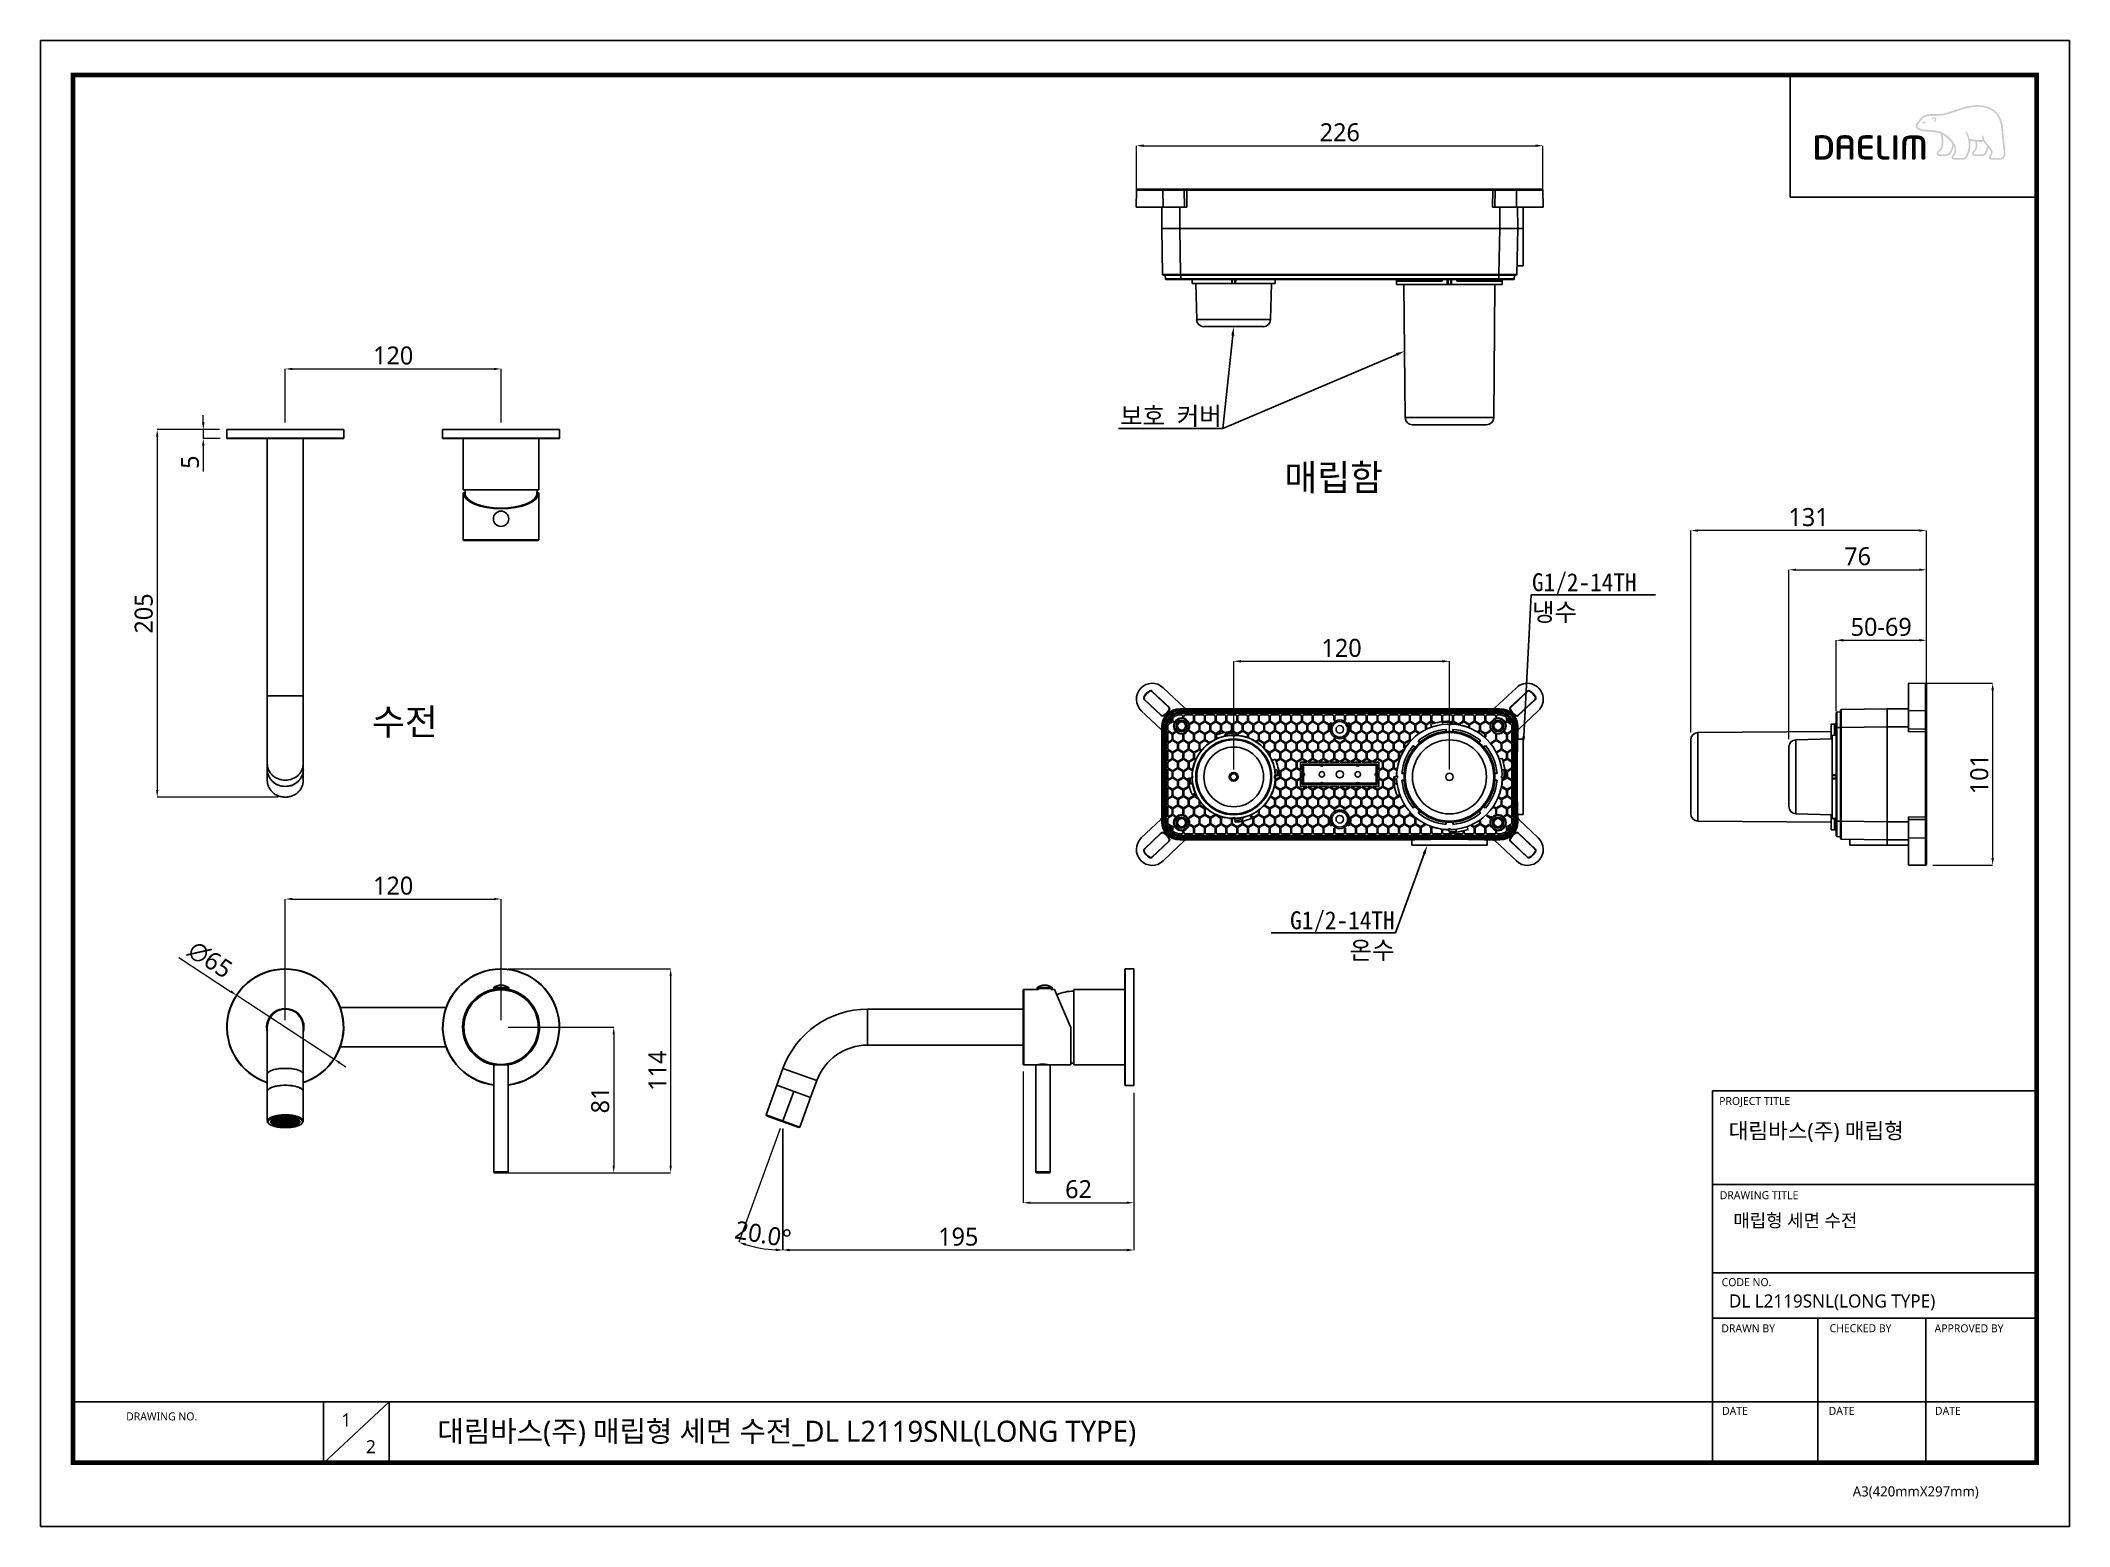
# Model space of a CAD drawing. Extents: x 0 to 1128, y 0 to 827.
import ezdxf
from ezdxf import colors
from ezdxf.entities.mleader import LeaderData, LeaderLine
from ezdxf.math import Vec2, Vec3

# ---------------------------------------------------------------- set-up
doc = ezdxf.new("R2010")
doc.units = 0
doc.header["$LTSCALE"] = 10
doc.header["$MEASUREMENT"] = 0
doc.header["$PDMODE"] = 3
doc.header["$PDSIZE"] = -10
doc.linetypes.add('ACAD_ISO08W100', pattern=[36, 24, -3, 6, -3])
doc.layers.get('0').update_dxf_attribs({"linetype": 'CONTINUOUS'})
doc.layers.get('DEFPOINTS').update_dxf_attribs({"linetype": 'CONTINUOUS'})
doc.layers.add('02___PRT_ALL_AXES', color=7, linetype='CONTINUOUS')
doc.layers.add('1', color=7, linetype='ACAD_ISO08W100')
doc.styles.add('Daelim Dimension', font='NanumGothic.ttf')
doc.styles.get("Standard").update_dxf_attribs({"font": 'GulimChe.ttf'})
doc.dimstyles.new('DEFAULT', dxfattribs={"dimscale": 2, "dimtxt": 2, "dimasz": 2, "dimexe": 0, "dimexo": 2, "dimgap": 1, "dimtad": 1, "dimdec": 0, "dimzin": 9, "dimdsep": 46, "dimtxsty": 'Daelim Dimension', "dimcen": 0.5, "dimclrd": 5, "dimclre": 5, "dimclrt": 256, "dimadec": 1, "dimazin": 0, "dimtfac": 1, "dimtdec": 0, "dimtix": 1, "dimtmove": 0, "dimatfit": 3, "dimfxl": 0, "dimtolj": 1, "dimtzin": 1, "dimlwd": 9, "dimlwe": 9, "dimarcsym": 0})

msp = doc.modelspace()

# ---------------------------------------------------------------- texts
at = {"color": 5, "ltscale": 40, "style": 'Daelim Dimension'}
for s, height, p in [('PROJECT TITLE', 4.453, (933.6, 234.5)), ('DRAWING TITLE', 4.453, (933.9, 182.1)), ('CODE NO.', 4.45, (935, 133.7)), ('DRAWN BY', 4.45, (934.8, 108)), ('CHECKED BY', 4.45, (995, 108.1)), ('APPROVED BY', 4.453, (1053.4, 108)), ('DRAWING NO.', 4.453, (47.6, 59)), ('DATE', 4.45, (935.2, 62.1)), ('DATE', 4.45, (994.5, 62.1)), ('DATE', 4.45, (1053.6, 62.1)), ('A3(420mmX297mm)', 5.62, (1007.9, 16.7))]:
    msp.add_text(s, height=height, dxfattribs=at).set_placement(p)
at = {"attachment_point": 1, "style": 'Daelim Dimension'}
for s, insert, char_height, width in [('매립함', (691.8, 591), 14.57, 245.27), ('수전', (184.3, 455), 14.57, 245.27), ('대림바스(주) 매립형', (938.9, 224.5), 8.729, 140.296), (' 매립형 세면 수전 ', (939, 173.9), 7.287, 122.635), ('DL L2119SNL(LONG TYPE)', (939, 129.1), 7.287, 138.489), ('1', (167.3, 62.9), 7.29, 10.17), ('2', (181, 48), 7.29, 10.17)]:
    msp.add_mtext(s, dxfattribs=dict(at, insert=insert, char_height=char_height, width=width))
at = {"color": 2, "insert": (220.7, 58.8), "char_height": 11.711, "width": 518.418, "attachment_point": 1, "style": 'Daelim Dimension'}
msp.add_mtext('대림바스(주) 매립형 세면 수전_DL L2119SNL(LONG TYPE)', dxfattribs=at)

# ---------------------------------------------------------------- blocks, each defined once
blk = doc.blocks.new('*D1')
at = {"color": 5, "lineweight": 9, "ltscale": 0.5}
for p, q in [((663.6, 421.1), (663.6, 481.4)), ((667.6, 481.4), (779.6, 481.4)), ((783.6, 421.1), (783.6, 481.4))]:
    blk.add_line(p, q, dxfattribs=at)
at = {"color": 5, "ltscale": 0.5}
for points in [[(667.6, 482.1), (667.6, 480.7), (663.6, 481.4)], [(779.6, 482.1), (779.6, 480.7), (783.6, 481.4)]]:
    blk.add_solid(points, dxfattribs=at)
at = {"layer": 'DEFPOINTS', "color": 0, "ltscale": 0.5}
for p in [(783.6, 481.4), (663.6, 417.1), (783.6, 417.1)]:
    blk.add_point(p, dxfattribs=at)
at = {"color": 7, "ltscale": 0.5, "insert": (723.6, 488.8), "char_height": 10, "attachment_point": 5, "style": 'Daelim Dimension'}
blk.add_mtext('\\A1;120', dxfattribs=at)
blk = doc.blocks.new('*D2')
at = {"color": 5, "lineweight": 9, "ltscale": 0.5}
for p, q in [((609.5, 743.9), (609.5, 768.3)), ((613.5, 768.3), (831.6, 768.3)), ((835.6, 743.9), (835.6, 768.3))]:
    blk.add_line(p, q, dxfattribs=at)
at = {"color": 5, "ltscale": 0.5}
for points in [[(613.5, 769), (613.5, 767.6), (609.5, 768.3)], [(831.6, 769), (831.6, 767.6), (835.6, 768.3)]]:
    blk.add_solid(points, dxfattribs=at)
at = {"layer": 'DEFPOINTS', "color": 0, "ltscale": 0.5}
for p in [(835.6, 768.3), (609.5, 739.9), (835.6, 739.9)]:
    blk.add_point(p, dxfattribs=at)
at = {"color": 7, "ltscale": 0.5, "insert": (722.6, 775.7), "char_height": 10, "attachment_point": 5, "style": 'Daelim Dimension'}
blk.add_mtext('\\A1;226', dxfattribs=at)
blk = doc.blocks.new('*D3')
at = {"color": 5, "lineweight": 9, "ltscale": 0.5}
for p, q in [((136.1, 281.8), (136.1, 349.1)), ((140.1, 349.1), (252.1, 349.1)), ((256.1, 281.8), (256.1, 349.1))]:
    blk.add_line(p, q, dxfattribs=at)
at = {"color": 5, "ltscale": 0.5}
for points in [[(140.1, 349.8), (140.1, 348.5), (136.1, 349.1)], [(252.1, 349.8), (252.1, 348.5), (256.1, 349.1)]]:
    blk.add_solid(points, dxfattribs=at)
at = {"layer": 'DEFPOINTS', "color": 0, "ltscale": 0.5}
for p in [(256.1, 349.1), (136.1, 277.8), (256.1, 277.8)]:
    blk.add_point(p, dxfattribs=at)
at = {"color": 7, "ltscale": 0.5, "insert": (196.1, 356.5), "char_height": 10, "attachment_point": 5, "style": 'Daelim Dimension'}
blk.add_mtext('\\A1;120', dxfattribs=at)
blk = doc.blocks.new('*D4')
at = {"color": 5, "lineweight": 9, "ltscale": 0.5}
for p, q in [((76.9, 316.6), (105.7, 297.7)), ((163.1, 260.1), (109.1, 295.5)), ((166.5, 257.9), (169.8, 255.7))]:
    blk.add_line(p, q, dxfattribs=at)
at = {"color": 5, "ltscale": 0.5}
for points in [[(106.1, 298.3), (105.4, 297.1), (109.1, 295.5)], [(166.8, 258.5), (166.1, 257.4), (163.1, 260.1)]]:
    blk.add_solid(points, dxfattribs=at)
at = {"layer": 'DEFPOINTS', "color": 0, "ltscale": 0.5}
for p in [(109.1, 295.5), (163.1, 260.1)]:
    blk.add_point(p, dxfattribs=at)
at = {"color": 7, "ltscale": 0.5, "insert": (94.3, 315.3), "char_height": 10, "attachment_point": 5, "rotation": 326.7729, "style": 'Daelim Dimension'}
blk.add_mtext('\\A1;∅65', dxfattribs=at)
blk = doc.blocks.new('*D5')
at = {"color": 5, "lineweight": 9, "ltscale": 0.5}
for p, q in [((608.1, 241.3), (608.1, 153.8)), ((412.7, 221.1), (412.7, 153.8)), ((604.1, 153.8), (416.7, 153.8))]:
    blk.add_line(p, q, dxfattribs=at)
at = {"color": 5, "ltscale": 0.5}
for points in [[(416.7, 154.5), (416.7, 153.1), (412.7, 153.8)], [(604.1, 154.5), (604.1, 153.1), (608.1, 153.8)]]:
    blk.add_solid(points, dxfattribs=at)
at = {"layer": 'DEFPOINTS', "color": 0, "ltscale": 0.5}
for p in [(608.1, 245.3), (412.7, 225.1), (412.7, 153.8)]:
    blk.add_point(p, dxfattribs=at)
at = {"color": 7, "ltscale": 0.5, "insert": (510.4, 161.2), "char_height": 10, "attachment_point": 5, "style": 'Daelim Dimension'}
blk.add_mtext('\\A1;195', dxfattribs=at)
blk = doc.blocks.new('*D6')
at = {"color": 5, "lineweight": 9, "ltscale": 0.5}
for p, q in [((546.5, 253.1), (546.5, 180.1)), ((608.1, 220.7), (608.1, 180.1)), ((550.5, 180.1), (604.1, 180.1))]:
    blk.add_line(p, q, dxfattribs=at)
at = {"color": 5, "ltscale": 0.5}
for points in [[(550.5, 180.8), (550.5, 179.5), (546.5, 180.1)], [(604.1, 180.8), (604.1, 179.5), (608.1, 180.1)]]:
    blk.add_solid(points, dxfattribs=at)
at = {"layer": 'DEFPOINTS', "color": 0, "ltscale": 0.5}
for p in [(546.5, 257.1), (608.1, 224.7), (608.1, 180.1)]:
    blk.add_point(p, dxfattribs=at)
at = {"color": 7, "ltscale": 0.5, "insert": (577.3, 187.6), "char_height": 10, "attachment_point": 5, "style": 'Daelim Dimension'}
blk.add_mtext('\\A1;62', dxfattribs=at)
blk = doc.blocks.new('*D7')
at = {"color": 5, "lineweight": 9, "ltscale": 0.5}
for p, q in [((998.6, 453.6), (998.6, 493.1)), ((1002.6, 493.1), (1044.9, 493.1)), ((1048.9, 457.2), (1048.9, 493.1))]:
    blk.add_line(p, q, dxfattribs=at)
at = {"color": 5, "ltscale": 0.5}
for points in [[(1002.6, 493.8), (1002.6, 492.4), (998.6, 493.1)], [(1044.9, 493.8), (1044.9, 492.4), (1048.9, 493.1)]]:
    blk.add_solid(points, dxfattribs=at)
at = {"layer": 'DEFPOINTS', "color": 0, "ltscale": 0.5}
for p in [(1048.9, 493.1), (1048.9, 453.2), (998.6, 449.6)]:
    blk.add_point(p, dxfattribs=at)
at = {"color": 7, "ltscale": 0.5, "insert": (1023.7, 500.5), "char_height": 10, "attachment_point": 5, "style": 'Daelim Dimension'}
blk.add_mtext('\\A1;50-69', dxfattribs=at)
blk = doc.blocks.new('*D8')
at = {"color": 5, "lineweight": 9, "ltscale": 0.5}
for p, q in [((1042.9, 469.2), (1085.7, 469.2)), ((1085.7, 465.2), (1085.7, 372)), ((1052.4, 368), (1085.7, 368))]:
    blk.add_line(p, q, dxfattribs=at)
at = {"color": 5, "ltscale": 0.5}
for points in [[(1085, 465.2), (1086.4, 465.2), (1085.7, 469.2)], [(1085, 372), (1086.4, 372), (1085.7, 368)]]:
    blk.add_solid(points, dxfattribs=at)
at = {"layer": 'DEFPOINTS', "color": 0, "ltscale": 0.5}
for p in [(1038.9, 469.2), (1048.4, 368), (1085.7, 368)]:
    blk.add_point(p, dxfattribs=at)
at = {"color": 7, "ltscale": 0.5, "insert": (1078.3, 418.6), "char_height": 10, "attachment_point": 5, "rotation": 90, "style": 'Daelim Dimension'}
blk.add_mtext('\\A1;101', dxfattribs=at)
blk = doc.blocks.new('*D9')
at = {"color": 5, "lineweight": 9, "ltscale": 0.5}
for p, q in [((917.8, 441.7), (917.8, 554.2)), ((1044.9, 554.2), (921.8, 554.2)), ((1048.9, 457.2), (1048.9, 554.2))]:
    blk.add_line(p, q, dxfattribs=at)
at = {"color": 5, "ltscale": 0.5}
for points in [[(921.8, 554.8), (921.8, 553.5), (917.8, 554.2)], [(1044.9, 554.8), (1044.9, 553.5), (1048.9, 554.2)]]:
    blk.add_solid(points, dxfattribs=at)
at = {"layer": 'DEFPOINTS', "color": 0, "ltscale": 0.5}
for p in [(917.8, 554.2), (1048.9, 453.2), (917.8, 437.7)]:
    blk.add_point(p, dxfattribs=at)
at = {"color": 7, "ltscale": 0.5, "insert": (983.3, 561.6), "char_height": 10, "attachment_point": 5, "style": 'Daelim Dimension'}
blk.add_mtext('\\A1;131', dxfattribs=at)
blk = doc.blocks.new('*D10')
at = {"color": 5, "lineweight": 9, "ltscale": 0.5}
for p, q in [((972.4, 438.1), (972.4, 532.3)), ((976.4, 532.3), (1044.9, 532.3)), ((1048.9, 474.9), (1048.9, 532.3))]:
    blk.add_line(p, q, dxfattribs=at)
at = {"color": 5, "ltscale": 0.5}
for points in [[(976.4, 533), (976.4, 531.7), (972.4, 532.3)], [(1044.9, 533), (1044.9, 531.7), (1048.9, 532.3)]]:
    blk.add_solid(points, dxfattribs=at)
at = {"layer": 'DEFPOINTS', "color": 0, "ltscale": 0.5}
for p in [(1048.9, 532.3), (1048.9, 470.9), (972.4, 434.1)]:
    blk.add_point(p, dxfattribs=at)
at = {"color": 7, "ltscale": 0.5, "insert": (1010.6, 539.8), "char_height": 10, "attachment_point": 5, "style": 'Daelim Dimension'}
blk.add_mtext('\\A1;76', dxfattribs=at)
blk = doc.blocks.new('*D11')
at = {"color": 5, "lineweight": 9, "ltscale": 0.5}
for p, q in [((411.4, 221.4), (388.4, 158.1)), ((412.9, 221.5), (412.9, 153.8))]:
    blk.add_line(p, q, dxfattribs=at)
blk.add_arc((412.9, 225.6), 71.8, 253.1922, 266.8078, dxfattribs=at)
at = {"color": 5, "ltscale": 0.5}
for points in [[(391.9, 156.2), (392.4, 157.5), (388.4, 158.1)], [(408.9, 154.6), (408.9, 153.2), (412.9, 153.8)]]:
    blk.add_solid(points, dxfattribs=at)
at = {"layer": 'DEFPOINTS', "color": 0, "ltscale": 0.5}
for p in [(418.9, 242), (412.7, 225.1), (412.9, 225.6), (412.9, 225.5), (396.4, 155.7)]:
    blk.add_point(p, dxfattribs=at)
at = {"color": 7, "ltscale": 0.5, "insert": (401.8, 162.5), "char_height": 10, "attachment_point": 5, "rotation": 350, "style": 'Daelim Dimension'}
blk.add_mtext('\\A1;20.0°', dxfattribs=at)
blk = doc.blocks.new('*D12')
at = {"color": 5, "lineweight": 9, "ltscale": 0.5}
for p, q in [((136.1, 614.3), (136.1, 644.1)), ((140.1, 644.1), (252.1, 644.1)), ((256.1, 614.3), (256.1, 644.1))]:
    blk.add_line(p, q, dxfattribs=at)
at = {"color": 5, "ltscale": 0.5}
for points in [[(140.1, 644.7), (140.1, 643.4), (136.1, 644.1)], [(252.1, 644.7), (252.1, 643.4), (256.1, 644.1)]]:
    blk.add_solid(points, dxfattribs=at)
at = {"layer": 'DEFPOINTS', "color": 0, "ltscale": 0.5}
for p in [(256.1, 644.1), (136.1, 610.3), (256.1, 610.3)]:
    blk.add_point(p, dxfattribs=at)
at = {"color": 7, "ltscale": 0.5, "insert": (196.1, 651.5), "char_height": 10, "attachment_point": 5, "style": 'Daelim Dimension'}
blk.add_mtext('\\A1;120', dxfattribs=at)
blk = doc.blocks.new('*D13')
at = {"color": 5, "lineweight": 9, "ltscale": 0.5}
for p, q in [((90.5, 614.3), (90.5, 618.3)), ((99.6, 610.3), (90.5, 610.3)), ((90.5, 610.3), (90.5, 605.3)), ((99.8, 605.3), (90.5, 605.3)), ((90.5, 601.3), (90.5, 587.1))]:
    blk.add_line(p, q, dxfattribs=at)
at = {"color": 5, "ltscale": 0.5}
for points in [[(89.8, 614.3), (91.2, 614.3), (90.5, 610.3)], [(89.8, 601.3), (91.2, 601.3), (90.5, 605.3)]]:
    blk.add_solid(points, dxfattribs=at)
at = {"layer": 'DEFPOINTS', "color": 0, "ltscale": 0.5}
for p in [(103.6, 610.3), (90.5, 605.3), (103.8, 605.3)]:
    blk.add_point(p, dxfattribs=at)
at = {"color": 7, "ltscale": 0.5, "insert": (83.1, 592.2), "char_height": 10, "attachment_point": 5, "rotation": 90, "style": 'Daelim Dimension'}
blk.add_mtext('\\A1;5', dxfattribs=at)
blk = doc.blocks.new('*D14')
at = {"color": 5, "lineweight": 9, "ltscale": 0.5}
for p, q in [((99.6, 610.3), (64.9, 610.3)), ((64.9, 606.3), (64.9, 409.8)), ((132.1, 405.8), (64.9, 405.8))]:
    blk.add_line(p, q, dxfattribs=at)
at = {"color": 5, "ltscale": 0.5}
for points in [[(64.2, 606.3), (65.5, 606.3), (64.9, 610.3)], [(64.2, 409.8), (65.5, 409.8), (64.9, 405.8)]]:
    blk.add_solid(points, dxfattribs=at)
at = {"layer": 'DEFPOINTS', "color": 0, "ltscale": 0.5}
for p in [(103.6, 610.3), (64.9, 405.8), (136.1, 405.8)]:
    blk.add_point(p, dxfattribs=at)
at = {"color": 7, "ltscale": 0.5, "insert": (57.4, 508), "char_height": 10, "attachment_point": 5, "rotation": 90, "style": 'Daelim Dimension'}
blk.add_mtext('\\A1;205', dxfattribs=at)
blk = doc.blocks.new('*D15')
at = {"color": 5, "lineweight": 9, "ltscale": 0.5}
for p, q in [((260.1, 277.8), (318.8, 277.8)), ((318.8, 273.8), (318.8, 200.8)), ((263.6, 196.8), (318.8, 196.8))]:
    blk.add_line(p, q, dxfattribs=at)
at = {"color": 5, "ltscale": 0.5}
for points in [[(318.1, 273.8), (319.4, 273.8), (318.8, 277.8)], [(318.1, 200.8), (319.4, 200.8), (318.8, 196.8)]]:
    blk.add_solid(points, dxfattribs=at)
at = {"layer": 'DEFPOINTS', "color": 0, "ltscale": 0.5}
for p in [(256.1, 277.8), (259.6, 196.8), (318.8, 196.8)]:
    blk.add_point(p, dxfattribs=at)
at = {"color": 7, "ltscale": 0.5, "insert": (311.3, 237.3), "char_height": 10, "attachment_point": 5, "rotation": 90, "style": 'Daelim Dimension'}
blk.add_mtext('\\A1;81', dxfattribs=at)
blk = doc.blocks.new('*D16')
at = {"color": 5, "lineweight": 9, "ltscale": 0.5}
for p, q in [((260.1, 310.3), (350.4, 310.3)), ((350.4, 306.3), (350.4, 200.8)), ((260.1, 196.8), (350.4, 196.8))]:
    blk.add_line(p, q, dxfattribs=at)
at = {"color": 5, "ltscale": 0.5}
for points in [[(349.8, 306.3), (351.1, 306.3), (350.4, 310.3)], [(349.8, 200.8), (351.1, 200.8), (350.4, 196.8)]]:
    blk.add_solid(points, dxfattribs=at)
at = {"layer": 'DEFPOINTS', "color": 0, "ltscale": 0.5}
for p in [(256.1, 310.3), (256.1, 196.8), (350.4, 196.8)]:
    blk.add_point(p, dxfattribs=at)
at = {"color": 7, "ltscale": 0.5, "insert": (343.1, 253.6), "char_height": 10, "attachment_point": 5, "rotation": 90, "style": 'Daelim Dimension'}
blk.add_mtext('\\A1;114', dxfattribs=at)

# ---------------------------------------------------------------- dimensions: what is measured, and where the dimension line sits
at = {"color": 5, "ltscale": 0.5}
for base, p1, p2, picture, middle in [((835.6, 768.3), (609.5, 739.9), (835.6, 739.9), '*D2', (722.6, 775.7)), ((256.1, 644.1), (136.1, 610.3), (256.1, 610.3), '*D12', (196.1, 651.5)), ((783.6, 481.4), (663.6, 417.1), (783.6, 417.1), '*D1', (723.6, 488.8)), ((256.1, 349.1), (136.1, 277.8), (256.1, 277.8), '*D3', (196.1, 356.5)), ((608.1, 180.1), (546.5, 257.1), (608.1, 224.7), '*D6', (577.3, 187.6)), ((412.7, 153.8), (608.1, 245.3), (412.7, 225.1), '*D5', (510.4, 161.2))]:
    dim = msp.add_linear_dim(base=base, p1=p1, p2=p2, dimstyle='DEFAULT', override={"dimtxt": 5, "dimclrt": 7}, dxfattribs=at)
    dim.commit()
    dim.dimension.update_dxf_attribs({"geometry": picture, "text_midpoint": middle})
for base, p1, p2, angle, picture, middle in [((64.851, 405.7683), (103.6045, 610.3115), (136.1045, 405.7683), 90, '*D14', (57.4075, 508.0399)), ((917.8, 554.2), (1048.9, 453.2), (917.8, 437.7), 180, '*D9', (983.3, 561.6)), ((1048.8526, 532.3439), (972.4448, 434.1044), (1048.8526, 470.8856), 180, '*D10', (1010.6487, 539.7874)), ((1085.7, 368), (1038.9, 469.2), (1048.4, 368), 90, '*D8', (1078.3, 418.6)), ((350.4474148, 196.8106861), (256.1044623, 310.3106861), (256.1044623, 196.8106861), 90, '*D16', (343.1112202, 253.5606861)), ((318.8, 196.8), (256.1, 277.8), (259.6, 196.8), 90, '*D15', (311.3, 237.3))]:
    dim = msp.add_linear_dim(base=base, p1=p1, p2=p2, angle=angle, dimstyle='DEFAULT', override={"dimtxt": 5, "dimclrt": 7}, dxfattribs=at)
    dim.commit()
    dim.dimension.update_dxf_attribs({"geometry": picture, "text_midpoint": middle})
dim = msp.add_linear_dim(base=(90.5, 605.3), p1=(103.6, 610.3), p2=(103.8, 605.3), angle=90, dimstyle='DEFAULT', override={"dimtxt": 5, "dimclrt": 7}, dxfattribs=at)
dim.commit()
dim.dimension.update_dxf_attribs({"geometry": '*D13', "text_midpoint": (90.5, 592.2), "dimtype": 160})
dim = msp.add_linear_dim(base=(1048.9, 493.1), p1=(998.6, 449.6), p2=(1048.9, 453.2), angle=180, text='<>-69', dimstyle='DEFAULT', override={"dimtxt": 5, "dimclrt": 7}, dxfattribs=at)
dim.commit()
dim.dimension.update_dxf_attribs({"geometry": '*D7', "text_midpoint": (1023.7, 500.5)})
dim = msp.add_diameter_dim_2p(p1=(163.1, 260.1), p2=(109.1, 295.5), dimstyle='DEFAULT', override={"dimtxt": 5, "dimclrt": 7}, dxfattribs=at)
dim.commit()
dim.dimension.update_dxf_attribs({"geometry": '*D4', "text_midpoint": (94.3, 315.3)})
dim = msp.add_angular_dim_2l(base=(396.354, 155.7252), line1=((412.9133, 225.5947), (412.9133, 225.4947)), line2=((412.7423, 225.1248), (418.8987, 242.0393)), dimstyle='DEFAULT', override={"dimtxt": 5, "dimclrt": 7}, dxfattribs=at)
dim.commit()
dim.dimension.update_dxf_attribs({"geometry": '*D11', "text_midpoint": (400.4445, 154.8806), "dimtype": 162})

# ---------------------------------------------------------------- hatches: boundary and pattern name
h = msp.add_hatch(color=5)
edge = h.paths.add_edge_path()
edge.add_spline(control_points=[(1088.1, 786.7), (1084, 791.2), (1077.7, 791.3), (1073.2, 790.5)], knot_values=[4, 4, 4, 4, 5, 5, 5, 5], degree=3, periodic=0)
edge.add_spline(control_points=[(1073.2, 790.5), (1070.4, 790.1), (1067.7, 789.1), (1065, 788.3)], knot_values=[5, 5, 5, 5, 6, 6, 6, 6], degree=3, periodic=0)
edge.add_spline(control_points=[(1065, 788.3), (1062.9, 787.5), (1060.6, 786.7), (1058.4, 786.2)], knot_values=[6, 6, 6, 6, 7, 7, 7, 7], degree=3, periodic=0)
edge.add_spline(control_points=[(1058.4, 786.2), (1056.8, 785.9), (1054.8, 785.9), (1053.1, 785.9)], knot_values=[7, 7, 7, 7, 8, 8, 8, 8], degree=3, periodic=0)
edge.add_spline(control_points=[(1053.1, 785.9), (1053.1, 785.9), (1051.4, 785.9), (1051.4, 785.9)], knot_values=[8.00001, 8.00001, 8.00001, 8.00001, 9, 9, 9, 9], degree=3, periodic=0)
edge.add_spline(control_points=[(1051.4, 785.9), (1048.2, 785.8), (1045.9, 784.7), (1044.8, 782.5)], knot_values=[9, 9, 9, 9, 10, 10, 10, 10], degree=3, periodic=0)
edge.add_spline(control_points=[(1044.8, 782.5), (1044.8, 782.5), (1044.8, 782.4), (1044.8, 782.4)], knot_values=[10.00001, 10.00001, 10.00001, 10.00001, 11, 11, 11, 11], degree=3, periodic=0)
edge.add_spline(control_points=[(1044.8, 782.4), (1044.6, 782.1), (1044.3, 781.8), (1044.1, 781.6)], knot_values=[11, 11, 11, 11, 12, 12, 12, 12], degree=3, periodic=0)
edge.add_spline(control_points=[(1044.1, 781.6), (1043.8, 781.3), (1043.4, 781), (1043.2, 780.6)], knot_values=[12, 12, 12, 12, 13, 13, 13, 13], degree=3, periodic=0)
edge.add_spline(control_points=[(1043.2, 780.6), (1042.8, 779.9), (1042.8, 779.1), (1043.1, 778.4)], knot_values=[13, 13, 13, 13, 14, 14, 14, 14], degree=3, periodic=0)
edge.add_spline(control_points=[(1043.1, 778.4), (1043.8, 777.1), (1045.8, 776.4), (1047, 776.3), (1047, 776.3), (1048.7, 776.2), (1048.7, 776.2)], knot_values=[14, 14, 14, 14, 15, 15, 15, 16, 16, 16, 16], degree=3, periodic=0)
edge.add_spline(control_points=[(1048.7, 776.2), (1050.6, 776.1), (1052.9, 776), (1054.3, 775.7)], knot_values=[16, 16, 16, 16, 17, 17, 17, 17], degree=3, periodic=0)
edge.add_spline(control_points=[(1054.3, 775.7), (1055.2, 775.6), (1056, 775.3), (1056.8, 775)], knot_values=[17, 17, 17, 17, 18, 18, 18, 18], degree=3, periodic=0)
edge.add_spline(control_points=[(1056.8, 775), (1056.8, 774.9), (1057.5, 772.3), (1057.4, 769.5)], knot_values=[18, 18, 18, 18, 19, 19, 19, 19], degree=3, periodic=0)
edge.add_spline(control_points=[(1057.4, 769.5), (1057.3, 766.9), (1056.1, 766.1), (1055.3, 765.4)], knot_values=[19, 19, 19, 19, 20, 20, 20, 20], degree=3, periodic=0)
edge.add_spline(control_points=[(1055.3, 765.4), (1055.3, 765.4), (1054.5, 764.8), (1054.5, 764)], knot_values=[20, 20, 20, 20, 21, 21, 21, 21], degree=3, periodic=0)
edge.add_spline(control_points=[(1054.5, 764), (1054.4, 763.6), (1054.6, 763.2), (1054.8, 763)], knot_values=[21, 21, 21, 21, 22, 22, 22, 22], degree=3, periodic=0)
edge.add_spline(control_points=[(1054.8, 763), (1055.1, 762.7), (1055.5, 762.5), (1056, 762.5), (1056, 762.5), (1059.5, 762.5), (1059.5, 762.5)], knot_values=[22, 22, 22, 22, 23, 23, 23, 24, 24, 24, 24], degree=3, periodic=0)
edge.add_spline(control_points=[(1059.5, 762.5), (1062.4, 762.5), (1063.7, 765.9), (1064, 768.3)], knot_values=[24, 24, 24, 24, 25, 25, 25, 25], degree=3, periodic=0)
edge.add_spline(control_points=[(1064, 768.3), (1064.8, 766.6), (1064.8, 764.7), (1063.7, 763.5)], knot_values=[25, 25, 25, 25, 26, 26, 26, 26], degree=3, periodic=0)
edge.add_spline(control_points=[(1063.7, 763.5), (1063.7, 763.5), (1062.8, 762.6), (1062.9, 761.8)], knot_values=[26.00001, 26.00001, 26.00001, 26.00001, 27, 27, 27, 27], degree=3, periodic=0)
edge.add_spline(control_points=[(1062.9, 761.8), (1063, 760.9), (1063.7, 760.5), (1064.3, 760.5), (1064.3, 760.5), (1069.4, 760.5), (1069.4, 760.5)], knot_values=[27, 27, 27, 27, 28, 28, 28, 29, 29, 29, 29], degree=3, periodic=0)
edge.add_spline(control_points=[(1069.4, 760.5), (1070.3, 760.5), (1071, 760.9), (1071.4, 761.7)], knot_values=[29, 29, 29, 29, 30, 30, 30, 30], degree=3, periodic=0)
edge.add_spline(control_points=[(1071.4, 761.7), (1073.5, 765.1), (1073.6, 768.4), (1073.2, 771)], knot_values=[30, 30, 30, 30, 31, 31, 31, 31], degree=3, periodic=0)
edge.add_spline(control_points=[(1073.2, 771), (1073.8, 770.9), (1074.8, 770.7), (1076, 770.6)], knot_values=[31, 31, 31, 31, 32, 32, 32, 32], degree=3, periodic=0)
edge.add_spline(control_points=[(1076, 770.6), (1076.1, 770.2), (1076.3, 769.4), (1076.3, 769.4)], knot_values=[32, 32, 32, 32, 33, 33, 33, 33], degree=3, periodic=0)
edge.add_spline(control_points=[(1076.3, 769.4), (1076.3, 769.1), (1076.3, 768.9), (1076.3, 768.6)], knot_values=[33, 33, 33, 33, 34, 34, 34, 34], degree=3, periodic=0)
edge.add_spline(control_points=[(1076.3, 768.6), (1076.3, 766.7), (1075.4, 765.8), (1074.9, 765.3)], knot_values=[34, 34, 34, 34, 35, 35, 35, 35], degree=3, periodic=0)
edge.add_spline(control_points=[(1074.9, 765.3), (1074.9, 765.3), (1074.3, 764.7), (1074.2, 764.1)], knot_values=[35, 35, 35, 35, 36, 36, 36, 36], degree=3, periodic=0)
edge.add_spline(control_points=[(1074.2, 764.1), (1074.2, 764.1), (1074, 763.5), (1074.6, 763)], knot_values=[36.00001, 36.00001, 36.00001, 36.00001, 37, 37, 37, 37], degree=3, periodic=0)
edge.add_spline(control_points=[(1074.6, 763), (1074.8, 762.7), (1075.3, 762.5), (1075.9, 762.5), (1075.9, 762.5), (1079.8, 762.5), (1079.8, 762.5)], knot_values=[37, 37, 37, 37, 38, 38, 38, 39, 39, 39, 39], degree=3, periodic=0)
edge.add_spline(control_points=[(1079.8, 762.5), (1082.3, 762.5), (1083.1, 765.6), (1083.3, 767.2)], knot_values=[39, 39, 39, 39, 40, 40, 40, 40], degree=3, periodic=0)
edge.add_spline(control_points=[(1083.3, 767.2), (1083.8, 766.7), (1084.3, 766), (1084.6, 765.3)], knot_values=[40, 40, 40, 40, 41, 41, 41, 41], degree=3, periodic=0)
edge.add_spline(control_points=[(1084.6, 765.3), (1084.8, 764.9), (1084.8, 764.4), (1084.7, 763.9)], knot_values=[41, 41, 41, 41, 42, 42, 42, 42], degree=3, periodic=0)
edge.add_spline(control_points=[(1084.7, 763.9), (1084.4, 763.1), (1083.4, 762.5), (1083.6, 761.5)], knot_values=[42, 42, 42, 42, 43, 43, 43, 43], degree=3, periodic=0)
edge.add_spline(control_points=[(1083.6, 761.5), (1083.8, 760.7), (1084.4, 760.5), (1085.1, 760.5), (1085.1, 760.5), (1090.1, 760.5), (1090.1, 760.5)], knot_values=[43, 43, 43, 43, 44, 44, 44, 45, 45, 45, 45], degree=3, periodic=0)
edge.add_spline(control_points=[(1090.1, 760.5), (1090.1, 760.5), (1091.1, 760.5), (1091.9, 761.4)], knot_values=[45, 45, 45, 45, 46, 46, 46, 46], degree=3, periodic=0)
edge.add_spline(control_points=[(1091.9, 761.4), (1092.7, 762.2), (1093, 763.4), (1092.8, 765.1)], knot_values=[46, 46, 46, 46, 47, 47, 47, 47], degree=3, periodic=0)
edge.add_spline(control_points=[(1092.8, 765.1), (1092.8, 765.1), (1092.1, 771.6), (1092.1, 771.6)], knot_values=[0, 0, 0, 0, 1, 1, 1, 1], degree=3, periodic=0)
edge.add_spline(control_points=[(1092.1, 771.6), (1091.8, 773.6), (1091.7, 774.6), (1091.7, 775.6), (1091.7, 775.6), (1091.5, 778.2), (1091.5, 778.2)], knot_values=[1, 1, 1, 1, 2, 2, 2, 3, 3, 3, 3], degree=3, periodic=0)
edge.add_spline(control_points=[(1091.5, 778.2), (1091.1, 781.7), (1090, 784.6), (1088.1, 786.7)], knot_values=[3, 3, 3, 3, 4, 4, 4, 4], degree=3, periodic=0)
edge = h.paths.add_edge_path(flags=16)
edge.add_spline(control_points=[(1058.6, 785.3), (1060.9, 785.8), (1063.2, 786.6), (1065.4, 787.3)], knot_values=[31, 31, 31, 31, 32, 32, 32, 32], degree=3, periodic=0)
edge.add_spline(control_points=[(1065.4, 787.3), (1067.9, 788.2), (1070.6, 789.1), (1073.3, 789.6)], knot_values=[32, 32, 32, 32, 33, 33, 33, 33], degree=3, periodic=0)
edge.add_spline(control_points=[(1073.3, 789.6), (1077.7, 790.3), (1083.6, 790.3), (1087.4, 786.1)], knot_values=[33, 33, 33, 33, 34, 34, 34, 34], degree=3, periodic=0)
edge.add_spline(control_points=[(1087.4, 786.1), (1089.1, 784.1), (1090.2, 781.4), (1090.5, 778.1), (1090.5, 778.1), (1090.7, 775.5), (1090.7, 775.5)], knot_values=[34, 34, 34, 34, 35, 35, 35, 36, 36, 36, 36], degree=3, periodic=0)
edge.add_spline(control_points=[(1090.7, 775.5), (1090.8, 774.5), (1090.8, 773.5), (1091.1, 771.5), (1091.1, 771.5), (1091.8, 765), (1091.8, 765)], knot_values=[36, 36, 36, 36, 37, 37, 37, 38, 38, 38, 38], degree=3, periodic=0)
edge.add_spline(control_points=[(1091.8, 765), (1092, 763.6), (1091.8, 762.6), (1091.2, 762)], knot_values=[38, 38, 38, 38, 39, 39, 39, 39], degree=3, periodic=0)
edge.add_spline(control_points=[(1091.2, 762), (1090.8, 761.5), (1090.1, 761.5), (1090.1, 761.5), (1090.1, 761.5), (1085.1, 761.5), (1085.1, 761.5)], knot_values=[0, 0, 0, 0, 1, 1, 1, 2, 2, 2, 2], degree=3, periodic=0)
edge.add_spline(control_points=[(1085.1, 761.5), (1084.8, 761.5), (1084.6, 761.6), (1084.6, 762)], knot_values=[2, 2, 2, 2, 3, 3, 3, 3], degree=3, periodic=0)
edge.add_spline(control_points=[(1084.6, 762), (1084.6, 762.5), (1085.3, 762.9), (1085.5, 763.6)], knot_values=[3, 3, 3, 3, 4, 4, 4, 4], degree=3, periodic=0)
edge.add_spline(control_points=[(1085.5, 763.6), (1085.8, 764.3), (1085.8, 765.1), (1085.5, 765.7)], knot_values=[4, 4, 4, 4, 5, 5, 5, 5], degree=3, periodic=0)
edge.add_spline(control_points=[(1085.5, 765.7), (1084.9, 767), (1084, 768), (1083.1, 768.9)], knot_values=[5, 5, 5, 5, 6, 6, 6, 6], degree=3, periodic=0)
edge.add_spline(control_points=[(1083.1, 768.9), (1081.9, 770.3), (1080.7, 771.6), (1080.6, 773.4)], knot_values=[6, 6, 6, 6, 7, 7, 7, 7], degree=3, periodic=0)
edge.add_spline(control_points=[(1080.6, 773.4), (1080.6, 773.7), (1080.4, 773.9), (1080.2, 773.9)], knot_values=[7, 7, 7, 7, 8, 8, 8, 8], degree=3, periodic=0)
edge.add_spline(control_points=[(1080.2, 773.9), (1079.9, 773.9), (1079.7, 773.7), (1079.7, 773.3)], knot_values=[8, 8, 8, 8, 9, 9, 9, 9], degree=3, periodic=0)
edge.add_spline(control_points=[(1079.7, 773.3), (1079.8, 772.6), (1080, 772), (1080.2, 771.4)], knot_values=[9, 9, 9, 9, 10, 10, 10, 10], degree=3, periodic=0)
edge.add_spline(control_points=[(1080.2, 771.4), (1077, 771.3), (1073.7, 771.9), (1072.9, 772.1)], knot_values=[10, 10, 10, 10, 11, 11, 11, 11], degree=3, periodic=0)
edge.add_spline(control_points=[(1072.9, 772.1), (1072.3, 774.4), (1071.4, 775.9), (1071.4, 775.9)], knot_values=[11, 11, 11, 11, 12, 12, 12, 12], degree=3, periodic=0)
edge.add_spline(control_points=[(1071.4, 775.9), (1071.3, 776.2), (1071, 776.2), (1070.8, 776.1)], knot_values=[12, 12, 12, 12, 13, 13, 13, 13], degree=3, periodic=0)
edge.add_spline(control_points=[(1070.8, 776.1), (1070.6, 776), (1070.6, 775.7), (1070.7, 775.5)], knot_values=[13, 13, 13, 13, 14, 14, 14, 14], degree=3, periodic=0)
edge.add_spline(control_points=[(1070.7, 775.5), (1070.8, 775.4), (1074.6, 768.9), (1070.6, 762.2)], knot_values=[14, 14, 14, 14, 15, 15, 15, 15], degree=3, periodic=0)
edge.add_spline(control_points=[(1070.6, 762.2), (1070.3, 761.7), (1069.9, 761.5), (1069.4, 761.5), (1069.4, 761.5), (1064.3, 761.5), (1064.3, 761.5)], knot_values=[15, 15, 15, 15, 16, 16, 16, 17, 17, 17, 17], degree=3, periodic=0)
edge.add_spline(control_points=[(1064.3, 761.5), (1064.1, 761.5), (1063.8, 761.6), (1063.8, 762)], knot_values=[17, 17, 17, 17, 18, 18, 18, 18], degree=3, periodic=0)
edge.add_spline(control_points=[(1063.8, 762), (1063.8, 762.3), (1064.3, 762.8), (1064.3, 762.8)], knot_values=[18, 18, 18, 18, 19, 19, 19, 19], degree=3, periodic=0)
edge.add_spline(control_points=[(1064.3, 762.8), (1066.3, 765.1), (1065.3, 768.6), (1063.4, 770.9)], knot_values=[19, 19, 19, 19, 20, 20, 20, 20], degree=3, periodic=0)
edge.add_spline(control_points=[(1063.4, 770.9), (1061.5, 773.2), (1058.4, 776), (1054.5, 776.7)], knot_values=[20, 20, 20, 20, 21, 21, 21, 21], degree=3, periodic=0)
edge.add_spline(control_points=[(1054.5, 776.7), (1053, 776.9), (1050.7, 777.1), (1048.8, 777.2), (1048.8, 777.2), (1047.1, 777.3), (1047.1, 777.3)], knot_values=[21, 21, 21, 21, 22, 22, 22, 23, 23, 23, 23], degree=3, periodic=0)
edge.add_spline(control_points=[(1047.1, 777.3), (1046.1, 777.4), (1044.5, 778), (1044, 778.9)], knot_values=[23, 23, 23, 23, 24, 24, 24, 24], degree=3, periodic=0)
edge.add_spline(control_points=[(1044, 778.9), (1043.8, 779.3), (1043.8, 779.7), (1044.1, 780.1)], knot_values=[24, 24, 24, 24, 25, 25, 25, 25], degree=3, periodic=0)
edge.add_spline(control_points=[(1044.1, 780.1), (1044.2, 780.4), (1044.5, 780.6), (1044.7, 780.9)], knot_values=[25, 25, 25, 25, 26, 26, 26, 26], degree=3, periodic=0)
edge.add_spline(control_points=[(1044.7, 780.9), (1045, 781.2), (1045.4, 781.5), (1045.6, 782)], knot_values=[26, 26, 26, 26, 27, 27, 27, 27], degree=3, periodic=0)
edge.add_spline(control_points=[(1045.6, 782), (1045.6, 782), (1045.7, 782.1), (1045.7, 782.1)], knot_values=[27.00001, 27.00001, 27.00001, 27.00001, 28, 28, 28, 28], degree=3, periodic=0)
edge.add_spline(control_points=[(1045.7, 782.1), (1046.6, 783.9), (1048.6, 784.8), (1051.5, 784.9)], knot_values=[28, 28, 28, 28, 29, 29, 29, 29], degree=3, periodic=0)
edge.add_spline(control_points=[(1051.5, 784.9), (1051.5, 784.9), (1053.1, 784.9), (1053.1, 784.9)], knot_values=[29.00001, 29.00001, 29.00001, 29.00001, 30, 30, 30, 30], degree=3, periodic=0)
edge.add_spline(control_points=[(1053.1, 784.9), (1054.9, 784.9), (1056.9, 785), (1058.6, 785.3)], knot_values=[30, 30, 30, 30, 31, 31, 31, 31], degree=3, periodic=0)
edge = h.paths.add_edge_path(flags=0)
edge.add_spline(control_points=[(1053.8, 784), (1054.1, 783.7), (1054.3, 783.3), (1054.3, 782.9)], knot_values=[8, 8, 8, 8, 9, 9, 9, 9], degree=3, periodic=0)
edge.add_spline(control_points=[(1054.3, 782.9), (1054.2, 782.2), (1053.7, 781.5), (1053.2, 781.3)], knot_values=[7, 7, 7, 7, 8, 8, 8, 8], degree=3, periodic=0)
edge.add_spline(control_points=[(1053.2, 781.3), (1053.1, 781.3), (1052.9, 781.3), (1052.8, 781.4)], knot_values=[6, 6, 6, 6, 7, 7, 7, 7], degree=3, periodic=0)
edge.add_spline(control_points=[(1052.8, 781.4), (1052.8, 781.6), (1052.9, 781.8), (1053, 781.9)], knot_values=[5, 5, 5, 5, 6, 6, 6, 6], degree=3, periodic=0)
edge.add_spline(control_points=[(1053, 781.9), (1053.2, 782), (1053.6, 782.5), (1053.6, 782.9)], knot_values=[4, 4, 4, 4, 5, 5, 5, 5], degree=3, periodic=0)
edge.add_spline(control_points=[(1053.6, 782.9), (1053.7, 783.1), (1053.6, 783.3), (1053.4, 783.4)], knot_values=[3, 3, 3, 3, 4, 4, 4, 4], degree=3, periodic=0)
edge.add_spline(control_points=[(1053.4, 783.4), (1052.9, 783.8), (1052.3, 783.1), (1052.2, 783)], knot_values=[2, 2, 2, 2, 3, 3, 3, 3], degree=3, periodic=0)
edge.add_spline(control_points=[(1052.2, 783), (1052.1, 782.9), (1051.9, 782.9), (1051.8, 783)], knot_values=[1, 1, 1, 1, 2, 2, 2, 2], degree=3, periodic=0)
edge.add_spline(control_points=[(1051.8, 783), (1051.7, 783.1), (1051.7, 783.3), (1051.8, 783.4)], knot_values=[0, 0, 0, 0, 1, 1, 1, 1], degree=3, periodic=0)
edge.add_spline(control_points=[(1051.8, 783.4), (1052.1, 783.8), (1053, 784.5), (1053.8, 784)], knot_values=[9, 9, 9, 9, 10, 10, 10, 10], degree=3, periodic=0)
edge = h.paths.add_edge_path(flags=16)
edge.add_spline(control_points=[(1058.3, 769.5), (1058.4, 771.5), (1058.1, 773.4), (1057.9, 774.4), (1057.9, 774.4), (1061, 772.6), (1063.3, 769.3)], knot_values=[5, 5, 5, 5, 6, 6, 6, 7, 7, 7, 7], degree=3, periodic=0)
edge.add_spline(control_points=[(1063.3, 769.3), (1063.2, 768), (1062.4, 763.4), (1059.5, 763.4), (1059.5, 763.4), (1056, 763.4), (1056, 763.4)], knot_values=[0, 0, 0, 0, 1, 1, 1, 2, 2, 2, 2], degree=3, periodic=0)
edge.add_spline(control_points=[(1056, 763.4), (1055.7, 763.4), (1055.4, 763.7), (1055.4, 764)], knot_values=[2, 2, 2, 2, 3, 3, 3, 3], degree=3, periodic=0)
edge.add_spline(control_points=[(1055.4, 764), (1055.4, 764.3), (1055.9, 764.7), (1055.9, 764.7)], knot_values=[3, 3, 3, 3, 4, 4, 4, 4], degree=3, periodic=0)
edge.add_spline(control_points=[(1055.9, 764.7), (1056.8, 765.4), (1058.2, 766.5), (1058.3, 769.5)], knot_values=[4, 4, 4, 4, 5, 5, 5, 5], degree=3, periodic=0)
edge = h.paths.add_edge_path(flags=0)
edge.add_spline(control_points=[(1048.4, 781.5), (1048.4, 781.5), (1048.5, 781.5), (1048.3, 781.3)], knot_values=[1.00001, 1.00001, 1.00001, 1.00001, 2, 2, 2, 2], degree=3, periodic=0)
edge.add_spline(control_points=[(1048.3, 781.3), (1047.9, 780.7), (1047.4, 780.5), (1047.4, 780.5)], knot_values=[2, 2, 2, 2, 2.99999, 2.99999, 2.99999, 2.99999], degree=3, periodic=0)
edge.add_spline(control_points=[(1047.4, 780.5), (1047.4, 780.5), (1047.1, 780.4), (1046.9, 780.7)], knot_values=[3.00001, 3.00001, 3.00001, 3.00001, 4, 4, 4, 4], degree=3, periodic=0)
edge.add_spline(control_points=[(1046.9, 780.7), (1046.6, 781.1), (1046.6, 781.3), (1046.6, 781.3), (1046.6, 781.3), (1046.5, 781.5), (1046.7, 781.5)], knot_values=[4, 4, 4, 4, 5, 5, 5, 6, 6, 6, 6], degree=3, periodic=0)
edge.add_spline(control_points=[(1048.4, 781.5), (1047.4, 781.9), (1046.7, 781.5), (1046.7, 781.5)], knot_values=[0.00001, 0.00001, 0.00001, 0.00001, 1, 1, 1, 1], degree=3, periodic=0)
edge = h.paths.add_edge_path(flags=16)
edge.add_spline(control_points=[(1077, 770.5), (1078.1, 770.4), (1079.5, 770.4), (1080.7, 770.5)], knot_values=[6, 6, 6, 6, 7, 7, 7, 7], degree=3, periodic=0)
edge.add_spline(control_points=[(1080.7, 770.5), (1081.2, 769.7), (1081.9, 768.8), (1082.5, 768.2)], knot_values=[7, 7, 7, 7, 8, 8, 8, 8], degree=3, periodic=0)
edge.add_spline(control_points=[(1082.5, 768.2), (1082.5, 768.1), (1082.2, 763.4), (1079.8, 763.4)], knot_values=[9, 9, 9, 9, 10, 10, 10, 10], degree=3, periodic=0)
edge.add_spline(control_points=[(1079.8, 763.4), (1079.8, 763.4), (1075.8, 763.4), (1075.8, 763.4)], knot_values=[0, 0, 0, 0, 1, 1, 1, 1], degree=3, periodic=0)
edge.add_spline(control_points=[(1075.8, 763.4), (1075.4, 763.4), (1075.2, 763.7), (1075.2, 764)], knot_values=[1, 1, 1, 1, 2, 2, 2, 2], degree=3, periodic=0)
edge.add_spline(control_points=[(1075.2, 764), (1075.2, 764.3), (1075.5, 764.7), (1075.6, 764.7)], knot_values=[2, 2, 2, 2, 3, 3, 3, 3], degree=3, periodic=0)
edge.add_spline(control_points=[(1075.6, 764.7), (1076.4, 765.5), (1077.2, 766.6), (1077.2, 768.6)], knot_values=[3, 3, 3, 3, 4, 4, 4, 4], degree=3, periodic=0)
edge.add_spline(control_points=[(1077.2, 768.6), (1077.2, 768.9), (1077.2, 769.2), (1077.2, 769.5)], knot_values=[4, 4, 4, 4, 5, 5, 5, 5], degree=3, periodic=0)
edge.add_spline(control_points=[(1077.2, 769.5), (1077.2, 769.5), (1077.1, 770.1), (1077, 770.5)], knot_values=[5.00001, 5.00001, 5.00001, 5.00001, 6, 6, 6, 6], degree=3, periodic=0)
h = msp.add_hatch(color=5)
edge = h.paths.add_edge_path()
edge.add_spline(control_points=[(996.9, 768.5), (996.9, 772.2), (994.9, 774.2), (991.1, 774.2)], knot_values=[7, 7, 7, 7, 8, 8, 8, 8], degree=3, periodic=0)
edge.add_spline(control_points=[(991.1, 774.2), (989.8, 774.2), (988, 774.1), (987.5, 774)], knot_values=[0, 0, 0, 0, 1, 1, 1, 1], degree=3, periodic=0)
edge.add_spline(control_points=[(987.5, 774), (987.1, 774), (986.9, 773.7), (986.9, 773.4), (986.9, 773.4), (986.9, 761.3), (986.9, 761.3)], knot_values=[1, 1, 1, 1, 2, 2, 2, 3, 3, 3, 3], degree=3, periodic=0)
edge.add_spline(control_points=[(986.9, 761.3), (986.9, 761), (987.1, 760.7), (987.5, 760.6)], knot_values=[3, 3, 3, 3, 4, 4, 4, 4], degree=3, periodic=0)
edge.add_spline(control_points=[(987.5, 760.6), (988, 760.6), (989.8, 760.5), (991.1, 760.5)], knot_values=[4, 4, 4, 4, 5, 5, 5, 5], degree=3, periodic=0)
edge.add_spline(control_points=[(991.1, 760.5), (994.9, 760.5), (996.9, 762.4), (996.9, 766.2), (996.9, 766.2), (996.9, 768.5), (996.9, 768.5)], knot_values=[5, 5, 5, 5, 6, 6, 6, 7, 7, 7, 7], degree=3, periodic=0)
edge = h.paths.add_edge_path(flags=16)
edge.add_spline(control_points=[(991.1, 772.4), (993.6, 772.4), (994.7, 771.2), (994.7, 768.5), (994.7, 768.5), (994.7, 767.9), (994.7, 767.3)], knot_values=[4, 4, 4, 4, 5, 5, 5, 5.5, 5.5, 5.5, 5.5], degree=3, periodic=0)
edge.add_spline(control_points=[(994.7, 767.3), (994.7, 766.7), (994.7, 766.2), (994.7, 766.2)], knot_values=[5.5, 5.5, 5.5, 5.5, 6, 6, 6, 6], degree=3, periodic=0)
edge.add_spline(control_points=[(994.7, 766.2), (994.7, 763.6), (993.6, 762.3), (991.1, 762.3)], knot_values=[0, 0, 0, 0, 1, 1, 1, 1], degree=3, periodic=0)
edge.add_spline(control_points=[(991.1, 762.3), (991.1, 762.3), (989.5, 762.3), (989.1, 762.4), (989.1, 762.4), (989.1, 772.3), (989.1, 772.3)], knot_values=[1.00001, 1.00001, 1.00001, 1.00001, 2, 2, 2, 3, 3, 3, 3], degree=3, periodic=0)
edge.add_spline(control_points=[(989.1, 772.3), (989.9, 772.3), (991.1, 772.4), (991.1, 772.4)], knot_values=[3, 3, 3, 3, 4, 4, 4, 4], degree=3, periodic=0)
h = msp.add_hatch(color=5)
edge = h.paths.add_edge_path()
edge.add_spline(control_points=[(1008.3, 770.3), (1008.3, 773), (1007, 774.2), (1004.1, 774.2)], knot_values=[13, 13, 13, 13, 14, 14, 14, 14], degree=3, periodic=0)
edge.add_spline(control_points=[(1004.1, 774.2), (1004.1, 774.2), (1003.1, 774.2), (1003.1, 774.2)], knot_values=[0.00001, 0.00001, 0.00001, 0.00001, 1, 1, 1, 1], degree=3, periodic=0)
edge.add_spline(control_points=[(1003.1, 774.2), (1000.2, 774.2), (998.9, 773), (998.9, 770.3), (998.9, 770.3), (998.9, 761.2), (998.9, 761.2)], knot_values=[1, 1, 1, 1, 2, 2, 2, 3, 3, 3, 3], degree=3, periodic=0)
edge.add_spline(control_points=[(998.9, 761.2), (998.9, 760.9), (999.2, 760.6), (999.5, 760.6)], knot_values=[3, 3, 3, 3, 4, 4, 4, 4], degree=3, periodic=0)
edge.add_spline(control_points=[(999.5, 760.6), (999.5, 760.6), (1000.5, 760.6), (1000.5, 760.6)], knot_values=[4.00001, 4.00001, 4.00001, 4.00001, 5, 5, 5, 5], degree=3, periodic=0)
edge.add_spline(control_points=[(1000.5, 760.6), (1000.8, 760.6), (1001.1, 760.9), (1001.1, 761.2), (1001.1, 761.2), (1001.1, 762.5), (1001.1, 763.8)], knot_values=[5, 5, 5, 5, 6, 6, 6, 6.5, 6.5, 6.5, 6.5], degree=3, periodic=0)
edge.add_spline(control_points=[(1001.1, 763.8), (1001.1, 765.2), (1001.1, 766.6), (1001.1, 766.7), (1001.1, 766.7), (1006.1, 766.7), (1006.1, 766.7)], knot_values=[6.5, 6.5, 6.5, 6.5, 7, 7, 7, 8, 8, 8, 8], degree=3, periodic=0)
edge.add_spline(control_points=[(1006.1, 766.7), (1006.1, 766.4), (1006.1, 761.2), (1006.1, 761.2)], knot_values=[8, 8, 8, 8, 9, 9, 9, 9], degree=3, periodic=0)
edge.add_spline(control_points=[(1006.1, 761.2), (1006.1, 760.8), (1006.4, 760.6), (1006.7, 760.6)], knot_values=[9, 9, 9, 9, 10, 10, 10, 10], degree=3, periodic=0)
edge.add_spline(control_points=[(1006.7, 760.6), (1006.7, 760.6), (1007.7, 760.6), (1007.7, 760.6)], knot_values=[10.00001, 10.00001, 10.00001, 10.00001, 11, 11, 11, 11], degree=3, periodic=0)
edge.add_spline(control_points=[(1007.7, 760.6), (1008, 760.6), (1008.3, 760.9), (1008.3, 761.2), (1008.3, 761.2), (1008.3, 770.3), (1008.3, 770.3)], knot_values=[11, 11, 11, 11, 12, 12, 12, 13, 13, 13, 13], degree=3, periodic=0)
edge = h.paths.add_edge_path(flags=16)
edge.add_spline(control_points=[(1001.1, 770.3), (1001.1, 772), (1001.6, 772.3), (1003.1, 772.3)], knot_values=[2, 2, 2, 2, 3, 3, 3, 3], degree=3, periodic=0)
edge.add_spline(control_points=[(1003.1, 772.3), (1003.1, 772.3), (1004.1, 772.3), (1004.1, 772.3)], knot_values=[3.00001, 3.00001, 3.00001, 3.00001, 4, 4, 4, 4], degree=3, periodic=0)
edge.add_spline(control_points=[(1004.1, 772.3), (1005.6, 772.3), (1006.1, 772), (1006.1, 770.3)], knot_values=[4, 4, 4, 4, 5, 5, 5, 5], degree=3, periodic=0)
edge.add_spline(control_points=[(1006.1, 770.3), (1006.1, 770.3), (1006.1, 768.7), (1006.1, 768.5)], knot_values=[5.00001, 5.00001, 5.00001, 5.00001, 6, 6, 6, 6], degree=3, periodic=0)
edge.add_spline(control_points=[(1006.1, 768.5), (1006.1, 768.5), (1001.1, 768.5), (1001.1, 768.5)], knot_values=[0, 0, 0, 0, 1, 1, 1, 1], degree=3, periodic=0)
edge.add_spline(control_points=[(1001.1, 768.5), (1001.1, 768.7), (1001.1, 770.3), (1001.1, 770.3)], knot_values=[1, 1, 1, 1, 2, 2, 2, 2], degree=3, periodic=0)
h = msp.add_hatch(color=5)
edge = h.paths.add_edge_path()
edge.add_spline(control_points=[(1013.1, 768.5), (1013.1, 768.7), (1013.1, 770.7), (1013.1, 770.7)], knot_values=[14, 14, 14, 14, 15, 15, 15, 15], degree=3, periodic=0)
edge.add_spline(control_points=[(1013.1, 770.7), (1013.1, 771.7), (1013.1, 772.3), (1015.1, 772.3), (1015.1, 772.3), (1016.1, 772.3), (1017, 772.3)], knot_values=[15, 15, 15, 15, 16, 16, 16, 16.5, 16.5, 16.5, 16.5], degree=3, periodic=0)
edge.add_spline(control_points=[(1017, 772.3), (1018, 772.3), (1019, 772.3), (1019, 772.3), (1019, 772.3), (1019, 772.7), (1019, 773.2)], knot_values=[16.5, 16.5, 16.5, 16.5, 17, 17, 17, 17.5, 17.5, 17.5, 17.5], degree=3, periodic=0)
edge.add_spline(control_points=[(1019, 773.2), (1019, 773.6), (1019, 774.1), (1019, 774.1)], knot_values=[17.5, 17.5, 17.5, 17.5, 18, 18, 18, 18], degree=3, periodic=0)
edge.add_spline(control_points=[(1019, 774.1), (1019, 774.1), (1018.6, 774.1), (1018.6, 774.1)], knot_values=[18.00001, 18.00001, 18.00001, 18.00001, 19, 19, 19, 19], degree=3, periodic=0)
edge.add_spline(control_points=[(1018.6, 774.1), (1017.8, 774.2), (1016.1, 774.2), (1015.1, 774.2)], knot_values=[19, 19, 19, 19, 20, 20, 20, 20], degree=3, periodic=0)
edge.add_spline(control_points=[(1015.1, 774.2), (1012.3, 774.2), (1010.9, 773.1), (1010.9, 770.7)], knot_values=[20, 20, 20, 20, 21, 21, 21, 21], degree=3, periodic=0)
edge.add_spline(control_points=[(1010.9, 770.7), (1010.9, 770.7), (1010.9, 764), (1010.9, 764)], knot_values=[0, 0, 0, 0, 1, 1, 1, 1], degree=3, periodic=0)
edge.add_spline(control_points=[(1010.9, 764), (1010.9, 761.6), (1012.3, 760.5), (1015.1, 760.5)], knot_values=[1, 1, 1, 1, 2, 2, 2, 2], degree=3, periodic=0)
edge.add_spline(control_points=[(1015.1, 760.5), (1016.3, 760.5), (1017.9, 760.5), (1018.6, 760.6)], knot_values=[2, 2, 2, 2, 3, 3, 3, 3], degree=3, periodic=0)
edge.add_spline(control_points=[(1018.6, 760.6), (1018.6, 760.6), (1018.9, 760.6), (1018.9, 760.6)], knot_values=[3.00001, 3.00001, 3.00001, 3.00001, 3.99999, 3.99999, 3.99999, 3.99999], degree=3, periodic=0)
edge.add_spline(control_points=[(1018.9, 760.6), (1018.9, 760.6), (1018.9, 760.6), (1018.9, 760.6), (1018.9, 760.6), (1019, 760.6), (1019, 760.6)], knot_values=[3.99999, 3.99999, 3.99999, 3.99999, 4, 4, 4, 4.99999, 4.99999, 4.99999, 4.99999], degree=3, periodic=0)
edge.add_spline(control_points=[(1019, 760.6), (1019, 760.6), (1019, 760.6), (1019, 760.6), (1019, 760.6), (1019, 761), (1019, 761.5)], knot_values=[4.99999, 4.99999, 4.99999, 4.99999, 5.25, 5.25, 5.25, 5.5, 5.5, 5.5, 5.5], degree=3, periodic=0)
edge.add_spline(control_points=[(1019, 761.5), (1019, 761.9), (1019, 762.4), (1019, 762.4), (1019, 762.4), (1015.1, 762.4), (1015.1, 762.4)], knot_values=[5.5, 5.5, 5.5, 5.5, 6, 6, 6, 7, 7, 7, 7], degree=3, periodic=0)
edge.add_spline(control_points=[(1015.1, 762.4), (1013.1, 762.4), (1013.1, 763), (1013.1, 764), (1013.1, 764), (1013.1, 766.5), (1013.1, 766.7)], knot_values=[7, 7, 7, 7, 8, 8, 8, 9, 9, 9, 9], degree=3, periodic=0)
edge.add_spline(control_points=[(1013.1, 766.7), (1013.3, 766.7), (1018.4, 766.7), (1018.4, 766.7)], knot_values=[9, 9, 9, 9, 10, 10, 10, 10], degree=3, periodic=0)
edge.add_spline(control_points=[(1018.4, 766.7), (1018.7, 766.7), (1019, 766.9), (1019, 767.2)], knot_values=[10, 10, 10, 10, 11, 11, 11, 11], degree=3, periodic=0)
edge.add_spline(control_points=[(1019, 767.2), (1019, 767.2), (1019, 767.9), (1019, 767.9)], knot_values=[11.00001, 11.00001, 11.00001, 11.00001, 12, 12, 12, 12], degree=3, periodic=0)
edge.add_spline(control_points=[(1019, 767.9), (1019, 768.3), (1018.7, 768.5), (1018.4, 768.5), (1018.4, 768.5), (1013.3, 768.5), (1013.1, 768.5)], knot_values=[12, 12, 12, 12, 13, 13, 13, 14, 14, 14, 14], degree=3, periodic=0)
h = msp.add_hatch(color=5)
edge = h.paths.add_edge_path()
edge.add_spline(control_points=[(1025.6, 762.4), (1023.7, 762.4), (1023.7, 763.1), (1023.7, 763.8), (1023.7, 763.8), (1023.7, 773.5), (1023.7, 773.5)], knot_values=[9, 9, 9, 9, 10, 10, 10, 11, 11, 11, 11], degree=3, periodic=0)
edge.add_spline(control_points=[(1023.7, 773.5), (1023.7, 773.8), (1023.5, 774.1), (1023.1, 774.1)], knot_values=[11, 11, 11, 11, 12, 12, 12, 12], degree=3, periodic=0)
edge.add_spline(control_points=[(1023.1, 774.1), (1023.1, 774.1), (1022.2, 774.1), (1022.2, 774.1)], knot_values=[12.00001, 12.00001, 12.00001, 12.00001, 12.99999, 12.99999, 12.99999, 12.99999], degree=3, periodic=0)
edge.add_spline(control_points=[(1022.2, 774.1), (1021.9, 774.1), (1021.6, 773.8), (1021.6, 773.5), (1021.6, 773.5), (1021.6, 764), (1021.6, 764)], knot_values=[0, 0, 0, 0, 1, 1, 1, 2, 2, 2, 2], degree=3, periodic=0)
edge.add_spline(control_points=[(1021.6, 764), (1021.6, 760.9), (1023.7, 760.5), (1025.6, 760.5)], knot_values=[2, 2, 2, 2, 3, 3, 3, 3], degree=3, periodic=0)
edge.add_spline(control_points=[(1025.6, 760.5), (1026.9, 760.5), (1027.3, 760.5), (1027.7, 760.6)], knot_values=[3, 3, 3, 3, 4, 4, 4, 4], degree=3, periodic=0)
edge.add_spline(control_points=[(1027.7, 760.6), (1027.7, 760.6), (1027.9, 760.6), (1027.9, 760.6)], knot_values=[4.00001, 4.00001, 4.00001, 4.00001, 4.99999, 4.99999, 4.99999, 4.99999], degree=3, periodic=0)
edge.add_spline(control_points=[(1027.9, 760.6), (1027.9, 760.6), (1027.9, 760.6), (1027.9, 760.6), (1027.9, 760.6), (1028.2, 760.7), (1028.2, 760.7)], knot_values=[4.99999, 4.99999, 4.99999, 4.99999, 5.499995, 5.499995, 5.499995, 5.99999, 5.99999, 5.99999, 5.99999], degree=3, periodic=0)
edge.add_spline(control_points=[(1028.2, 760.7), (1028.2, 760.7), (1028.2, 760.7), (1028.2, 760.7), (1028.2, 760.7), (1028.3, 760.7), (1028.3, 760.7)], knot_values=[5.99999, 5.99999, 5.99999, 5.99999, 6.499995, 6.499995, 6.499995, 6.99999, 6.99999, 6.99999, 6.99999], degree=3, periodic=0)
edge.add_spline(control_points=[(1028.3, 760.7), (1028.3, 760.7), (1028.3, 760.7), (1028.3, 760.7), (1028.3, 760.7), (1028.3, 761.1), (1028.3, 761.5)], knot_values=[6.99999, 6.99999, 6.99999, 6.99999, 7.25, 7.25, 7.25, 7.5, 7.5, 7.5, 7.5], degree=3, periodic=0)
edge.add_spline(control_points=[(1028.3, 761.5), (1028.3, 762), (1028.3, 762.4), (1028.3, 762.4), (1028.3, 762.4), (1025.6, 762.4), (1025.6, 762.4)], knot_values=[7.5, 7.5, 7.5, 7.5, 8, 8, 8, 9, 9, 9, 9], degree=3, periodic=0)
h = msp.add_hatch(color=5)
edge = h.paths.add_edge_path()
edge.add_spline(control_points=[(1032, 760.6), (1032.4, 760.6), (1032.6, 760.9), (1032.6, 761.2), (1032.6, 761.2), (1032.6, 773.5), (1032.6, 773.5)], knot_values=[4, 4, 4, 4, 5, 5, 5, 6, 6, 6, 6], degree=3, periodic=0)
edge.add_spline(control_points=[(1032.6, 773.5), (1032.6, 773.8), (1032.3, 774.1), (1032, 774.1)], knot_values=[6, 6, 6, 6, 7, 7, 7, 7], degree=3, periodic=0)
edge.add_spline(control_points=[(1032, 774.1), (1032, 774.1), (1031, 774.1), (1031, 774.1)], knot_values=[7.00001, 7.00001, 7.00001, 7.00001, 7.99999, 7.99999, 7.99999, 7.99999], degree=3, periodic=0)
edge.add_spline(control_points=[(1031, 774.1), (1030.6, 774.1), (1030.4, 773.8), (1030.4, 773.5), (1030.4, 773.5), (1030.4, 761.2), (1030.4, 761.2)], knot_values=[0, 0, 0, 0, 1, 1, 1, 2, 2, 2, 2], degree=3, periodic=0)
edge.add_spline(control_points=[(1030.4, 761.2), (1030.4, 760.8), (1030.7, 760.6), (1031, 760.6)], knot_values=[2, 2, 2, 2, 3, 3, 3, 3], degree=3, periodic=0)
edge.add_spline(control_points=[(1031, 760.6), (1031, 760.6), (1032, 760.6), (1032, 760.6)], knot_values=[3.00001, 3.00001, 3.00001, 3.00001, 4, 4, 4, 4], degree=3, periodic=0)
h = msp.add_hatch(color=5)
edge = h.paths.add_edge_path()
edge.add_spline(control_points=[(1037.6, 768.6), (1037.6, 771.8), (1038, 772.2), (1040.8, 772.2)], knot_values=[5, 5, 5, 5, 6, 6, 6, 6], degree=3, periodic=0)
edge.add_spline(control_points=[(1040.8, 772.2), (1040.8, 772), (1040.8, 761.2), (1040.8, 761.2)], knot_values=[6, 6, 6, 6, 7, 7, 7, 7], degree=3, periodic=0)
edge.add_spline(control_points=[(1040.8, 761.2), (1040.8, 760.8), (1041, 760.6), (1041.3, 760.6)], knot_values=[7, 7, 7, 7, 8, 8, 8, 8], degree=3, periodic=0)
edge.add_spline(control_points=[(1041.3, 760.6), (1041.3, 760.6), (1042.3, 760.6), (1042.3, 760.6)], knot_values=[8.00001, 8.00001, 8.00001, 8.00001, 9, 9, 9, 9], degree=3, periodic=0)
edge.add_spline(control_points=[(1042.3, 760.6), (1042.7, 760.6), (1042.9, 760.9), (1042.9, 761.2), (1042.9, 761.2), (1042.9, 771.9), (1042.9, 772.1)], knot_values=[9, 9, 9, 9, 10, 10, 10, 11, 11, 11, 11], degree=3, periodic=0)
edge.add_spline(control_points=[(1042.9, 772.1), (1044.2, 772.1), (1045, 772), (1045.5, 771.5)], knot_values=[11, 11, 11, 11, 12, 12, 12, 12], degree=3, periodic=0)
edge.add_spline(control_points=[(1045.5, 771.5), (1046, 771), (1046.1, 770.1), (1046.1, 768.6), (1046.1, 768.6), (1046.1, 761.2), (1046.1, 761.2)], knot_values=[12, 12, 12, 12, 13, 13, 13, 14, 14, 14, 14], degree=3, periodic=0)
edge.add_spline(control_points=[(1046.1, 761.2), (1046.1, 760.9), (1046.4, 760.6), (1046.7, 760.6)], knot_values=[14, 14, 14, 14, 15, 15, 15, 15], degree=3, periodic=0)
edge.add_spline(control_points=[(1046.7, 760.6), (1046.7, 760.6), (1047.7, 760.6), (1047.7, 760.6)], knot_values=[15.00001, 15.00001, 15.00001, 15.00001, 16, 16, 16, 16], degree=3, periodic=0)
edge.add_spline(control_points=[(1047.7, 760.6), (1048, 760.6), (1048.3, 760.9), (1048.3, 761.2), (1048.3, 761.2), (1048.3, 768.8), (1048.3, 768.8)], knot_values=[16, 16, 16, 16, 17, 17, 17, 18, 18, 18, 18], degree=3, periodic=0)
edge.add_spline(control_points=[(1048.3, 768.8), (1048.3, 773.4), (1046.7, 774.1), (1041.8, 774.1)], knot_values=[18, 18, 18, 18, 19, 19, 19, 19], degree=3, periodic=0)
edge.add_spline(control_points=[(1041.8, 774.1), (1036.9, 774.1), (1035.4, 773.4), (1035.4, 768.8)], knot_values=[19, 19, 19, 19, 20, 20, 20, 20], degree=3, periodic=0)
edge.add_spline(control_points=[(1035.4, 768.8), (1035.4, 768.8), (1035.4, 761.2), (1035.4, 761.2)], knot_values=[0, 0, 0, 0, 1, 1, 1, 1], degree=3, periodic=0)
edge.add_spline(control_points=[(1035.4, 761.2), (1035.4, 760.8), (1035.7, 760.6), (1036, 760.6)], knot_values=[1, 1, 1, 1, 2, 2, 2, 2], degree=3, periodic=0)
edge.add_spline(control_points=[(1036, 760.6), (1036, 760.6), (1037, 760.6), (1037, 760.6)], knot_values=[2.00001, 2.00001, 2.00001, 2.00001, 3, 3, 3, 3], degree=3, periodic=0)
edge.add_spline(control_points=[(1037, 760.6), (1037.4, 760.6), (1037.6, 760.9), (1037.6, 761.2), (1037.6, 761.2), (1037.6, 768.6), (1037.6, 768.6)], knot_values=[3, 3, 3, 3, 4, 4, 4, 5, 5, 5, 5], degree=3, periodic=0)

# ---------------------------------------------------------------- linework, layer by layer
at = {"color": 5, "ltscale": 0.5}
for p, q in [((973.1, 739.7), (973.1, 807.6)), ((929.8, 242.4), (929.8, 34.3))]:
    msp.add_line(p, q, dxfattribs=at)
at = {"color": 5, "ltscale": 40}
for p, q in [((1110.1, 739.7), (973.1, 739.7)), ((1110.1, 242.4), (929.8, 242.4)), ((1110.1, 190.2), (929.8, 190.2)), ((1110.1, 190.2), (929.8, 190.2)), ((1110.1, 141.2), (929.8, 141.2)), ((1110.1, 141.2), (929.8, 141.2)), ((1110.1, 115.9), (929.8, 115.9)), ((1110.1, 115.9), (929.8, 115.9)), ((988.4, 115.9), (988.4, 35.4)), ((1048.5, 115.9), (1048.5, 35.4)), ((157.4, 69.3), (157.4, 35.3)), ((157.4, 69.3), (157.4, 35.3)), ((193.8, 69.3), (157.4, 35.3)), ((193.8, 69.3), (157.4, 35.3)), ((193.8, 69.3), (193.8, 35.3)), ((193.8, 69.3), (193.8, 35.3)), ((1110.1, 69.4), (927, 69.4)), ((1110.1, 69.4), (931.2, 69.4)), ((1110.1, 35.4), (955.6, 35.4))]:
    msp.add_line(p, q, dxfattribs=at)
at = {"color": 7, "linetype": 'Continuous'}
for p, q in [((103.6, 610.3), (103.6, 605.5)), ((168.6, 610.3), (168.6, 605.5)), ((223.6, 610.3), (223.6, 605.5)), ((288.6, 610.3), (288.6, 605.5)), ((168.4, 605.3), (103.8, 605.3)), ((126.1, 605.3), (126.1, 421.2)), ((146.1, 605.3), (146.1, 421.2)), ((288.4, 605.3), (223.8, 605.3)), ((235.1, 575.1), (235.1, 575.2)), ((235.1, 575.2), (235.1, 575.2)), ((235.1, 575.2), (236.1, 575.2)), ((235.9, 575.2), (235.9, 575.1)), ((235.9, 575.2), (235.9, 575.2)), ((276.1, 575.2), (277.1, 575.2)), ((276.3, 575.2), (276.3, 575.2)), ((276.3, 575.1), (276.3, 575.2)), ((277.1, 575.2), (277.1, 575.2)), ((277.1, 575.2), (277.1, 575.1)), ((276.8, 548.7), (235.4, 548.7)), ((603.1, 245.5), (603.1, 310.1)), ((252.6, 298.5), (252.6, 299.3)), ((259.6, 298.5), (259.6, 299.3)), ((546.5, 257.1), (546.5, 298.5)), ((572.9, 278), (564, 298.8)), ((225.6, 288.8), (166.6, 288.8)), ((546.5, 287.8), (459.9, 287.8)), ((126.1, 277.8), (126.1, 242)), ((146.1, 277.8), (146.1, 242)), ((573, 256.8), (573, 277.6)), ((225.6, 266.8), (166.6, 266.8)), ((546.5, 267.8), (459.9, 267.8)), ((553.4, 256.8), (546.8, 256.8)), ((553.5, 256.8), (553.5, 197.3)), ((561.5, 256.8), (561.5, 197.3)), ((403.5, 229), (409.5, 245.5)), ((422.3, 222.2), (428.3, 238.6)), ((128.6, 225.6), (128.6, 226.2)), ((131, 226.5), (130.5, 226.5)), ((130.5, 226.3), (130.5, 226.4)), ((130.5, 226.4), (131, 226.4)), ((131, 226.3), (130.5, 226.3)), ((130.5, 226.1), (130.5, 226.2)), ((130.5, 226.2), (131, 226.2)), ((131, 226.1), (130.5, 226.1)), ((130.5, 225.9), (130.5, 226)), ((130.5, 226), (131, 226)), ((131, 225.9), (130.5, 225.9)), ((130.5, 225.7), (130.5, 225.8)), ((130.5, 225.8), (131, 225.8)), ((130.8, 226.7), (131, 226.7)), ((130.9, 226.9), (131, 226.9)), ((130.9, 226.9), (131, 226.9)), ((131, 226.7), (130.9, 226.7)), ((131, 226.7), (131, 226.5)), ((131, 226.7), (131, 226.7)), ((131, 226.4), (131, 226.3)), ((131, 226.2), (131, 226.1)), ((131, 226), (131, 225.9)), ((131, 225.8), (131, 225.7)), ((131.1, 226.7), (131.1, 226.8)), ((131.1, 226.5), (131.1, 226.7)), ((131.1, 226.7), (131.6, 226.7)), ((131.6, 226.7), (131.1, 226.7)), ((131.6, 226.5), (131.1, 226.5)), ((131.1, 226.3), (131.1, 226.4)), ((131.1, 226.4), (131.6, 226.4)), ((131.6, 226.3), (131.1, 226.3)), ((131.1, 226.1), (131.1, 226.2)), ((131.1, 226.2), (131.6, 226.2)), ((131.6, 226.1), (131.1, 226.1)), ((131.1, 225.9), (131.1, 226)), ((131.1, 226), (131.6, 226)), ((131.6, 225.9), (131.1, 225.9)), ((131.1, 225.7), (131.1, 225.8)), ((131.1, 225.8), (131.6, 225.8)), ((131.3, 226.9), (131.6, 226.9)), ((131.6, 226.9), (131.3, 226.9)), ((131.5, 227.1), (131.6, 227.1)), ((131.5, 227.1), (131.6, 227.1)), ((131.7, 227.3), (131.6, 227.3)), ((131.6, 227.1), (131.7, 227.1)), ((131.6, 227), (131.6, 226.9)), ((131.6, 226.9), (131.6, 226.7)), ((131.6, 226.7), (131.6, 226.5)), ((131.6, 226.4), (131.6, 226.3)), ((131.6, 226.2), (131.6, 226.1)), ((131.6, 226), (131.6, 225.9)), ((131.6, 225.8), (131.6, 225.7)), ((131.7, 227.3), (131.7, 227.3)), ((131.7, 226.9), (131.7, 227)), ((131.7, 226.7), (131.7, 226.9)), ((131.7, 226.9), (132.2, 226.9)), ((132.2, 226.9), (131.7, 226.9)), ((131.7, 226.5), (131.7, 226.7)), ((131.7, 226.7), (132.2, 226.7)), ((132.2, 226.7), (131.7, 226.7)), ((132.2, 226.5), (131.7, 226.5)), ((131.7, 226.3), (131.7, 226.4)), ((131.7, 226.4), (132.2, 226.4)), ((132.2, 226.3), (131.7, 226.3)), ((131.7, 226.1), (131.7, 226.2)), ((131.7, 226.2), (132.2, 226.2)), ((132.2, 226.1), (131.7, 226.1)), ((131.7, 225.9), (131.7, 226)), ((131.7, 226), (132.2, 226)), ((132.2, 225.9), (131.7, 225.9)), ((131.7, 225.7), (131.7, 225.8)), ((131.7, 225.8), (132.2, 225.8)), ((131.9, 227.1), (132.2, 227.1)), ((132.2, 227.1), (132, 227.1)), ((132.1, 227.1), (132.1, 227.2)), ((132.1, 227.1), (132.1, 227.1)), ((132.1, 227.1), (132.1, 227.1)), ((132.2, 227.3), (132.3, 227.3)), ((132.2, 227.3), (132.3, 227.3)), ((132.2, 227.2), (132.2, 227.2)), ((132.2, 227.1), (132.2, 226.9)), ((132.2, 227.1), (132.2, 227.1)), ((132.2, 226.9), (132.2, 226.7)), ((132.2, 226.7), (132.2, 226.5)), ((132.2, 226.4), (132.2, 226.3)), ((132.2, 226.2), (132.2, 226.1)), ((132.2, 226), (132.2, 225.9)), ((132.2, 225.8), (132.2, 225.7)), ((132.3, 227.1), (132.3, 227.2)), ((132.3, 226.9), (132.3, 227.1)), ((132.3, 227.1), (132.8, 227.1)), ((132.8, 227.1), (132.3, 227.1)), ((132.3, 226.7), (132.3, 226.9)), ((132.3, 226.9), (132.8, 226.9)), ((132.8, 226.9), (132.3, 226.9)), ((132.3, 226.5), (132.3, 226.7)), ((132.3, 226.7), (132.8, 226.7)), ((132.8, 226.7), (132.3, 226.7)), ((132.8, 226.5), (132.3, 226.5)), ((132.3, 226.3), (132.3, 226.4)), ((132.3, 226.4), (132.8, 226.4)), ((132.8, 226.3), (132.3, 226.3)), ((132.3, 226.1), (132.3, 226.2)), ((132.3, 226.2), (132.8, 226.2)), ((132.8, 226.1), (132.3, 226.1)), ((132.3, 225.9), (132.3, 226)), ((132.3, 226), (132.8, 226)), ((132.8, 225.9), (132.3, 225.9)), ((132.3, 225.7), (132.3, 225.8)), ((132.3, 225.8), (132.8, 225.8)), ((132.6, 227.3), (132.8, 227.3)), ((132.7, 227.6), (132.7, 227.6)), ((132.8, 227.6), (132.7, 227.6)), ((132.7, 227.3), (132.8, 227.3)), ((132.8, 227.6), (132.8, 227.6)), ((132.9, 227.6), (132.8, 227.6)), ((132.8, 227.3), (132.8, 227.1)), ((132.8, 227.3), (132.9, 227.3)), ((132.8, 227.3), (132.8, 227.3)), ((132.8, 227.1), (132.8, 226.9)), ((132.8, 226.9), (132.8, 226.7)), ((132.8, 226.7), (132.8, 226.5)), ((132.8, 226.4), (132.8, 226.3)), ((132.8, 226.2), (132.8, 226.1)), ((132.8, 226), (132.8, 225.9)), ((132.8, 225.8), (132.8, 225.7)), ((132.9, 227.3), (132.9, 227.3)), ((132.9, 227.1), (132.9, 227.3)), ((132.9, 227.3), (133.4, 227.3)), ((133.4, 227.3), (132.9, 227.3)), ((132.9, 227.3), (132.9, 227.3)), ((132.9, 226.9), (132.9, 227.1)), ((132.9, 227.1), (133.4, 227.1)), ((133.4, 227.1), (132.9, 227.1)), ((132.9, 226.7), (132.9, 226.9)), ((132.9, 226.9), (133.4, 226.9)), ((133.4, 226.9), (132.9, 226.9)), ((132.9, 226.5), (132.9, 226.7)), ((132.9, 226.7), (133.4, 226.7)), ((133.4, 226.7), (132.9, 226.7)), ((133.4, 226.5), (132.9, 226.5)), ((132.9, 226.3), (132.9, 226.4)), ((132.9, 226.4), (133.4, 226.4)), ((133.4, 226.3), (132.9, 226.3)), ((132.9, 226.1), (132.9, 226.2)), ((132.9, 226.2), (133.4, 226.2)), ((133.4, 226.1), (132.9, 226.1)), ((132.9, 225.9), (132.9, 226)), ((132.9, 226), (133.4, 226)), ((133.4, 225.9), (132.9, 225.9)), ((132.9, 225.7), (132.9, 225.8)), ((132.9, 225.8), (133.4, 225.8)), ((133.3, 227.5), (133.4, 227.5)), ((133.3, 227.4), (133.4, 227.4)), ((133.4, 227.5), (133.5, 227.5)), ((133.4, 227.5), (133.4, 227.5)), ((133.4, 227.4), (133.4, 227.3)), ((133.4, 227.4), (133.5, 227.4)), ((133.4, 227.4), (133.5, 227.4)), ((133.4, 227.3), (133.4, 227.1)), ((133.4, 227.1), (133.4, 226.9)), ((133.4, 226.9), (133.4, 226.7)), ((133.4, 226.7), (133.4, 226.5)), ((133.4, 226.4), (133.4, 226.3)), ((133.4, 226.2), (133.4, 226.1)), ((133.4, 226), (133.4, 225.9)), ((133.4, 225.8), (133.4, 225.7)), ((133.5, 227.5), (133.5, 227.5)), ((133.5, 227.3), (133.5, 227.4)), ((133.5, 227.1), (133.5, 227.3)), ((133.5, 227.3), (134, 227.3)), ((134, 227.3), (133.5, 227.3)), ((133.5, 226.9), (133.5, 227.1)), ((133.5, 227.1), (134, 227.1)), ((134, 227.1), (133.5, 227.1)), ((133.5, 226.7), (133.5, 226.9)), ((133.5, 226.9), (134, 226.9)), ((134, 226.9), (133.5, 226.9)), ((133.5, 226.5), (133.5, 226.7)), ((133.5, 226.7), (134, 226.7)), ((134, 226.7), (133.5, 226.7)), ((134, 226.5), (133.5, 226.5)), ((133.5, 226.3), (133.5, 226.4)), ((133.5, 226.4), (134, 226.4)), ((134, 226.3), (133.5, 226.3)), ((133.5, 226.1), (133.5, 226.2)), ((133.5, 226.2), (134, 226.2)), ((134, 226.1), (133.5, 226.1)), ((133.5, 225.9), (133.5, 226)), ((133.5, 226), (134, 226)), ((134, 225.9), (133.5, 225.9)), ((133.5, 225.7), (133.5, 225.8)), ((133.5, 225.8), (134, 225.8)), ((134, 227.7), (133.9, 227.7)), ((134, 227.7), (133.9, 227.7)), ((133.9, 227.6), (134, 227.6)), ((133.9, 227.6), (133.9, 227.6)), ((133.9, 227.5), (134, 227.5)), ((133.9, 227.5), (134, 227.5)), ((134, 227.5), (134, 227.3)), ((134, 227.5), (134, 227.5)), ((134, 227.5), (134.1, 227.5)), ((134, 227.3), (134, 227.1)), ((134, 227.1), (134, 226.9)), ((134, 226.9), (134, 226.7)), ((134, 226.7), (134, 226.5)), ((134, 226.4), (134, 226.3)), ((134, 226.2), (134, 226.1)), ((134, 226), (134, 225.9)), ((134, 225.8), (134, 225.7)), ((134.1, 227.7), (134.1, 227.7)), ((134.1, 227.7), (134.1, 227.7)), ((134.1, 227.3), (134.1, 227.5)), ((134.1, 227.5), (134.6, 227.5)), ((134.6, 227.5), (134.1, 227.5)), ((134.1, 227.5), (134.1, 227.5)), ((134.1, 227.1), (134.1, 227.3)), ((134.1, 227.3), (134.6, 227.3)), ((134.6, 227.3), (134.1, 227.3)), ((134.1, 226.9), (134.1, 227.1)), ((134.1, 227.1), (134.6, 227.1)), ((134.6, 227.1), (134.1, 227.1)), ((134.1, 226.7), (134.1, 226.9)), ((134.1, 226.9), (134.6, 226.9)), ((134.6, 226.9), (134.1, 226.9)), ((134.1, 226.5), (134.1, 226.7)), ((134.1, 226.7), (134.6, 226.7)), ((134.6, 226.7), (134.1, 226.7)), ((134.6, 226.5), (134.1, 226.5)), ((134.1, 226.3), (134.1, 226.4)), ((134.1, 226.4), (134.6, 226.4)), ((134.6, 226.3), (134.1, 226.3)), ((134.1, 226.1), (134.1, 226.2)), ((134.1, 226.2), (134.6, 226.2)), ((134.6, 226.1), (134.1, 226.1)), ((134.1, 225.9), (134.1, 226)), ((134.1, 226), (134.6, 226)), ((134.6, 225.9), (134.1, 225.9)), ((134.1, 225.7), (134.1, 225.8)), ((134.1, 225.8), (134.6, 225.8)), ((134.5, 227.6), (134.6, 227.6)), ((134.6, 227.6), (134.6, 227.6)), ((134.6, 227.5), (134.6, 227.5)), ((134.6, 227.5), (134.6, 227.3)), ((134.5, 227.5), (134.6, 227.5)), ((134.6, 227.3), (134.6, 227.1)), ((134.6, 227.1), (134.6, 226.9)), ((134.6, 226.9), (134.6, 226.7)), ((134.6, 226.7), (134.6, 226.5)), ((134.6, 226.4), (134.6, 226.3)), ((134.6, 226.2), (134.6, 226.1)), ((134.6, 226), (134.6, 225.9)), ((134.6, 225.8), (134.6, 225.7)), ((134.7, 227.5), (134.7, 227.6)), ((134.6, 227.6), (134.7, 227.6)), ((134.7, 227.3), (134.7, 227.5)), ((134.7, 227.5), (135.2, 227.5)), ((135.2, 227.5), (134.7, 227.5)), ((134.7, 227.1), (134.7, 227.3)), ((134.7, 227.3), (135.2, 227.3)), ((135.2, 227.3), (134.7, 227.3)), ((134.7, 226.9), (134.7, 227.1)), ((134.7, 227.1), (135.2, 227.1)), ((135.2, 227.1), (134.7, 227.1)), ((134.7, 226.7), (134.7, 226.9)), ((134.7, 226.9), (135.2, 226.9)), ((135.2, 226.9), (134.7, 226.9)), ((134.7, 226.5), (134.7, 226.7)), ((134.7, 226.7), (135.2, 226.7)), ((135.2, 226.7), (134.7, 226.7)), ((135.2, 226.5), (134.7, 226.5)), ((134.7, 226.3), (134.7, 226.4)), ((134.7, 226.4), (135.2, 226.4)), ((135.2, 226.3), (134.7, 226.3)), ((134.7, 226.1), (134.7, 226.2)), ((134.7, 226.2), (135.2, 226.2)), ((135.2, 226.1), (134.7, 226.1)), ((134.7, 225.9), (134.7, 226)), ((134.7, 226), (135.2, 226)), ((135.2, 225.9), (134.7, 225.9)), ((134.7, 225.7), (134.7, 225.8)), ((134.7, 225.8), (135.2, 225.8)), ((135.2, 227.6), (135.2, 227.5)), ((135.2, 227.5), (135.2, 227.3)), ((135.2, 227.3), (135.2, 227.1)), ((135.2, 227.1), (135.2, 226.9)), ((135.2, 226.9), (135.2, 226.7)), ((135.2, 226.7), (135.2, 226.5)), ((135.2, 226.4), (135.2, 226.3)), ((135.2, 226.2), (135.2, 226.1)), ((135.2, 226), (135.2, 225.9)), ((135.2, 225.8), (135.2, 225.7)), ((135.3, 227.5), (135.3, 227.6)), ((135.3, 227.3), (135.3, 227.5)), ((135.3, 227.5), (135.8, 227.5)), ((135.8, 227.5), (135.3, 227.5)), ((135.3, 227.1), (135.3, 227.3)), ((135.3, 227.3), (135.8, 227.3)), ((135.8, 227.3), (135.3, 227.3)), ((135.3, 226.9), (135.3, 227.1)), ((135.3, 227.1), (135.8, 227.1)), ((135.8, 227.1), (135.3, 227.1)), ((135.3, 226.7), (135.3, 226.9)), ((135.3, 226.9), (135.8, 226.9)), ((135.8, 226.9), (135.3, 226.9)), ((135.3, 226.5), (135.3, 226.7)), ((135.3, 226.7), (135.8, 226.7)), ((135.8, 226.7), (135.3, 226.7)), ((135.8, 226.5), (135.3, 226.5)), ((135.3, 226.3), (135.3, 226.4)), ((135.3, 226.4), (135.8, 226.4)), ((135.8, 226.3), (135.3, 226.3)), ((135.3, 226.1), (135.3, 226.2)), ((135.3, 226.2), (135.8, 226.2)), ((135.8, 226.1), (135.3, 226.1)), ((135.3, 225.9), (135.3, 226)), ((135.3, 226), (135.8, 226)), ((135.8, 225.9), (135.3, 225.9)), ((135.3, 225.7), (135.3, 225.8)), ((135.3, 225.8), (135.8, 225.8)), ((135.8, 227.6), (135.8, 227.5)), ((135.8, 227.5), (135.8, 227.3)), ((135.8, 227.3), (135.8, 227.1)), ((135.8, 227.1), (135.8, 226.9)), ((135.8, 226.9), (135.8, 226.7)), ((135.8, 226.7), (135.8, 226.5)), ((135.8, 226.4), (135.8, 226.3)), ((135.8, 226.2), (135.8, 226.1)), ((135.8, 226), (135.8, 225.9)), ((135.8, 225.8), (135.8, 225.7)), ((135.9, 227.5), (135.9, 227.6)), ((135.9, 227.3), (135.9, 227.5)), ((135.9, 227.5), (136.4, 227.5)), ((136.4, 227.5), (135.9, 227.5)), ((135.9, 227.1), (135.9, 227.3)), ((135.9, 227.3), (136.4, 227.3)), ((136.4, 227.3), (135.9, 227.3)), ((135.9, 226.9), (135.9, 227.1)), ((135.9, 227.1), (136.4, 227.1)), ((136.4, 227.1), (135.9, 227.1)), ((135.9, 226.7), (135.9, 226.9)), ((135.9, 226.9), (136.4, 226.9)), ((136.4, 226.9), (135.9, 226.9)), ((135.9, 226.5), (135.9, 226.7)), ((135.9, 226.7), (136.4, 226.7)), ((136.4, 226.7), (135.9, 226.7)), ((136.4, 226.5), (135.9, 226.5)), ((135.9, 226.3), (135.9, 226.4)), ((135.9, 226.4), (136.4, 226.4)), ((136.4, 226.3), (135.9, 226.3)), ((135.9, 226.1), (135.9, 226.2)), ((135.9, 226.2), (136.4, 226.2)), ((136.4, 226.1), (135.9, 226.1)), ((135.9, 225.9), (135.9, 226)), ((135.9, 226), (136.4, 226)), ((136.4, 225.9), (135.9, 225.9)), ((135.9, 225.7), (135.9, 225.8)), ((135.9, 225.8), (136.4, 225.8)), ((136.4, 227.6), (136.4, 227.5)), ((136.4, 227.5), (136.4, 227.3)), ((136.4, 227.3), (136.4, 227.1)), ((136.4, 227.1), (136.4, 226.9)), ((136.4, 226.9), (136.4, 226.7)), ((136.4, 226.7), (136.4, 226.5)), ((136.4, 226.4), (136.4, 226.3)), ((136.4, 226.2), (136.4, 226.1)), ((136.4, 226), (136.4, 225.9)), ((136.4, 225.8), (136.4, 225.7)), ((136.5, 227.5), (136.5, 227.6)), ((136.5, 227.3), (136.5, 227.5)), ((136.5, 227.5), (137, 227.5)), ((137, 227.5), (136.5, 227.5)), ((136.5, 227.1), (136.5, 227.3)), ((136.5, 227.3), (137, 227.3)), ((137, 227.3), (136.5, 227.3)), ((136.5, 226.9), (136.5, 227.1)), ((136.5, 227.1), (137, 227.1)), ((137, 227.1), (136.5, 227.1)), ((136.5, 226.7), (136.5, 226.9)), ((136.5, 226.9), (137, 226.9)), ((137, 226.9), (136.5, 226.9)), ((136.5, 226.5), (136.5, 226.7)), ((136.5, 226.7), (137, 226.7)), ((137, 226.7), (136.5, 226.7)), ((137, 226.5), (136.5, 226.5)), ((136.5, 226.3), (136.5, 226.4)), ((136.5, 226.4), (137, 226.4)), ((137, 226.3), (136.5, 226.3)), ((136.5, 226.1), (136.5, 226.2)), ((136.5, 226.2), (137, 226.2)), ((137, 226.1), (136.5, 226.1)), ((136.5, 225.9), (136.5, 226)), ((136.5, 226), (137, 226)), ((137, 225.9), (136.5, 225.9)), ((136.5, 225.7), (136.5, 225.8)), ((136.5, 225.8), (137, 225.8)), ((137, 227.6), (137, 227.5)), ((137, 227.5), (137, 227.3)), ((137, 227.3), (137, 227.1)), ((137, 227.1), (137, 226.9)), ((137, 226.9), (137, 226.7)), ((137, 226.7), (137, 226.5)), ((137, 226.4), (137, 226.3)), ((137, 226.2), (137, 226.1)), ((137, 226), (137, 225.9)), ((137, 225.8), (137, 225.7)), ((137.1, 227.5), (137.1, 227.6)), ((137.1, 227.3), (137.1, 227.5)), ((137.1, 227.5), (137.6, 227.5)), ((137.6, 227.5), (137.1, 227.5)), ((137.1, 227.1), (137.1, 227.3)), ((137.1, 227.3), (137.6, 227.3)), ((137.6, 227.3), (137.1, 227.3)), ((137.1, 226.9), (137.1, 227.1)), ((137.1, 227.1), (137.6, 227.1)), ((137.6, 227.1), (137.1, 227.1)), ((137.1, 226.7), (137.1, 226.9)), ((137.1, 226.9), (137.6, 226.9)), ((137.6, 226.9), (137.1, 226.9)), ((137.1, 226.5), (137.1, 226.7)), ((137.1, 226.7), (137.6, 226.7)), ((137.6, 226.7), (137.1, 226.7)), ((137.6, 226.5), (137.1, 226.5)), ((137.1, 226.3), (137.1, 226.4)), ((137.1, 226.4), (137.6, 226.4)), ((137.6, 226.3), (137.1, 226.3)), ((137.1, 226.1), (137.1, 226.2)), ((137.1, 226.2), (137.6, 226.2)), ((137.6, 226.1), (137.1, 226.1)), ((137.1, 225.9), (137.1, 226)), ((137.1, 226), (137.6, 226)), ((137.6, 225.9), (137.1, 225.9)), ((137.1, 225.7), (137.1, 225.8)), ((137.1, 225.8), (137.6, 225.8)), ((137.6, 227.6), (137.6, 227.5)), ((137.6, 227.6), (137.6, 227.6)), ((137.6, 227.6), (137.6, 227.6)), ((137.6, 227.5), (137.6, 227.3)), ((137.6, 227.3), (137.6, 227.1)), ((137.6, 227.1), (137.6, 226.9)), ((137.6, 226.9), (137.6, 226.7)), ((137.6, 226.7), (137.6, 226.5)), ((137.6, 226.4), (137.6, 226.3)), ((137.6, 226.2), (137.6, 226.1)), ((137.6, 226), (137.6, 225.9)), ((137.6, 225.8), (137.6, 225.7)), ((137.7, 227.6), (137.7, 227.6)), ((137.7, 227.5), (137.7, 227.5)), ((137.7, 227.3), (137.7, 227.5)), ((137.7, 227.5), (137.7, 227.5)), ((137.7, 227.5), (138.2, 227.5)), ((138.1, 227.5), (137.7, 227.5)), ((137.7, 227.1), (137.7, 227.3)), ((137.7, 227.3), (138.2, 227.3)), ((138.2, 227.3), (137.7, 227.3)), ((137.7, 226.9), (137.7, 227.1)), ((137.7, 227.1), (138.2, 227.1)), ((138.2, 227.1), (137.7, 227.1)), ((137.7, 226.7), (137.7, 226.9)), ((137.7, 226.9), (138.2, 226.9)), ((138.2, 226.9), (137.7, 226.9)), ((137.7, 226.5), (137.7, 226.7)), ((137.7, 226.7), (138.2, 226.7)), ((138.2, 226.7), (137.7, 226.7)), ((138.2, 226.5), (137.7, 226.5)), ((137.7, 226.3), (137.7, 226.4)), ((137.7, 226.4), (138.2, 226.4)), ((138.2, 226.3), (137.7, 226.3)), ((137.7, 226.1), (137.7, 226.2)), ((137.7, 226.2), (138.2, 226.2)), ((138.2, 226.1), (137.7, 226.1)), ((137.7, 225.9), (137.7, 226)), ((137.7, 226), (138.2, 226)), ((138.2, 225.9), (137.7, 225.9)), ((137.7, 225.7), (137.7, 225.8)), ((137.7, 225.8), (138.2, 225.8)), ((138.2, 227.7), (138.2, 227.7)), ((138.2, 227.7), (138.2, 227.7)), ((138.2, 227.5), (138.2, 227.3)), ((138.2, 227.5), (138.2, 227.5)), ((138.2, 227.5), (138.2, 227.5)), ((138.2, 227.3), (138.2, 227.1)), ((138.2, 227.1), (138.2, 226.9)), ((138.2, 226.9), (138.2, 226.7)), ((138.2, 226.7), (138.2, 226.5)), ((138.2, 226.4), (138.2, 226.3)), ((138.2, 226.2), (138.2, 226.1)), ((138.2, 226), (138.2, 225.9)), ((138.2, 225.8), (138.2, 225.7)), ((138.3, 227.7), (138.3, 227.7)), ((138.3, 227.7), (138.3, 227.7)), ((138.3, 227.6), (138.3, 227.6)), ((138.3, 227.6), (138.3, 227.6)), ((138.3, 227.3), (138.3, 227.5)), ((138.3, 227.5), (138.3, 227.5)), ((138.3, 227.5), (138.3, 227.5)), ((138.3, 227.5), (138.3, 227.5)), ((138.3, 227.1), (138.3, 227.3)), ((138.3, 227.3), (138.8, 227.3)), ((138.8, 227.3), (138.3, 227.3)), ((138.3, 226.9), (138.3, 227.1)), ((138.3, 227.1), (138.8, 227.1)), ((138.8, 227.1), (138.3, 227.1)), ((138.3, 226.7), (138.3, 226.9)), ((138.3, 226.9), (138.8, 226.9)), ((138.8, 226.9), (138.3, 226.9)), ((138.3, 226.5), (138.3, 226.7)), ((138.3, 226.7), (138.8, 226.7)), ((138.8, 226.7), (138.3, 226.7)), ((138.8, 226.5), (138.3, 226.5)), ((138.3, 226.3), (138.3, 226.4)), ((138.3, 226.4), (138.8, 226.4)), ((138.8, 226.3), (138.3, 226.3)), ((138.3, 226.1), (138.3, 226.2)), ((138.3, 226.2), (138.8, 226.2)), ((138.8, 226.1), (138.3, 226.1)), ((138.3, 225.9), (138.3, 226)), ((138.3, 226), (138.8, 226)), ((138.8, 225.9), (138.3, 225.9)), ((138.3, 225.7), (138.3, 225.8)), ((138.3, 225.8), (138.8, 225.8)), ((138.7, 227.5), (138.8, 227.5)), ((138.7, 227.4), (138.8, 227.4)), ((138.7, 227.4), (138.8, 227.4)), ((138.8, 227.5), (138.8, 227.5)), ((138.8, 227.4), (138.8, 227.3)), ((138.8, 227.4), (138.9, 227.4)), ((138.8, 227.3), (138.8, 227.1)), ((138.8, 227.1), (138.8, 226.9)), ((138.8, 226.9), (138.8, 226.7)), ((138.8, 226.7), (138.8, 226.5)), ((138.8, 226.4), (138.8, 226.3)), ((138.8, 226.2), (138.8, 226.1)), ((138.8, 226), (138.8, 225.9)), ((138.8, 225.8), (138.8, 225.7)), ((138.9, 227.5), (138.9, 227.5)), ((138.9, 227.5), (138.9, 227.5)), ((138.9, 227.3), (138.9, 227.4)), ((138.9, 227.1), (138.9, 227.3)), ((138.9, 227.3), (139.4, 227.3)), ((139.4, 227.3), (138.9, 227.3)), ((138.9, 226.9), (138.9, 227.1)), ((138.9, 227.1), (139.4, 227.1)), ((139.4, 227.1), (138.9, 227.1)), ((138.9, 226.7), (138.9, 226.9)), ((138.9, 226.9), (139.4, 226.9)), ((139.4, 226.9), (138.9, 226.9)), ((138.9, 226.5), (138.9, 226.7)), ((138.9, 226.7), (139.4, 226.7)), ((139.4, 226.7), (138.9, 226.7)), ((139.4, 226.5), (138.9, 226.5)), ((138.9, 226.3), (138.9, 226.4)), ((138.9, 226.4), (139.4, 226.4)), ((139.4, 226.3), (138.9, 226.3)), ((138.9, 226.1), (138.9, 226.2)), ((138.9, 226.2), (139.4, 226.2)), ((139.4, 226.1), (138.9, 226.1)), ((138.9, 225.9), (138.9, 226)), ((138.9, 226), (139.4, 226)), ((139.4, 225.9), (138.9, 225.9)), ((138.9, 225.7), (138.9, 225.8)), ((138.9, 225.8), (139.4, 225.8)), ((139.3, 227.3), (139.4, 227.3)), ((139.4, 227.6), (139.4, 227.6)), ((139.4, 227.6), (139.4, 227.6)), ((139.4, 227.3), (139.4, 227.3)), ((139.4, 227.3), (139.4, 227.1)), ((139.4, 227.3), (139.4, 227.3)), ((139.4, 227.1), (139.4, 226.9)), ((139.4, 226.9), (139.4, 226.7)), ((139.4, 226.7), (139.4, 226.5)), ((139.4, 226.4), (139.4, 226.3)), ((139.4, 226.2), (139.4, 226.1)), ((139.4, 226), (139.4, 225.9)), ((139.4, 225.8), (139.4, 225.7)), ((139.5, 227.6), (139.5, 227.6)), ((139.5, 227.6), (139.5, 227.6)), ((139.5, 227.1), (139.5, 227.3)), ((139.5, 227.3), (139.5, 227.3)), ((139.5, 227.3), (139.5, 227.3)), ((139.5, 227.3), (139.6, 227.3)), ((139.5, 226.9), (139.5, 227.1)), ((139.5, 227.1), (140, 227.1)), ((140, 227.1), (139.5, 227.1)), ((139.5, 226.7), (139.5, 226.9)), ((139.5, 226.9), (140, 226.9)), ((140, 226.9), (139.5, 226.9)), ((139.5, 226.5), (139.5, 226.7)), ((139.5, 226.7), (140, 226.7)), ((140, 226.7), (139.5, 226.7)), ((140, 226.5), (139.5, 226.5)), ((139.5, 226.3), (139.5, 226.4)), ((139.5, 226.4), (140, 226.4)), ((140, 226.3), (139.5, 226.3)), ((139.5, 226.1), (139.5, 226.2)), ((139.5, 226.2), (140, 226.2)), ((140, 226.1), (139.5, 226.1)), ((139.5, 225.9), (139.5, 226)), ((139.5, 226), (140, 226)), ((140, 225.9), (139.5, 225.9)), ((139.5, 225.7), (139.5, 225.8)), ((139.5, 225.8), (140, 225.8)), ((140, 227.3), (140, 227.3)), ((140, 227.3), (140, 227.3)), ((140, 227.2), (140, 227.1)), ((140, 227.2), (140, 227.2)), ((140, 227.1), (140, 226.9)), ((140, 226.9), (140, 226.7)), ((140, 226.7), (140, 226.5)), ((140, 226.4), (140, 226.3)), ((140, 226.2), (140, 226.1)), ((140, 226), (140, 225.9)), ((140, 225.8), (140, 225.7)), ((140.1, 227.2), (140.1, 227.1)), ((140.1, 227.1), (140.1, 227.1)), ((140.1, 226.9), (140.1, 227.1)), ((140.1, 227.1), (140.1, 227.1)), ((140.1, 227.1), (140.1, 227.1)), ((140.1, 227.1), (140.4, 227.1)), ((140.2, 227.1), (140.1, 227.1)), ((140.1, 226.7), (140.1, 226.9)), ((140.1, 226.9), (140.6, 226.9)), ((140.6, 226.9), (140.1, 226.9)), ((140.1, 226.5), (140.1, 226.7)), ((140.1, 226.7), (140.6, 226.7)), ((140.6, 226.7), (140.1, 226.7)), ((140.6, 226.5), (140.1, 226.5)), ((140.1, 226.3), (140.1, 226.4)), ((140.1, 226.4), (140.6, 226.4)), ((140.6, 226.3), (140.1, 226.3)), ((140.1, 226.1), (140.1, 226.2)), ((140.1, 226.2), (140.6, 226.2)), ((140.6, 226.1), (140.1, 226.1)), ((140.1, 225.9), (140.1, 226)), ((140.1, 226), (140.6, 226)), ((140.6, 225.9), (140.1, 225.9)), ((140.1, 225.7), (140.1, 225.8)), ((140.1, 225.8), (140.6, 225.8)), ((140.6, 227.3), (140.5, 227.3)), ((140.6, 227.3), (140.6, 227.3)), ((140.6, 227.1), (140.6, 227.1)), ((140.6, 227), (140.6, 226.9)), ((140.6, 226.9), (140.6, 226.7)), ((140.6, 226.7), (140.6, 226.5)), ((140.6, 226.4), (140.6, 226.3)), ((140.6, 226.2), (140.6, 226.1)), ((140.6, 226), (140.6, 225.9)), ((140.6, 225.8), (140.6, 225.7)), ((140.7, 227.1), (140.7, 227.1)), ((140.7, 227.1), (140.7, 227.1)), ((140.7, 226.9), (140.7, 227)), ((140.7, 226.7), (140.7, 226.9)), ((140.7, 226.9), (140.9, 226.9)), ((140.9, 226.9), (140.7, 226.9)), ((140.7, 226.5), (140.7, 226.7)), ((140.7, 226.7), (141.2, 226.7)), ((141.2, 226.7), (140.7, 226.7)), ((141.2, 226.5), (140.7, 226.5)), ((140.7, 226.3), (140.7, 226.4)), ((140.7, 226.4), (141.2, 226.4)), ((141.2, 226.3), (140.7, 226.3)), ((140.7, 226.1), (140.7, 226.2)), ((140.7, 226.2), (141.2, 226.2)), ((141.2, 226.1), (140.7, 226.1)), ((140.7, 225.9), (140.7, 226)), ((140.7, 226), (141.2, 226)), ((141.2, 225.9), (140.7, 225.9)), ((140.7, 225.7), (140.7, 225.8)), ((140.7, 225.8), (141.2, 225.8)), ((141.2, 226.9), (141.3, 226.9)), ((141.2, 226.8), (141.2, 226.7)), ((141.2, 226.7), (141.2, 226.5)), ((141.2, 226.4), (141.2, 226.3)), ((141.2, 226.2), (141.2, 226.1)), ((141.2, 226), (141.2, 225.9)), ((141.2, 225.8), (141.2, 225.7)), ((141.3, 226.9), (141.3, 226.9)), ((141.3, 226.7), (141.3, 226.7)), ((141.3, 226.5), (141.3, 226.7)), ((141.3, 226.7), (141.4, 226.7)), ((141.3, 226.7), (141.3, 226.7)), ((141.7, 226.5), (141.3, 226.5)), ((141.3, 226.3), (141.3, 226.4)), ((141.3, 226.4), (141.8, 226.4)), ((141.8, 226.3), (141.3, 226.3)), ((141.3, 226.1), (141.3, 226.2)), ((141.3, 226.2), (141.8, 226.2)), ((141.8, 226.1), (141.3, 226.1)), ((141.3, 225.9), (141.3, 226)), ((141.3, 226), (141.8, 226)), ((141.8, 225.9), (141.3, 225.9)), ((141.3, 225.7), (141.3, 225.8)), ((141.3, 225.8), (141.8, 225.8)), ((141.8, 226.4), (141.8, 226.3)), ((141.8, 226.2), (141.8, 226.1)), ((141.8, 226), (141.8, 225.9)), ((141.8, 225.8), (141.8, 225.7)), ((143.6, 225.6), (143.6, 226.2)), ((403.5, 229), (403.8, 228.4)), ((403.5, 229), (422.3, 222.2)), ((403.8, 228.4), (421.7, 221.9)), ((127.3, 223.9), (126.8, 224.3)), ((129.5, 225.1), (129.2, 225.5)), ((131, 225.7), (130.5, 225.7)), ((130.5, 225.5), (130.5, 225.6)), ((130.5, 225.6), (131, 225.6)), ((131, 225.5), (130.5, 225.5)), ((130.5, 225.3), (130.5, 225.4)), ((130.5, 225.4), (131, 225.4)), ((131, 225.3), (130.5, 225.3)), ((131, 225.6), (131, 225.5)), ((131, 225.4), (131, 225.3)), ((131.6, 225.7), (131.1, 225.7)), ((131.1, 225.5), (131.1, 225.6)), ((131.1, 225.6), (131.6, 225.6)), ((131.6, 225.5), (131.1, 225.5)), ((131.1, 225.3), (131.1, 225.4)), ((131.1, 225.4), (131.6, 225.4)), ((131.6, 225.3), (131.1, 225.3)), ((131.1, 225), (131.1, 225.2)), ((131.1, 225.2), (131.6, 225.2)), ((131.6, 225), (131.1, 225)), ((131.6, 225.6), (131.6, 225.5)), ((131.6, 225.4), (131.6, 225.3)), ((131.6, 225.2), (131.6, 225)), ((132.2, 225.7), (131.7, 225.7)), ((131.7, 225.5), (131.7, 225.6)), ((131.7, 225.6), (132.2, 225.6)), ((132.2, 225.5), (131.7, 225.5)), ((131.7, 225.3), (131.7, 225.4)), ((131.7, 225.4), (132.2, 225.4)), ((132.2, 225.3), (131.7, 225.3)), ((131.7, 225), (131.7, 225.2)), ((131.7, 225.2), (132.2, 225.2)), ((131.7, 224.8), (131.7, 225)), ((131.7, 225), (132.2, 225)), ((132.2, 225), (131.7, 225)), ((131.7, 224.6), (131.7, 224.8)), ((131.7, 224.8), (132.2, 224.8)), ((132.2, 224.8), (131.7, 224.8)), ((132.2, 224.6), (131.7, 224.6)), ((132.2, 225.6), (132.2, 225.5)), ((132.2, 225.4), (132.2, 225.3)), ((132.2, 225.2), (132.2, 225)), ((132.2, 225), (132.2, 224.8)), ((132.2, 224.8), (132.2, 224.6)), ((132.8, 225.7), (132.3, 225.7)), ((132.3, 225.5), (132.3, 225.6)), ((132.3, 225.6), (132.8, 225.6)), ((132.8, 225.5), (132.3, 225.5)), ((132.3, 225.3), (132.3, 225.4)), ((132.3, 225.4), (132.8, 225.4)), ((132.8, 225.3), (132.3, 225.3)), ((132.3, 225), (132.3, 225.2)), ((132.3, 225.2), (132.8, 225.2)), ((132.3, 224.8), (132.3, 225)), ((132.3, 225), (132.8, 225)), ((132.8, 225), (132.3, 225)), ((132.3, 224.6), (132.3, 224.8)), ((132.3, 224.8), (132.8, 224.8)), ((132.8, 224.8), (132.3, 224.8)), ((132.8, 224.6), (132.3, 224.6)), ((132.8, 225.6), (132.8, 225.5)), ((132.8, 225.4), (132.8, 225.3)), ((132.8, 225.2), (132.8, 225)), ((132.8, 225), (132.8, 224.8)), ((132.8, 224.8), (132.8, 224.6)), ((133.4, 225.7), (132.9, 225.7)), ((132.9, 225.5), (132.9, 225.6)), ((132.9, 225.6), (133.4, 225.6)), ((133.4, 225.5), (132.9, 225.5)), ((132.9, 225.3), (132.9, 225.4)), ((132.9, 225.4), (133.4, 225.4)), ((133.4, 225.3), (132.9, 225.3)), ((132.9, 225), (132.9, 225.2)), ((132.9, 225.2), (133.4, 225.2)), ((132.9, 224.8), (132.9, 225)), ((132.9, 225), (133.4, 225)), ((133.4, 225), (132.9, 225)), ((132.9, 224.6), (132.9, 224.8)), ((132.9, 224.8), (133.4, 224.8)), ((133.4, 224.8), (132.9, 224.8)), ((132.9, 224.4), (132.9, 224.6)), ((132.9, 224.6), (133.4, 224.6)), ((133.4, 224.6), (132.9, 224.6)), ((133.4, 224.4), (132.9, 224.4)), ((133.4, 225.6), (133.4, 225.5)), ((133.4, 225.4), (133.4, 225.3)), ((133.4, 225.2), (133.4, 225)), ((133.4, 225), (133.4, 224.8)), ((133.4, 224.8), (133.4, 224.6)), ((133.4, 224.6), (133.4, 224.4)), ((134, 225.7), (133.5, 225.7)), ((133.5, 225.5), (133.5, 225.6)), ((133.5, 225.6), (134, 225.6)), ((134, 225.5), (133.5, 225.5)), ((133.5, 225.3), (133.5, 225.4)), ((133.5, 225.4), (134, 225.4)), ((134, 225.3), (133.5, 225.3)), ((133.5, 225), (133.5, 225.2)), ((133.5, 225.2), (134, 225.2)), ((133.5, 224.8), (133.5, 225)), ((133.5, 225), (134, 225)), ((134, 225), (133.5, 225)), ((133.5, 224.6), (133.5, 224.8)), ((133.5, 224.8), (134, 224.8)), ((134, 224.8), (133.5, 224.8)), ((133.5, 224.4), (133.5, 224.6)), ((133.5, 224.6), (134, 224.6)), ((134, 224.6), (133.5, 224.6)), ((133.5, 224.2), (133.5, 224.4)), ((133.5, 224.4), (134, 224.4)), ((134, 224.4), (133.5, 224.4)), ((134, 224.2), (133.5, 224.2)), ((134, 225.6), (134, 225.5)), ((134, 225.4), (134, 225.3)), ((134, 225.2), (134, 225)), ((134, 225), (134, 224.8)), ((134, 224.8), (134, 224.6)), ((134, 224.6), (134, 224.4)), ((134, 224.4), (134, 224.2)), ((134.6, 225.7), (134.1, 225.7)), ((134.1, 225.5), (134.1, 225.6)), ((134.1, 225.6), (134.6, 225.6)), ((134.6, 225.5), (134.1, 225.5)), ((134.1, 225.3), (134.1, 225.4)), ((134.1, 225.4), (134.6, 225.4)), ((134.6, 225.3), (134.1, 225.3)), ((134.1, 225), (134.1, 225.2)), ((134.1, 225.2), (134.6, 225.2)), ((134.1, 224.8), (134.1, 225)), ((134.1, 225), (134.6, 225)), ((134.6, 225), (134.1, 225)), ((134.1, 224.6), (134.1, 224.8)), ((134.1, 224.8), (134.6, 224.8)), ((134.6, 224.8), (134.1, 224.8)), ((134.1, 224.4), (134.1, 224.6)), ((134.1, 224.6), (134.6, 224.6)), ((134.6, 224.6), (134.1, 224.6)), ((134.1, 224.2), (134.1, 224.4)), ((134.1, 224.4), (134.6, 224.4)), ((134.6, 224.4), (134.1, 224.4)), ((134.6, 224.2), (134.1, 224.2)), ((134.6, 225.6), (134.6, 225.5)), ((134.6, 225.4), (134.6, 225.3)), ((134.6, 225.2), (134.6, 225)), ((134.6, 225), (134.6, 224.8)), ((134.6, 224.8), (134.6, 224.6)), ((134.6, 224.6), (134.6, 224.4)), ((134.6, 224.4), (134.6, 224.2)), ((135.2, 225.7), (134.7, 225.7)), ((134.7, 225.5), (134.7, 225.6)), ((134.7, 225.6), (135.2, 225.6)), ((135.2, 225.5), (134.7, 225.5)), ((134.7, 225.3), (134.7, 225.4)), ((134.7, 225.4), (135.2, 225.4)), ((135.2, 225.3), (134.7, 225.3)), ((134.7, 225), (134.7, 225.2)), ((134.7, 225.2), (135.2, 225.2)), ((134.7, 224.8), (134.7, 225)), ((134.7, 225), (135.2, 225)), ((135.2, 225), (134.7, 225)), ((134.7, 224.6), (134.7, 224.8)), ((134.7, 224.8), (135.2, 224.8)), ((135.2, 224.8), (134.7, 224.8)), ((134.7, 224.4), (134.7, 224.6)), ((134.7, 224.6), (135.2, 224.6)), ((135.2, 224.6), (134.7, 224.6)), ((134.7, 224.2), (134.7, 224.4)), ((134.7, 224.4), (135.2, 224.4)), ((135.2, 224.4), (134.7, 224.4)), ((135.2, 224.2), (134.7, 224.2)), ((135.2, 225.6), (135.2, 225.5)), ((135.2, 225.4), (135.2, 225.3)), ((135.2, 225.2), (135.2, 225)), ((135.2, 225), (135.2, 224.8)), ((135.2, 224.8), (135.2, 224.6)), ((135.2, 224.6), (135.2, 224.4)), ((135.2, 224.4), (135.2, 224.2)), ((135.8, 225.7), (135.3, 225.7)), ((135.3, 225.5), (135.3, 225.6)), ((135.3, 225.6), (135.8, 225.6)), ((135.8, 225.5), (135.3, 225.5)), ((135.3, 225.3), (135.3, 225.4)), ((135.3, 225.4), (135.8, 225.4)), ((135.8, 225.3), (135.3, 225.3)), ((135.3, 225), (135.3, 225.2)), ((135.3, 225.2), (135.8, 225.2)), ((135.3, 224.8), (135.3, 225)), ((135.3, 225), (135.8, 225)), ((135.8, 225), (135.3, 225)), ((135.3, 224.6), (135.3, 224.8)), ((135.3, 224.8), (135.8, 224.8)), ((135.8, 224.8), (135.3, 224.8)), ((135.3, 224.4), (135.3, 224.6)), ((135.3, 224.6), (135.8, 224.6)), ((135.8, 224.6), (135.3, 224.6)), ((135.3, 224.2), (135.3, 224.4)), ((135.3, 224.4), (135.8, 224.4)), ((135.8, 224.4), (135.3, 224.4)), ((135.8, 224.2), (135.3, 224.2)), ((135.8, 225.6), (135.8, 225.5)), ((135.8, 225.4), (135.8, 225.3)), ((135.8, 225.2), (135.8, 225)), ((135.8, 225), (135.8, 224.8)), ((135.8, 224.8), (135.8, 224.6)), ((135.8, 224.6), (135.8, 224.4)), ((135.8, 224.4), (135.8, 224.2)), ((136.4, 225.7), (135.9, 225.7)), ((135.9, 225.5), (135.9, 225.6)), ((135.9, 225.6), (136.4, 225.6)), ((136.4, 225.5), (135.9, 225.5)), ((135.9, 225.3), (135.9, 225.4)), ((135.9, 225.4), (136.4, 225.4)), ((136.4, 225.3), (135.9, 225.3)), ((135.9, 225), (135.9, 225.2)), ((135.9, 225.2), (136.4, 225.2)), ((135.9, 224.8), (135.9, 225)), ((135.9, 225), (136.4, 225)), ((136.4, 225), (135.9, 225)), ((135.9, 224.6), (135.9, 224.8)), ((135.9, 224.8), (136.4, 224.8)), ((136.4, 224.8), (135.9, 224.8)), ((135.9, 224.4), (135.9, 224.6)), ((135.9, 224.6), (136.4, 224.6)), ((136.4, 224.6), (135.9, 224.6)), ((135.9, 224.2), (135.9, 224.4)), ((135.9, 224.4), (136.4, 224.4)), ((136.4, 224.4), (135.9, 224.4)), ((135.9, 224), (135.9, 224.2)), ((135.9, 224.2), (136.4, 224.2)), ((136.4, 224.2), (135.9, 224.2)), ((136.4, 224), (135.9, 224)), ((136.4, 225.6), (136.4, 225.5)), ((136.4, 225.4), (136.4, 225.3)), ((136.4, 225.2), (136.4, 225)), ((136.4, 225), (136.4, 224.8)), ((136.4, 224.8), (136.4, 224.6)), ((136.4, 224.6), (136.4, 224.4)), ((136.4, 224.4), (136.4, 224.2)), ((136.4, 224.2), (136.4, 224)), ((137, 225.7), (136.5, 225.7)), ((136.5, 225.5), (136.5, 225.6)), ((136.5, 225.6), (137, 225.6)), ((137, 225.5), (136.5, 225.5)), ((136.5, 225.3), (136.5, 225.4)), ((136.5, 225.4), (137, 225.4)), ((137, 225.3), (136.5, 225.3)), ((136.5, 225), (136.5, 225.2)), ((136.5, 225.2), (137, 225.2)), ((136.5, 224.8), (136.5, 225)), ((136.5, 225), (137, 225)), ((137, 225), (136.5, 225)), ((136.5, 224.6), (136.5, 224.8)), ((136.5, 224.8), (137, 224.8)), ((137, 224.8), (136.5, 224.8)), ((136.5, 224.4), (136.5, 224.6)), ((136.5, 224.6), (137, 224.6)), ((137, 224.6), (136.5, 224.6)), ((136.5, 224.2), (136.5, 224.4)), ((136.5, 224.4), (137, 224.4)), ((137, 224.4), (136.5, 224.4)), ((137, 224.2), (136.5, 224.2)), ((137, 225.6), (137, 225.5)), ((137, 225.4), (137, 225.3)), ((137, 225.2), (137, 225)), ((137, 225), (137, 224.8)), ((137, 224.8), (137, 224.6)), ((137, 224.6), (137, 224.4)), ((137, 224.4), (137, 224.2)), ((137.6, 225.7), (137.1, 225.7)), ((137.1, 225.5), (137.1, 225.6)), ((137.1, 225.6), (137.6, 225.6)), ((137.6, 225.5), (137.1, 225.5)), ((137.1, 225.3), (137.1, 225.4)), ((137.1, 225.4), (137.6, 225.4)), ((137.6, 225.3), (137.1, 225.3)), ((137.1, 225), (137.1, 225.2)), ((137.1, 225.2), (137.6, 225.2)), ((137.1, 224.8), (137.1, 225)), ((137.1, 225), (137.6, 225)), ((137.6, 225), (137.1, 225)), ((137.1, 224.6), (137.1, 224.8)), ((137.1, 224.8), (137.6, 224.8)), ((137.6, 224.8), (137.1, 224.8)), ((137.1, 224.4), (137.1, 224.6)), ((137.1, 224.6), (137.6, 224.6)), ((137.6, 224.6), (137.1, 224.6)), ((137.1, 224.2), (137.1, 224.4)), ((137.1, 224.4), (137.6, 224.4)), ((137.6, 224.4), (137.1, 224.4)), ((137.6, 224.2), (137.1, 224.2)), ((137.6, 225.6), (137.6, 225.5)), ((137.6, 225.4), (137.6, 225.3)), ((137.6, 225.2), (137.6, 225)), ((137.6, 225), (137.6, 224.8)), ((137.6, 224.8), (137.6, 224.6)), ((137.6, 224.6), (137.6, 224.4)), ((137.6, 224.4), (137.6, 224.2)), ((138.2, 225.7), (137.7, 225.7)), ((137.7, 225.5), (137.7, 225.6)), ((137.7, 225.6), (138.2, 225.6)), ((138.2, 225.5), (137.7, 225.5)), ((137.7, 225.3), (137.7, 225.4)), ((137.7, 225.4), (138.2, 225.4)), ((138.2, 225.3), (137.7, 225.3)), ((137.7, 225), (137.7, 225.2)), ((137.7, 225.2), (138.2, 225.2)), ((137.7, 224.8), (137.7, 225)), ((137.7, 225), (138.2, 225)), ((138.2, 225), (137.7, 225)), ((137.7, 224.6), (137.7, 224.8)), ((137.7, 224.8), (138.2, 224.8)), ((138.2, 224.8), (137.7, 224.8)), ((137.7, 224.4), (137.7, 224.6)), ((137.7, 224.6), (138.2, 224.6)), ((138.2, 224.6), (137.7, 224.6)), ((137.7, 224.2), (137.7, 224.4)), ((137.7, 224.4), (138.2, 224.4)), ((138.2, 224.4), (137.7, 224.4)), ((138.2, 224.2), (137.7, 224.2)), ((138.2, 225.6), (138.2, 225.5)), ((138.2, 225.4), (138.2, 225.3)), ((138.2, 225.2), (138.2, 225)), ((138.2, 225), (138.2, 224.8)), ((138.2, 224.8), (138.2, 224.6)), ((138.2, 224.6), (138.2, 224.4)), ((138.2, 224.4), (138.2, 224.2)), ((138.8, 225.7), (138.3, 225.7)), ((138.3, 225.5), (138.3, 225.6)), ((138.3, 225.6), (138.8, 225.6)), ((138.8, 225.5), (138.3, 225.5)), ((138.3, 225.3), (138.3, 225.4)), ((138.3, 225.4), (138.8, 225.4)), ((138.8, 225.3), (138.3, 225.3)), ((138.3, 225), (138.3, 225.2)), ((138.3, 225.2), (138.8, 225.2)), ((138.3, 224.8), (138.3, 225)), ((138.3, 225), (138.8, 225)), ((138.8, 225), (138.3, 225)), ((138.3, 224.6), (138.3, 224.8)), ((138.3, 224.8), (138.8, 224.8)), ((138.8, 224.8), (138.3, 224.8)), ((138.3, 224.4), (138.3, 224.6)), ((138.3, 224.6), (138.8, 224.6)), ((138.8, 224.6), (138.3, 224.6)), ((138.3, 224.2), (138.3, 224.4)), ((138.3, 224.4), (138.8, 224.4)), ((138.8, 224.4), (138.3, 224.4)), ((138.8, 224.2), (138.3, 224.2)), ((138.8, 225.6), (138.8, 225.5)), ((138.8, 225.4), (138.8, 225.3)), ((138.8, 225.2), (138.8, 225)), ((138.8, 225), (138.8, 224.8)), ((138.8, 224.8), (138.8, 224.6)), ((138.8, 224.6), (138.8, 224.4)), ((138.8, 224.4), (138.8, 224.2)), ((139.4, 225.7), (138.9, 225.7)), ((138.9, 225.5), (138.9, 225.6)), ((138.9, 225.6), (139.4, 225.6)), ((139.4, 225.5), (138.9, 225.5)), ((138.9, 225.3), (138.9, 225.4)), ((138.9, 225.4), (139.4, 225.4)), ((139.4, 225.3), (138.9, 225.3)), ((138.9, 225), (138.9, 225.2)), ((138.9, 225.2), (139.4, 225.2)), ((138.9, 224.8), (138.9, 225)), ((138.9, 225), (139.4, 225)), ((139.4, 225), (138.9, 225)), ((138.9, 224.6), (138.9, 224.8)), ((138.9, 224.8), (139.4, 224.8)), ((139.4, 224.8), (138.9, 224.8)), ((138.9, 224.4), (138.9, 224.6)), ((138.9, 224.6), (139.4, 224.6)), ((139.4, 224.6), (138.9, 224.6)), ((139.4, 224.4), (138.9, 224.4)), ((139.4, 225.6), (139.4, 225.5)), ((139.4, 225.4), (139.4, 225.3)), ((139.4, 225.2), (139.4, 225)), ((139.4, 225), (139.4, 224.8)), ((139.4, 224.8), (139.4, 224.6)), ((139.4, 224.6), (139.4, 224.4)), ((140, 225.7), (139.5, 225.7)), ((139.5, 225.5), (139.5, 225.6)), ((139.5, 225.6), (140, 225.6)), ((140, 225.5), (139.5, 225.5)), ((139.5, 225.3), (139.5, 225.4)), ((139.5, 225.4), (140, 225.4)), ((140, 225.3), (139.5, 225.3)), ((139.5, 225), (139.5, 225.2)), ((139.5, 225.2), (140, 225.2)), ((139.5, 224.8), (139.5, 225)), ((139.5, 225), (140, 225)), ((140, 225), (139.5, 225)), ((139.5, 224.6), (139.5, 224.8)), ((139.5, 224.8), (140, 224.8)), ((140, 224.8), (139.5, 224.8)), ((140, 224.6), (139.5, 224.6)), ((140, 225.6), (140, 225.5)), ((140, 225.4), (140, 225.3)), ((140, 225.2), (140, 225)), ((140, 225), (140, 224.8)), ((140, 224.8), (140, 224.6)), ((140.6, 225.7), (140.1, 225.7)), ((140.1, 225.5), (140.1, 225.6)), ((140.1, 225.6), (140.6, 225.6)), ((140.6, 225.5), (140.1, 225.5)), ((140.1, 225.3), (140.1, 225.4)), ((140.1, 225.4), (140.6, 225.4)), ((140.6, 225.3), (140.1, 225.3)), ((140.1, 225), (140.1, 225.2)), ((140.1, 225.2), (140.6, 225.2)), ((140.1, 224.8), (140.1, 225)), ((140.1, 225), (140.6, 225)), ((140.6, 225), (140.1, 225)), ((140.1, 224.6), (140.1, 224.8)), ((140.1, 224.8), (140.6, 224.8)), ((140.6, 224.8), (140.1, 224.8)), ((140.6, 224.6), (140.1, 224.6)), ((140.6, 225.6), (140.6, 225.5)), ((140.6, 225.4), (140.6, 225.3)), ((140.6, 225.2), (140.6, 225)), ((140.6, 225), (140.6, 224.8)), ((140.6, 224.8), (140.6, 224.6)), ((141.2, 225.7), (140.7, 225.7)), ((140.7, 225.5), (140.7, 225.6)), ((140.7, 225.6), (141.2, 225.6)), ((141.2, 225.5), (140.7, 225.5)), ((140.7, 225.3), (140.7, 225.4)), ((140.7, 225.4), (141.2, 225.4)), ((141.2, 225.3), (140.7, 225.3)), ((140.7, 225), (140.7, 225.2)), ((140.7, 225.2), (141.2, 225.2)), ((141.2, 225), (140.7, 225)), ((141.2, 225.6), (141.2, 225.5)), ((141.2, 225.4), (141.2, 225.3)), ((141.2, 225.2), (141.2, 225)), ((141.8, 225.7), (141.3, 225.7)), ((141.3, 225.5), (141.3, 225.6)), ((141.3, 225.6), (141.8, 225.6)), ((141.8, 225.5), (141.3, 225.5)), ((141.3, 225.3), (141.3, 225.4)), ((141.3, 225.4), (141.8, 225.4)), ((141.8, 225.3), (141.3, 225.3)), ((141.8, 225.6), (141.8, 225.5)), ((141.8, 225.4), (141.8, 225.3)), ((142.7, 225.1), (143, 225.5)), ((145, 223.9), (145.4, 224.3)), ((422.3, 222.2), (421.7, 221.9)), ((259.6, 196.8), (252.6, 196.8)), ((554, 196.8), (561, 196.8))]:
    msp.add_line(p, q, dxfattribs=at)
at = {"color": 5, "linetype": 'ByBlock', "lineweight": -2, "ltscale": 0.5}
msp.add_line((657.5, 610.9), (657.1, 610.9), dxfattribs=at)
at = {"color": 9, "linetype": 'Continuous'}
for p, q in [((168.6, 605.5), (103.6, 605.5)), ((288.6, 605.5), (223.6, 605.5)), ((235.1, 575.1), (235.9, 575.1)), ((276.3, 575.1), (277.1, 575.1)), ((277.1, 549), (235.1, 549)), ((146.1, 462.2), (126.1, 462.2)), ((603.3, 245.3), (603.3, 310.3)), ((546.8, 256.8), (546.8, 298.8)), ((459.9, 267.8), (459.9, 287.8)), ((431.7, 248.1), (412.9, 254.9)), ((130.5, 226.5), (130.5, 226.5)), ((130.5, 226.5), (130.5, 226.5)), ((131.6, 227.4), (131.7, 227.4)), ((131.6, 227.4), (131.6, 227.4)), ((131.7, 227), (131.7, 227)), ((131.7, 227), (131.7, 227)), ((132.1, 227.5), (132.1, 227.5)), ((132.1, 227.5), (132.2, 227.5)), ((132.1, 227.2), (132.1, 227.2)), ((132.2, 227.5), (132.3, 227.5)), ((132.3, 227.5), (132.3, 227.5)), ((132.7, 227.6), (132.8, 227.6)), ((132.8, 227.3), (132.7, 227.3)), ((132.7, 227.3), (132.7, 227.3)), ((132.9, 227.3), (132.8, 227.3)), ((132.9, 227.3), (132.9, 227.3)), ((133.3, 227.7), (133.3, 227.7)), ((133.4, 227.7), (133.4, 227.7)), ((133.4, 227.7), (133.5, 227.7)), ((133.5, 227.7), (133.5, 227.7)), ((134, 227.5), (133.9, 227.5)), ((134, 227.5), (134, 227.5)), ((134.5, 227.6), (134.5, 227.6)), ((134.7, 227.6), (134.6, 227.6)), ((134.6, 227.6), (134.5, 227.6)), ((134.6, 227.6), (134.6, 227.6)), ((136.1, 227.6), (136.1, 227.6)), ((137.6, 227.6), (137.6, 227.6)), ((137.6, 227.6), (137.6, 227.6)), ((137.7, 227.6), (137.7, 227.6)), ((137.7, 227.6), (137.7, 227.6)), ((138.2, 227.8), (138.3, 227.8)), ((138.2, 227.8), (138.3, 227.8)), ((138.3, 227.5), (138.3, 227.5)), ((138.3, 227.5), (138.3, 227.5)), ((138.7, 227.7), (138.8, 227.7)), ((138.8, 227.7), (138.8, 227.7)), ((138.9, 227.7), (138.9, 227.7)), ((138.9, 227.7), (138.9, 227.7)), ((139.4, 227.3), (139.3, 227.3)), ((139.4, 227.6), (139.5, 227.6)), ((139.4, 227.3), (139.4, 227.3)), ((139.5, 227.3), (139.5, 227.3)), ((139.5, 227.3), (139.5, 227.3)), ((139.9, 227.5), (140, 227.5)), ((140, 227.5), (140, 227.5)), ((140.1, 227.5), (140.1, 227.5)), ((140.1, 227.5), (140.1, 227.5)), ((140.1, 227.2), (140.1, 227.2)), ((140.6, 227.4), (140.6, 227.4)), ((140.6, 227.4), (140.6, 227.4)), ((141.7, 226.5), (141.7, 226.5)), ((141.7, 226.5), (141.7, 226.5)), ((136.1, 222.9), (136.1, 222.9)), ((136.1, 222.9), (136.1, 222.9)), ((252.1, 197.3), (260.1, 197.3)), ((553.5, 197.3), (561.5, 197.3))]:
    msp.add_line(p, q, dxfattribs=at)
at = {"ltscale": 0.5}
for p, q in [((412.7, 225.1), (418.9, 242)), ((412.9, 225.6), (412.9, 225.5))]:
    msp.add_line(p, q, dxfattribs=at)
at = {"color": 5}
msp.add_line((18.1, 69.3), (926.7, 69.3), dxfattribs=at)
at = {"ltscale": 0.5}
msp.add_lwpolyline([(0, 0), (1128.4, 0), (1128.4, 826.8), (0, 826.8)], close=True, dxfattribs=at)
at = {"color": 5, "linetype": 'ByBlock', "lineweight": 200, "const_width": 2.6}
msp.add_lwpolyline([(18.1, 35.4), (1110.1, 35.4), (1110.1, 807.6), (18.1, 807.6)], close=True, dxfattribs=at)
at = {"color": 5, "linetype": 'ByBlock', "lineweight": -2, "ltscale": 0.5}
for points in [[(754, 652), (657.5, 610.9)], [(599.5, 610.9), (657.1, 610.9)]]:
    msp.add_lwpolyline(points, dxfattribs=at)
at = {"color": 7, "linetype": 'Continuous'}
msp.add_circle((256.1, 277.8), 21, dxfattribs=at)
at = {"color": 9, "linetype": 'Continuous'}
msp.add_circle((256.1, 277.8), 20.7, dxfattribs=at)
at = {"color": 7, "linetype": 'Continuous'}
for centre, radius, start, end in [((103.8, 605.5), 0.2, 180, 270), ((168.4, 605.5), 0.2, 270, 0), ((223.8, 605.5), 0.2, 180, 270), ((288.4, 605.5), 0.2, 270, 0), ((235.4, 549), 0.3, 180, 270), ((276.8, 549), 0.3, 270, 0), ((136.1, 277.8), 32.5, 287.9463, 252.0537), ((256.1, 277.8), 32.5, 277.0868, 262.9132), ((603.3, 310.1), 0.2, 90, 180), ((256.1, 277.8), 21.4, 99.4609, 259.2083), ((256.1, 277.8), 21.1, 99.5492, 263.6144), ((256.1, 277.8), 21.1, 276.3856, 80.4508), ((256.1, 277.8), 21.4, 280.7917, 80.5391), ((546.8, 298.5), 0.3, 90, 180), ((136.1, 277.8), 10.4, 343.8196, 196.1804), ((136.1, 277.8), 10.2, 347.9614, 192.0386), ((136.1, 277.8), 10, 0, 180), ((459.9, 237.8), 50, 90, 160), ((572, 277.6), 1, 0, 23), ((459.9, 237.8), 30, 90, 160), ((546.8, 257.1), 0.3, 180, 270), ((603.3, 245.5), 0.2, 180, 270), ((133, 221.2), 6.21, 113.8878, 114.0376), ((132.1, 223.9), 3.01, 123.097, 123.4207), ((133.8, 219.1), 8.49, 108.9899, 109.7189), ((133.1, 222.1), 5.06, 114.9518, 115.2216), ((133.1, 222.2), 4.99, 115.2219, 115.3786), ((133.9, 218.9), 8.7, 108.8517, 108.9913), ((133.6, 220.5), 6.94, 111.2827, 111.449), ((133.5, 220.7), 6.72, 111.4457, 112.2187), ((133.3, 221.7), 5.55, 113.4879, 113.9653), ((133.2, 221.8), 5.41, 113.9662, 114.2246), ((133.2, 222), 5.23, 114.222, 114.9492), ((134.2, 217.8), 9.86, 105.8186, 108.7742), ((134.5, 216.8), 10.9, 105.2896, 105.8413), ((134.2, 218.6), 8.93, 107.53, 107.6481), ((134.1, 219.6), 7.82, 108.1802, 109.1389), ((134, 219.8), 7.56, 109.1415, 109.284), ((134.3, 218.3), 9.19, 106.8972, 107.4735), ((134.9, 215.5), 12.3, 102.7449, 105.1627), ((134.6, 217.3), 10.2, 103.9162, 106.7834), ((134.4, 218.6), 8.88, 105.0457, 108.1604), ((134.9, 216.1), 11.5, 103.4841, 103.9794), ((134.8, 217.2), 10.3, 104.5384, 104.9939), ((135.1, 214.5), 13.2, 102.3456, 102.759), ((135, 216.3), 11.2, 101.7968, 104.4407), ((135.3, 213.4), 14.4, 100.3391, 102.3165), ((135.2, 215), 12.6, 101.1611, 103.1501), ((135, 215.8), 11.9, 103.1603, 103.4392), ((135.5, 212.6), 15.3, 99.9713, 100.3034), ((135.4, 213.9), 13.7, 100.685, 101.1896), ((135.8, 204.3), 24.1, 95.9172, 97.1111), ((135.7, 211.5), 16.3, 98.1168, 99.9061), ((135.3, 215), 12.5, 101.3802, 101.8199), ((135.6, 213.1), 14.5, 98.725, 100.6777), ((135.5, 214.1), 13.4, 99.2124, 101.3223), ((135.9, 209.9), 17.9, 96.1783, 97.7784), ((135.8, 210.7), 17.1, 97.7917, 98.1233), ((135.7, 212.1), 15.6, 98.3728, 98.7324), ((135.7, 213.1), 14.5, 98.826, 99.1589), ((135.8, 211.4), 16.3, 96.6172, 98.3389), ((135.8, 212.3), 15.3, 96.9253, 98.769), ((135.9, 210.6), 17.1, 96.2687, 96.6058), ((135.9, 209.3), 18.5, 95.8559, 96.1678), ((136, 210), 17.7, 94.6262, 96.2649), ((135.9, 211.4), 16.2, 96.5905, 96.9295), ((136, 208.6), 19.2, 94.3562, 95.8327), ((136, 210.9), 16.7, 94.8629, 96.5711), ((136, 208.2), 19.7, 94.0674, 94.3589), ((136, 209.3), 18.4, 94.3259, 94.6377), ((136, 210.2), 17.4, 94.549, 94.8613), ((136.1, 209), 18.7, 92.954, 94.3243), ((136.1, 209.8), 17.9, 92.9235, 94.5321), ((136.1, 208.6), 19.1, 92.7968, 92.959), ((136.1, 208.5), 19.2, 92.4997, 92.7967), ((136.1, 209.3), 18.3, 92.6139, 92.9307), ((136.1, 200.7), 27.7, 90.7229, 91.7611), ((136.1, 208.3), 19.4, 91.0208, 92.4985), ((136.1, 209.1), 18.6, 91.0703, 92.6123), ((136.1, 200.6), 27.7, 90.5165, 90.7236), ((136.1, 208.1), 19.6, 90.7309, 91.024), ((136.1, 208.8), 18.8, 90.0001, 91.0742), ((136.1, 200.7), 27.7, 90.0001, 90.5166), ((136.1, 208.1), 19.6, 90.0001, 90.7311), ((136.1, 200.7), 27.7, 89.4834, 89.9999), ((136.1, 207.4), 20.5, 85.9457, 90.0248), ((136.1, 208.1), 19.6, 89.2689, 89.9999), ((136.1, 208.8), 18.8, 88.9258, 89.9999), ((136.1, 200.6), 27.7, 89.2764, 89.4835), ((136.1, 208.1), 19.6, 88.976, 89.2691), ((136.1, 200.7), 27.7, 88.2389, 89.2771), ((136.1, 208.2), 19.5, 87.5039, 88.9768), ((136.1, 209), 18.6, 87.3905, 88.9269), ((136.1, 208.5), 19.2, 87.2034, 87.5003), ((136.1, 209.3), 18.3, 87.0693, 87.3861), ((136.1, 208.6), 19.1, 87.0475, 87.2033), ((136.1, 208.9), 18.8, 85.6793, 87.049), ((136.1, 209.6), 18, 85.473, 87.0714), ((136.2, 208.2), 19.7, 85.641, 85.9326), ((136.2, 209.3), 18.4, 85.3623, 85.6741), ((136.2, 210.2), 17.4, 85.1387, 85.451), ((136.2, 208.8), 19.1, 84.1608, 85.65), ((136.2, 209.8), 17.9, 83.743, 85.3658), ((136.2, 210.7), 16.9, 83.4376, 85.1284), ((136.3, 209.3), 18.5, 83.8325, 84.1438), ((136.3, 210.6), 17.1, 83.3941, 83.731), ((136.3, 211.4), 16.2, 83.0705, 83.4094), ((136.4, 210.1), 17.7, 82.2125, 83.8309), ((136.4, 211.2), 16.5, 81.6724, 83.3718), ((136.4, 212.1), 15.5, 81.2448, 83.061), ((136.4, 210.7), 17.1, 81.8765, 82.2082), ((136.5, 212.1), 15.6, 81.2681, 81.6276), ((136.5, 213.1), 14.5, 80.841, 81.1804), ((136.4, 204.1), 24.3, 82.8935, 84.0782), ((136.6, 211.8), 16.1, 80.08, 81.8974), ((136.6, 212.9), 14.8, 79.3385, 81.2591), ((136.7, 213.9), 13.7, 78.6983, 80.767), ((136.7, 212.6), 15.3, 79.697, 80.0292), ((136.8, 213.9), 13.7, 78.8106, 79.3146), ((136.9, 215), 12.5, 78.1803, 78.62), ((136.9, 213.7), 14.1, 77.6631, 79.6809), ((137, 214.8), 12.9, 76.9054, 78.8186), ((137.1, 216), 11.6, 75.5948, 78.1681), ((137.2, 215.8), 11.9, 76.5594, 76.8763), ((137.1, 214.5), 13.2, 77.24, 77.6536), ((137.3, 216.1), 11.5, 76.0195, 76.5146), ((137.4, 217.2), 10.3, 75.0063, 75.4618), ((137.4, 215.8), 11.9, 74.8062, 77.2855), ((137.5, 217), 10.6, 73.2616, 76.0388), ((138.1, 219.5), 7.9, 70.8665, 71.8143), ((137.7, 216.8), 10.9, 74.1583, 74.7104), ((137.9, 218.3), 9.19, 72.5284, 73.1043), ((138.1, 218.1), 9.53, 71.1761, 74.2321), ((138.2, 219.8), 7.56, 70.7163, 70.8587), ((138.9, 221.7), 5.55, 66.0347, 66.5116), ((138.3, 218.9), 8.7, 71.0098, 71.1498), ((138.4, 219.2), 8.42, 70.2787, 71.0142), ((138.6, 220.5), 6.94, 68.552, 68.7178), ((138.7, 220.7), 6.72, 67.7829, 68.5553), ((139, 221.8), 5.41, 65.7757, 66.0338), ((139, 222), 5.23, 65.051, 65.7783), ((139.1, 222.1), 5.06, 64.7789, 65.0484), ((139.2, 222.2), 4.99, 64.622, 64.7786), ((139.2, 221.2), 6.21, 65.9643, 66.1145), ((140.1, 223.9), 3.01, 56.58, 56.9035), ((252.6, 197.3), 0.5, 180, 270), ((259.6, 197.3), 0.5, 270, 0), ((554, 197.3), 0.5, 180, 270), ((561, 197.3), 0.5, 270, 0)]:
    msp.add_arc(centre, radius, start, end, dxfattribs=at)
at = {"color": 9, "linetype": 'Continuous'}
for centre, radius, start, end in [((136.1, 277.8), 32.3, 288.0621, 251.9379), ((256.1, 277.8), 32.3, 277.1299, 262.8701), ((133.1, 220.6), 6.9, 112.5171, 112.8247), ((133.1, 220.7), 6.79, 112.825, 112.9905), ((132.3, 223.4), 3.63, 120.8927, 121.2544), ((133.9, 218.5), 9.12, 108.0199, 108.891), ((133.3, 221.4), 5.9, 112.7439, 114.0449), ((133.2, 221.7), 5.56, 114.0585, 114.3514), ((134.2, 217.5), 10.3, 105.3775, 107.7744), ((134, 218.2), 9.5, 107.7907, 108.0258), ((134.6, 216.3), 11.5, 104.8904, 105.2964), ((134.5, 216.5), 11.3, 105.2972, 105.4241), ((134.1, 219.3), 8.12, 108.3926, 108.6792), ((134.8, 215.3), 12.5, 102.4183, 104.7975), ((134.2, 219.1), 8.36, 107.7681, 108.3909), ((134.6, 217.9), 9.63, 104.7984, 107.6703), ((135.1, 214), 13.8, 102.032, 102.4329), ((134.9, 216.9), 10.7, 104.201, 104.7313), ((134.9, 216.6), 10.9, 104.0417, 104.2024), ((135.3, 213.1), 14.7, 100.05, 101.9762), ((135.2, 215.6), 11.9, 101.68, 103.9974), ((135.4, 214.7), 12.9, 101.227, 101.663), ((135.5, 212), 15.9, 99.6299, 99.9937), ((135.6, 211.2), 16.7, 97.9461, 99.4999), ((135.6, 211.8), 16.1, 99.5049, 99.6304), ((135.6, 213.5), 14.1, 99.0504, 101.1454), ((135.8, 210.4), 17.5, 97.6198, 97.9447), ((135.7, 212.8), 14.8, 98.6835, 99.0594), ((135.8, 209.8), 18.1, 96.1363, 97.5905), ((135.8, 211.9), 15.7, 96.8538, 98.6663), ((135.9, 209.2), 18.7, 96.0127, 96.1454), ((136, 208.7), 19.2, 95.373, 95.7147), ((135.9, 209), 18.9, 95.7148, 96.0124), ((135.9, 211.4), 16.3, 96.4874, 96.8422), ((136, 210.5), 17.2, 94.8094, 96.4689), ((136.1, 209.7), 18, 94.4967, 94.7999), ((136.1, 208.8), 18.8, 93.1149, 94.4711), ((136.1, 208.5), 19.1, 87.0467, 89.9515), ((136.1, 209.5), 18.2, 85.5163, 87.0467), ((136.2, 209.9), 17.7, 85.1913, 85.4988), ((136.2, 210.7), 17, 83.5085, 85.19), ((136.3, 211.2), 16.4, 83.1528, 83.5043), ((136.3, 209.5), 18.4, 82.419, 83.9872), ((136.4, 212.1), 15.5, 81.3279, 83.1546), ((136.4, 210.3), 17.6, 82.0581, 82.3813), ((136.5, 212.8), 14.8, 80.9465, 81.3218), ((136.7, 213.8), 13.8, 78.8332, 80.9757), ((136.5, 211), 16.8, 80.3849, 82.0486), ((136.7, 212), 15.8, 80.0033, 80.367), ((136.9, 214.7), 12.9, 78.3373, 78.7728), ((136.9, 212.9), 15, 78.0427, 79.9304), ((137.1, 215.9), 11.7, 75.9678, 78.3499), ((137.3, 216.6), 10.9, 75.7945, 75.9529), ((137.1, 214), 13.8, 77.5707, 77.9704), ((137.4, 216.9), 10.7, 75.267, 75.7958), ((137.3, 215), 12.8, 75.2295, 77.5568), ((137.7, 218.1), 9.37, 72.4256, 75.2423), ((137.9, 218.8), 8.6, 72.2711, 72.4027), ((138, 219.1), 8.37, 71.6002, 72.2735), ((137.6, 216.3), 11.5, 74.7034, 75.109), ((138.1, 219.3), 8.11, 71.3153, 71.5982), ((137.7, 216.5), 11.3, 74.578, 74.7026), ((137.9, 217.3), 10.5, 72.02, 74.5963), ((138.3, 218.5), 9.2, 71.1058, 71.9628), ((138.9, 221.5), 5.81, 65.9328, 67.2765), ((139, 221.7), 5.55, 65.6397, 65.9284), ((139.1, 220.6), 6.91, 67.1916, 67.4935), ((139.9, 223.4), 3.65, 58.7234, 59.3055)]:
    msp.add_arc(centre, radius, start, end, dxfattribs=at)
at = {"color": 7, "linetype": 'Continuous'}
for major_axis, start_param, end_param in [((-21, 0), 0.008918, 3.132674), ((-20.2, 0), 0.009271, 3.132321)]:
    msp.add_ellipse((256.1, 575.2), major_axis=major_axis, ratio=0.424475, start_param=start_param, end_param=end_param, dxfattribs=at)
at = {"color": 9, "linetype": 'Continuous'}
for points, knots in [([(136.1, 415.2), (134.8, 415.2), (132.2, 415.7), (129.4, 417.4), (127.7, 419.3), (126.8, 421), (126.2, 422.7), (126.1, 424), (126.1, 424.6)], [0, 0, 0, 0, 0.256485, 0.508847, 0.633397, 0.756529, 0.878564, 1, 1, 1, 1]), ([(146.1, 424.6), (146.1, 424), (146, 422.7), (145.4, 421), (144.5, 419.3), (142.8, 417.4), (140, 415.7), (137.4, 415.2), (136.1, 415.2)], [0, 0, 0, 0, 0.121436, 0.243471, 0.366603, 0.491153, 0.743515, 1, 1, 1, 1]), ([(136.1, 254.9), (135.5, 254.9), (134.2, 254.9), (132.3, 254.7), (130.6, 254.4), (129.1, 254), (127.9, 253.5), (127, 253), (126.5, 252.5), (126.3, 252.2), (126.1, 251.8), (126.1, 251.6), (126.1, 251.5)], [0, 0, 0, 0, 0.174656, 0.343446, 0.500699, 0.641543, 0.762102, 0.860274, 0.901199, 0.937312, 0.969693, 1, 1, 1, 1]), ([(146.1, 251.5), (146.1, 251.6), (146.1, 251.8), (145.9, 252.2), (145.7, 252.5), (145.2, 253), (144.4, 253.5), (143.1, 254), (141.6, 254.4), (139.9, 254.7), (138, 254.9), (136.8, 254.9), (136.1, 254.9)], [0, 0, 0, 0, 0.030307, 0.062688, 0.098801, 0.139726, 0.237898, 0.358457, 0.499301, 0.656554, 0.825344, 1, 1, 1, 1]), ([(128.6, 225.6), (128.6, 225.7), (128.6, 225.8), (128.7, 226.1), (128.9, 226.3), (129, 226.5), (129.1, 226.5)], [0, 0, 0, 0, 0.219503, 0.452571, 0.710226, 1, 1, 1, 1]), ([(136.1, 222.9), (135.4, 222.9), (134.4, 223), (133.1, 223.1), (132.2, 223.3), (131.4, 223.5), (130.7, 223.7), (130, 224), (129.5, 224.3), (129.2, 224.6), (129, 224.8), (128.9, 225), (128.8, 225.2), (128.8, 225.3), (128.8, 225.5), (128.9, 225.8), (129, 226), (129.2, 226.2), (129.4, 226.4), (129.9, 226.7), (130.2, 226.9), (130.4, 227)], [0, 0, 0, 0, 0.192628, 0.284792, 0.372071, 0.453058, 0.526549, 0.591627, 0.647775, 0.695091, 0.715767, 0.734759, 0.75245, 0.769338, 0.786012, 0.803086, 0.840469, 0.861714, 0.884973, 0.937997, 1, 1, 1, 1]), ([(130.4, 226.5), (130.3, 226.4), (130.1, 226.3), (129.8, 226), (129.7, 225.7), (129.6, 225.5), (129.6, 225.4), (129.6, 225.2), (129.7, 225), (129.8, 224.8), (130.1, 224.5), (130.5, 224.3), (131, 224), (131.6, 223.8), (132.2, 223.6), (132.9, 223.5), (133.7, 223.3), (134.7, 223.2), (135.6, 223.2), (136.1, 223.2)], [0, 0, 0, 0, 0.051662, 0.09545, 0.132774, 0.149892, 0.166556, 0.183289, 0.200611, 0.238663, 0.283437, 0.33619, 0.397261, 0.466405, 0.542992, 0.626119, 0.714687, 0.807443, 1, 1, 1, 1]), ([(130.5, 227), (130.5, 227), (130.7, 227.1), (130.8, 227.1), (130.9, 227.2)], [0, 0, 0, 0, 0.242372, 1, 1, 1, 1]), ([(130.9, 226.7), (130.9, 226.7), (130.7, 226.7), (130.6, 226.6), (130.5, 226.5)], [0, 0, 0, 0, 0.262424, 1, 1, 1, 1]), ([(131.5, 227), (131.5, 227), (131.3, 226.9), (131.2, 226.9), (131.1, 226.8)], [0, 0, 0, 0, 0.258499, 1, 1, 1, 1]), ([(136.1, 227.6), (136, 227.6), (135.7, 227.6), (135.3, 227.6), (135.1, 227.6)], [0, 0, 0, 0, 0.25072, 1, 1, 1, 1]), ([(141.8, 227), (142, 226.9), (142.3, 226.7), (142.7, 226.5), (143, 226.2), (143.2, 226), (143.3, 225.8), (143.4, 225.5), (143.4, 225.4), (143.4, 225.2), (143.3, 225), (143.2, 224.8), (143, 224.6), (142.7, 224.3), (142.2, 224), (141.5, 223.7), (140.8, 223.5), (140, 223.3), (139.1, 223.1), (138.1, 223), (137.1, 222.9), (136.5, 222.9), (136.1, 222.9)], [0, 0, 0, 0, 0.062308, 0.115628, 0.139022, 0.160391, 0.197959, 0.215082, 0.231771, 0.248641, 0.266284, 0.285206, 0.305796, 0.352916, 0.408867, 0.473762, 0.5471, 0.627966, 0.715164, 0.807285, 0.902785, 1, 1, 1, 1]), ([(136.1, 223.2), (136.4, 223.2), (137, 223.2), (137.8, 223.3), (138.6, 223.3), (139.3, 223.5), (140, 223.6), (140.7, 223.8), (141.2, 224), (141.7, 224.3), (142.1, 224.5), (142.4, 224.8), (142.5, 225), (142.6, 225.2), (142.6, 225.4), (142.6, 225.5), (142.5, 225.7), (142.4, 226), (142.1, 226.3), (141.9, 226.4), (141.8, 226.5)], [0, 0, 0, 0, 0.097128, 0.192793, 0.285554, 0.374085, 0.457139, 0.533632, 0.60267, 0.663636, 0.716297, 0.761007, 0.799036, 0.816366, 0.83312, 0.849815, 0.866973, 0.904386, 0.948262, 1, 1, 1, 1]), ([(141.1, 226.8), (141.1, 226.8), (140.9, 226.9), (140.8, 226.9), (140.7, 227)], [0, 0, 0, 0, 0.241472, 1, 1, 1, 1]), ([(141.3, 227.2), (141.3, 227.2), (141.5, 227.1), (141.6, 227), (141.7, 227)], [0, 0, 0, 0, 0.257541, 1, 1, 1, 1]), ([(141.7, 226.5), (141.7, 226.5), (141.6, 226.6), (141.4, 226.7), (141.3, 226.7)], [0, 0, 0, 0, 0.237994, 1, 1, 1, 1]), ([(143.1, 226.5), (143.2, 226.5), (143.3, 226.3), (143.5, 226.1), (143.6, 225.8), (143.6, 225.7), (143.6, 225.6)], [0, 0, 0, 0, 0.289867, 0.547547, 0.780574, 1, 1, 1, 1]), ([(129.8, 225.6), (129.8, 225.5), (129.8, 225.4), (129.9, 225.2), (130.1, 225), (130.3, 224.8), (130.6, 224.6), (130.9, 224.4), (131.2, 224.2), (131.8, 224), (132.6, 223.8), (133.7, 223.6), (134.9, 223.5), (135.7, 223.4), (136.1, 223.4)], [0, 0, 0, 0, 0.030299, 0.062675, 0.09878, 0.139695, 0.186019, 0.237987, 0.295579, 0.358597, 0.499405, 0.65664, 0.825361, 1, 1, 1, 1]), ([(136.1, 223.4), (136.5, 223.4), (137.3, 223.5), (138.5, 223.6), (139.6, 223.8), (140.4, 224), (141, 224.2), (141.3, 224.4), (141.7, 224.6), (141.9, 224.8), (142.1, 225), (142.3, 225.2), (142.4, 225.4), (142.4, 225.5), (142.4, 225.6)], [0, 0, 0, 0, 0.174649, 0.343367, 0.500601, 0.641407, 0.704425, 0.762016, 0.813983, 0.860306, 0.901221, 0.937325, 0.969701, 1, 1, 1, 1])]:
    msp.add_open_spline(points, degree=3, knots=knots, dxfattribs=at)
at = {"color": 7, "linetype": 'Continuous'}
for points, knots in [([(126.1, 415.2), (126.1, 414.6), (126.2, 413.3), (126.8, 411.5), (127.6, 410.2), (128.4, 409.2), (129.2, 408.3), (130.5, 407.3), (132, 406.6), (133.2, 406.2), (134.5, 405.9), (135.5, 405.8), (136.1, 405.8)], [0, 0, 0, 0, 0.121126, 0.242849, 0.365666, 0.427672, 0.490053, 0.615802, 0.742935, 0.806992, 0.871251, 1, 1, 1, 1]), ([(136.1, 405.8), (136.8, 405.8), (137.7, 405.9), (139, 406.2), (140.2, 406.6), (141.7, 407.3), (143, 408.3), (143.8, 409.2), (144.6, 410.2), (145.4, 411.5), (146, 413.3), (146.1, 414.6), (146.1, 415.2)], [0, 0, 0, 0, 0.128749, 0.193008, 0.257065, 0.384198, 0.509947, 0.572328, 0.634334, 0.757151, 0.878874, 1, 1, 1, 1]), ([(126.1, 225.6), (126.1, 225.7), (126.1, 225.9), (126.3, 226.3), (126.5, 226.6), (126.9, 226.9), (127.3, 227.2), (127.8, 227.5), (128.4, 227.8), (129, 228), (129.8, 228.2), (130.9, 228.5), (132.3, 228.8), (134.2, 229), (135.5, 229), (136.1, 229)], [0, 0, 0, 0, 0.030298, 0.062672, 0.098774, 0.139689, 0.186011, 0.237975, 0.295565, 0.35858, 0.426682, 0.49943, 0.656656, 0.82537, 1, 1, 1, 1]), ([(126.8, 224.4), (126.8, 224.5), (126.7, 224.6), (126.6, 224.9), (126.6, 225.2), (126.6, 225.5), (126.8, 225.7), (126.9, 226), (127.2, 226.2), (127.5, 226.5), (127.8, 226.7), (128.2, 226.9), (128.7, 227.2), (129.4, 227.4), (130.4, 227.7), (131.2, 227.9), (131.6, 228)], [0, 0, 0, 0, 0.043019, 0.082925, 0.121391, 0.160314, 0.201516, 0.246489, 0.296302, 0.351633, 0.412853, 0.480097, 0.55333, 0.632379, 0.806699, 1, 1, 1, 1]), ([(130.4, 226.9), (130.3, 226.8), (129.9, 226.7), (129.5, 226.4), (129.2, 226.1), (129.1, 225.9), (129, 225.8)], [0, 0, 0, 0, 0.308397, 0.576124, 0.80476, 1, 1, 1, 1]), ([(129, 225.8), (129, 225.7), (128.9, 225.5), (129, 225.2), (129.1, 225), (129.2, 224.7), (129.5, 224.5), (129.8, 224.2), (130.2, 224), (130.7, 223.8), (131.2, 223.6), (132, 223.4), (133.2, 223.2), (134.6, 223), (135.6, 223), (136.1, 223)], [0, 0, 0, 0, 0.032535, 0.063976, 0.097002, 0.133883, 0.176128, 0.224546, 0.279442, 0.340772, 0.408249, 0.481411, 0.642242, 0.81741, 1, 1, 1, 1]), ([(129.2, 226), (129.2, 225.9), (129.2, 225.8), (129.2, 225.6), (129.2, 225.5)], [0, 0, 0, 0, 0.490744, 1, 1, 1, 1]), ([(129.5, 225.1), (129.4, 225.1), (129.4, 225.3), (129.4, 225.5), (129.4, 225.7), (129.5, 225.9), (129.7, 226.1), (129.9, 226.3), (130.1, 226.5), (130.3, 226.6), (130.4, 226.6)], [0, 0, 0, 0, 0.10448, 0.204885, 0.307241, 0.417195, 0.539133, 0.675959, 0.829342, 1, 1, 1, 1]), ([(129.8, 225.6), (129.8, 225.6), (129.8, 225.7), (129.8, 225.8), (129.9, 226), (130, 226.1), (130.2, 226.3), (130.4, 226.4), (130.4, 226.5)], [0, 0, 0, 0, 0.088893, 0.183168, 0.341674, 0.528031, 0.747013, 1, 1, 1, 1]), ([(130.4, 225.2), (130.4, 225.3), (130.2, 225.4), (130.1, 225.5), (129.9, 225.7), (129.9, 225.8), (129.9, 225.9)], [0, 0, 0, 0, 0.290813, 0.55646, 0.788203, 1, 1, 1, 1]), ([(130.9, 227.1), (130.9, 227.1), (130.7, 227), (130.6, 227), (130.4, 226.9)], [0, 0, 0, 0, 0.258645, 1, 1, 1, 1]), ([(130.4, 226.6), (130.5, 226.7), (130.6, 226.8), (130.8, 226.8), (130.9, 226.9)], [0, 0, 0, 0, 0.238434, 1, 1, 1, 1]), ([(130.5, 226.5), (130.5, 226.5), (130.6, 226.6), (130.8, 226.7), (130.9, 226.7)], [0, 0, 0, 0, 0.233519, 1, 1, 1, 1]), ([(131.1, 226.9), (131.1, 226.9), (131.2, 227), (131.4, 227.1), (131.5, 227.1)], [0, 0, 0, 0, 0.242314, 1, 1, 1, 1]), ([(131.1, 226.8), (131.1, 226.8), (131.3, 226.9), (131.4, 226.9), (131.5, 227)], [0, 0, 0, 0, 0.240497, 1, 1, 1, 1]), ([(131.6, 228), (131.7, 228), (132.1, 228.1), (132.5, 228.1), (132.8, 228.2)], [0, 0, 0, 0, 0.244862, 1, 1, 1, 1]), ([(133.3, 228.2), (133.5, 228.2), (134.1, 228.3), (134.8, 228.3), (135.3, 228.4)], [0, 0, 0, 0, 0.246413, 1, 1, 1, 1]), ([(136.1, 227.9), (136, 227.9), (135.5, 227.8), (135, 227.8), (134.6, 227.8)], [0, 0, 0, 0, 0.25135, 1, 1, 1, 1]), ([(136.1, 229), (136.8, 229), (138, 229), (139.9, 228.8), (141.4, 228.5), (142.4, 228.2), (143.2, 228), (143.8, 227.8), (144.4, 227.5), (144.9, 227.2), (145.3, 226.9), (145.7, 226.6), (145.9, 226.3), (146.1, 225.9), (146.1, 225.7), (146.1, 225.6)], [0, 0, 0, 0, 0.17463, 0.343344, 0.50057, 0.573318, 0.64142, 0.704435, 0.762025, 0.813989, 0.860311, 0.901226, 0.937328, 0.969702, 1, 1, 1, 1]), ([(136.1, 223), (136.6, 223), (137.6, 223), (139.1, 223.2), (140.2, 223.4), (141, 223.6), (141.5, 223.8), (142, 224), (142.4, 224.2), (142.7, 224.5), (143, 224.7), (143.2, 225), (143.3, 225.2), (143.3, 225.5), (143.2, 225.7), (143.2, 225.8)], [0, 0, 0, 0, 0.182589, 0.357757, 0.518588, 0.59175, 0.659228, 0.720557, 0.775454, 0.823872, 0.866116, 0.902997, 0.936024, 0.967465, 1, 1, 1, 1]), ([(137, 228.4), (137.1, 228.4), (137.8, 228.3), (138.4, 228.3), (138.9, 228.2)], [0, 0, 0, 0, 0.253073, 1, 1, 1, 1]), ([(139.4, 228.2), (139.5, 228.2), (139.9, 228.1), (140.3, 228), (140.6, 228)], [0, 0, 0, 0, 0.254905, 1, 1, 1, 1]), ([(140.1, 227.1), (140.1, 227.1), (140.3, 227.1), (140.4, 227), (140.5, 227)], [0, 0, 0, 0, 0.256695, 1, 1, 1, 1]), ([(140.6, 228), (141, 227.9), (141.8, 227.7), (142.8, 227.4), (143.5, 227.2), (144, 226.9), (144.4, 226.7), (144.7, 226.5), (145, 226.2), (145.3, 226), (145.5, 225.7), (145.6, 225.5), (145.6, 225.2), (145.6, 224.9), (145.5, 224.6), (145.4, 224.5), (145.4, 224.4)], [0, 0, 0, 0, 0.193301, 0.367621, 0.44667, 0.519903, 0.587147, 0.648367, 0.703698, 0.753511, 0.798484, 0.839686, 0.878609, 0.917075, 0.956981, 1, 1, 1, 1]), ([(140.7, 227.1), (140.7, 227.1), (140.9, 227), (141, 227), (141.2, 226.9)], [0, 0, 0, 0, 0.257707, 1, 1, 1, 1]), ([(140.7, 227), (140.7, 226.9), (140.9, 226.9), (141, 226.8), (141.1, 226.8)], [0, 0, 0, 0, 0.259415, 1, 1, 1, 1]), ([(141.8, 226.9), (141.7, 226.9), (141.6, 227), (141.4, 227.1), (141.3, 227.1)], [0, 0, 0, 0, 0.241307, 1, 1, 1, 1]), ([(141.3, 226.9), (141.3, 226.9), (141.5, 226.8), (141.6, 226.7), (141.8, 226.6)], [0, 0, 0, 0, 0.261568, 1, 1, 1, 1]), ([(141.3, 226.7), (141.3, 226.7), (141.5, 226.6), (141.6, 226.5), (141.8, 226.5)], [0, 0, 0, 0, 0.266469, 1, 1, 1, 1]), ([(143.2, 225.8), (143.1, 225.9), (143, 226.1), (142.7, 226.4), (142.3, 226.7), (141.9, 226.8), (141.8, 226.9)], [0, 0, 0, 0, 0.195236, 0.423871, 0.691599, 1, 1, 1, 1]), ([(141.8, 226.6), (141.9, 226.6), (142.1, 226.5), (142.3, 226.3), (142.5, 226.1), (142.7, 225.9), (142.8, 225.7), (142.8, 225.5), (142.8, 225.3), (142.8, 225.1), (142.7, 225.1)], [0, 0, 0, 0, 0.17066, 0.324044, 0.460871, 0.582809, 0.692763, 0.795118, 0.895522, 1, 1, 1, 1]), ([(141.8, 226.5), (141.8, 226.4), (141.9, 226.3), (142.1, 226.2), (142.2, 226.1), (142.3, 225.9), (142.4, 225.8), (142.4, 225.6), (142.4, 225.6)], [0, 0, 0, 0, 0.172518, 0.329912, 0.537726, 0.714188, 0.865038, 1, 1, 1, 1]), ([(142.3, 225.9), (142.3, 225.8), (142.3, 225.8), (142.3, 225.7), (142.2, 225.6), (142.2, 225.5), (142.1, 225.5), (141.9, 225.4), (141.8, 225.3), (141.8, 225.3)], [0, 0, 0, 0, 0.101263, 0.205391, 0.313631, 0.42951, 0.558246, 0.701777, 1, 1, 1, 1]), ([(143, 226), (143, 225.9), (143, 225.8), (143, 225.6), (143, 225.5)], [0, 0, 0, 0, 0.490737, 1, 1, 1, 1]), ([(126.8, 224.3), (126.7, 224.4), (126.5, 224.6), (126.3, 224.9), (126.1, 225.3), (126.1, 225.5), (126.1, 225.6)], [0, 0, 0, 0, 0.289884, 0.547567, 0.780588, 1, 1, 1, 1]), ([(127.3, 223.9), (127.2, 224), (127.1, 224.1), (126.9, 224.3), (126.8, 224.4)], [0, 0, 0, 0, 0.268207, 1, 1, 1, 1]), ([(136.1, 221.9), (135.6, 221.9), (134.7, 221.9), (133.3, 222), (132, 222.2), (130.8, 222.4), (129.7, 222.7), (128.7, 223.1), (127.9, 223.5), (127.4, 223.8), (127.3, 223.9)], [0, 0, 0, 0, 0.15366, 0.304284, 0.44894, 0.584874, 0.709638, 0.821206, 0.918164, 1, 1, 1, 1]), ([(136.1, 222.9), (135.6, 222.9), (134.7, 222.9), (133.3, 223.1), (132, 223.3), (131.1, 223.6), (130.4, 223.8), (129.9, 224), (129.6, 224.2), (129.2, 224.5), (129, 224.7), (128.8, 225), (128.6, 225.3), (128.6, 225.5), (128.6, 225.6)], [0, 0, 0, 0, 0.17077, 0.335806, 0.489756, 0.628005, 0.690168, 0.747313, 0.799373, 0.84651, 0.88918, 0.928243, 0.964686, 1, 1, 1, 1]), ([(136.1, 223.1), (135.7, 223.1), (134.9, 223.1), (133.8, 223.2), (132.7, 223.4), (131.8, 223.6), (131, 223.9), (130.5, 224.1), (130.2, 224.3), (130, 224.5), (129.7, 224.7), (129.5, 224.9), (129.5, 225.1)], [0, 0, 0, 0, 0.165893, 0.327188, 0.479518, 0.618896, 0.742011, 0.796725, 0.846621, 0.891666, 0.931995, 1, 1, 1, 1]), ([(131.7, 224.6), (131.4, 224.7), (131.1, 224.9), (130.7, 225.1), (130.5, 225.2), (130.4, 225.3)], [0, 0, 0, 0, 0.544328, 0.783549, 1, 1, 1, 1]), ([(133.5, 224.2), (133.4, 224.2), (133.2, 224.3), (133, 224.3), (132.7, 224.3), (132.5, 224.4), (132.3, 224.4), (132, 224.5), (131.8, 224.6), (131.6, 224.6)], [0, 0, 0, 0, 0.136971, 0.274157, 0.406719, 0.532695, 0.653971, 0.772375, 1, 1, 1, 1]), ([(135.9, 224), (135.8, 224), (135.5, 224), (135.2, 224), (134.9, 224), (134.6, 224.1), (134.3, 224.1), (134, 224.1), (133.7, 224.2), (133.5, 224.2), (133.5, 224.2)], [0, 0, 0, 0, 0.129584, 0.258792, 0.387864, 0.516178, 0.641836, 0.763211, 0.881609, 1, 1, 1, 1]), ([(143.6, 225.6), (143.6, 225.5), (143.6, 225.3), (143.4, 225), (143.2, 224.7), (143, 224.5), (142.7, 224.2), (142.3, 224), (141.8, 223.8), (141.2, 223.6), (140.2, 223.3), (138.9, 223.1), (137.5, 222.9), (136.6, 222.9), (136.1, 222.9)], [0, 0, 0, 0, 0.035314, 0.071757, 0.110821, 0.15349, 0.200627, 0.252688, 0.309832, 0.371996, 0.510245, 0.664195, 0.82923, 1, 1, 1, 1]), ([(142.7, 225.1), (142.7, 224.9), (142.5, 224.7), (142.2, 224.5), (142, 224.3), (141.7, 224.1), (141.2, 223.9), (140.5, 223.6), (139.5, 223.4), (138.4, 223.2), (137.3, 223.1), (136.5, 223.1), (136.1, 223.1)], [0, 0, 0, 0, 0.068005, 0.108334, 0.153378, 0.203274, 0.257988, 0.381102, 0.520481, 0.67281, 0.834107, 1, 1, 1, 1]), ([(145, 223.9), (144.8, 223.8), (144.3, 223.5), (143.5, 223.1), (142.5, 222.7), (141.4, 222.4), (140.2, 222.2), (138.9, 222), (137.5, 221.9), (136.6, 221.9), (136.1, 221.9)], [0, 0, 0, 0, 0.081836, 0.178794, 0.290362, 0.415126, 0.55106, 0.695716, 0.84634, 1, 1, 1, 1]), ([(138.8, 224.2), (138.6, 224.2), (138.2, 224.1), (137.6, 224.1), (137, 224), (136.6, 224), (136.4, 224)], [0, 0, 0, 0, 0.238504, 0.487545, 0.742194, 1, 1, 1, 1]), ([(140.6, 224.6), (140.3, 224.5), (139.7, 224.4), (139.1, 224.3), (138.8, 224.2)], [0, 0, 0, 0, 0.474348, 1, 1, 1, 1]), ([(141.8, 225.3), (141.7, 225.2), (141.6, 225.2), (141.6, 225.1), (141.5, 225), (141.4, 225), (141.3, 224.9), (141.1, 224.8), (140.9, 224.8), (140.7, 224.7), (140.6, 224.7), (140.6, 224.6)], [0, 0, 0, 0, 0.101512, 0.202287, 0.255463, 0.312257, 0.436764, 0.571406, 0.710448, 0.852704, 1, 1, 1, 1]), ([(145.4, 224.4), (145.3, 224.4), (145.2, 224.2), (145.1, 224), (145, 223.9)], [0, 0, 0, 0, 0.233034, 1, 1, 1, 1]), ([(146.1, 225.6), (146.1, 225.5), (146.1, 225.3), (145.9, 224.9), (145.7, 224.6), (145.5, 224.4), (145.4, 224.3)], [0, 0, 0, 0, 0.219412, 0.452433, 0.710116, 1, 1, 1, 1])]:
    msp.add_open_spline(points, degree=3, knots=knots, dxfattribs=at)
at = {"color": 5, "ltscale": 0.5}
msp.add_solid([(753.7, 652.8), (758.6, 654), (754.4, 651.3)], dxfattribs=at)
at = {"layer": '02___PRT_ALL_AXES', "color": 7, "linetype": 'Continuous'}
for p, q in [((103.6, 610.3), (168.6, 610.3)), ((223.6, 610.3), (288.6, 610.3)), ((235.1, 605.3), (235.1, 576.8)), ((277.1, 605.3), (277.1, 576.8)), ((277.1, 576.8), (235.1, 576.8)), ((235.1, 575.1), (235.1, 549)), ((277.1, 575.1), (277.1, 549)), ((126.1, 415.2), (126.1, 421.2)), ((146.1, 415.2), (146.1, 421.2)), ((608.1, 310.3), (603.3, 310.3)), ((608.1, 245.3), (608.1, 310.3)), ((260.4, 299.8), (251.9, 299.8)), ((251.9, 299.3), (251.9, 299.8)), ((260.4, 299.3), (251.9, 299.3)), ((260.4, 299.3), (260.4, 299.8)), ((555, 298.8), (546.8, 298.8)), ((554.2, 299.8), (554.2, 299.3)), ((562.7, 299.8), (554.2, 299.8)), ((562.7, 299.3), (554.2, 299.3)), ((555, 299.3), (555, 298.8)), ((562, 299.3), (562, 298.8)), ((564, 298.8), (562, 298.8)), ((562.7, 299.8), (562.7, 299.3)), ((574.6, 256.8), (574.6, 298.8)), ((603.1, 298.8), (574.6, 298.8)), ((252.1, 256.8), (260.1, 256.8)), ((252.1, 256.8), (252.1, 197.3)), ((253.8, 257), (253.8, 256.8)), ((258.5, 257), (258.5, 256.8)), ((260.1, 256.8), (260.1, 197.3)), ((412.9, 254.9), (409.5, 245.5)), ((553.4, 256.8), (553.5, 256.8)), ((553.4, 256.8), (553.5, 256.8)), ((561.5, 256.8), (553.5, 256.8)), ((555.1, 256.8), (555.1, 257.1)), ((559.8, 256.8), (559.8, 257.1)), ((561.5, 256.8), (561.5, 256.8)), ((561.5, 256.8), (561.6, 256.8)), ((573, 256.8), (561.6, 256.8)), ((603.1, 256.8), (574.6, 256.8)), ((126.1, 225.6), (126.1, 242)), ((146.1, 225.6), (146.1, 242)), ((428.3, 238.6), (409.5, 245.5)), ((431.7, 248.1), (428.3, 238.6)), ((608.1, 245.3), (603.3, 245.3)), ((131, 227.3), (131.1, 227.3)), ((132.1, 227.5), (132.2, 227.5)), ((132.1, 227.5), (132.2, 227.5)), ((132.2, 227.6), (132.3, 227.6)), ((132.2, 227.6), (132.2, 227.6)), ((132.7, 227.6), (132.8, 227.6)), ((132.7, 227.6), (132.8, 227.6)), ((133.3, 227.7), (133.4, 227.7)), ((133.3, 227.7), (133.3, 227.7)), ((133.4, 227.7), (133.5, 227.7)), ((133.5, 227.7), (133.5, 227.7)), ((133.9, 227.8), (134, 227.8)), ((133.9, 227.8), (134, 227.8)), ((134.5, 227.8), (134.6, 227.8)), ((134.5, 227.8), (134.6, 227.8)), ((137.7, 227.8), (137.7, 227.8)), ((137.7, 227.8), (137.7, 227.8)), ((138.3, 227.8), (138.3, 227.8)), ((138.3, 227.8), (138.3, 227.8)), ((138.8, 227.7), (138.7, 227.7)), ((138.8, 227.7), (138.8, 227.7)), ((138.9, 227.7), (138.9, 227.7)), ((138.9, 227.7), (138.9, 227.7)), ((139.5, 227.6), (139.5, 227.6)), ((139.5, 227.6), (139.5, 227.6)), ((140, 227.6), (140, 227.6)), ((140, 227.6), (140, 227.6)), ((140.1, 227.5), (140, 227.5)), ((140.1, 227.5), (140.1, 227.5)), ((141.2, 227.3), (141.1, 227.3))]:
    msp.add_line(p, q, dxfattribs=at)
msp.add_circle((256.1, 560.7), 4.25, dxfattribs=at)
for centre, radius, start, end in [((256.1, 576.1), 20, 178.0502, 187.0104), ((256.1, 576.1), 20, 352.9896, 1.9498), ((135, 421.2), 8.85, 180.0053, 186.9585), ((135.1, 421.2), 9.01, 198.0265, 200.4213), ((137.3, 421.2), 8.85, 353.0415, 359.9947), ((135.6, 421.5), 9.63, 222.4882, 224.7788), ((135.9, 421.8), 10, 235.1458, 236.8491), ((136, 422.1), 10.3, 246.1492, 247.818), ((136.1, 422.3), 10.6, 257.7622, 259.9156), ((136.1, 422.4), 10.6, 259.9262, 269.9995), ((256.1, 294.5), 6.77, 51.1199, 128.8801), ((558.5, 294.5), 6.77, 51.1199, 128.8801), ((573.9, 277.8), 20, 88.0502, 115.4403), ((256.1, 277.8), 21, 181.8826, 258.7438), ((256.1, 277.8), 21, 281.2562, 358.1174), ((573.9, 277.8), 20, 267.361, 271.9498), ((128.5, 241.3), 2.66, 134.2964, 138.158), ((132.4, 234.4), 10.6, 110.1282, 111.6619), ((134.3, 228.2), 17.1, 103.3673, 104.2208), ((135.5, 222.6), 22.9, 98.4396, 99.1416), ((136, 217.9), 27.5, 93.6988, 94.5117), ((136.1, 216.5), 29, 89.9983, 93.6774), ((133.7, 217.5), 10.2, 108.3913, 108.5641), ((134.6, 214.4), 13.4, 103.1174, 105.2024), ((134.9, 213.1), 14.7, 102.6479, 103.1498), ((135.1, 212.1), 15.7, 100.871, 102.3907), ((134.9, 212.8), 15, 102.3964, 102.6488), ((135.4, 210.3), 17.6, 98.8607, 100.4873), ((135.3, 211.1), 16.8, 100.5299, 100.8286), ((135.6, 209.2), 18.7, 98.5214, 98.819), ((135.7, 208.5), 19.4, 97.0607, 98.5173), ((135.8, 207.6), 20.3, 96.778, 97.0603), ((135.9, 207), 20.9, 95.3922, 96.7541), ((136, 205.8), 22.1, 93.8302, 95.1247), ((136, 206.3), 21.6, 95.1267, 95.3887), ((136.1, 205.3), 22.6, 93.5606, 93.815), ((136.1, 205), 22.9, 92.3108, 93.5594), ((136.1, 204.6), 23.3, 92.0694, 92.3146), ((136.1, 204.4), 23.5, 90.8491, 92.0683), ((136.1, 204.2), 23.6, 90.6073, 90.8503), ((136.1, 204.3), 23.6, 90.0001, 90.6074), ((136.1, 204.3), 23.6, 89.3926, 89.9999), ((136.1, 204.2), 23.6, 89.1497, 89.3927), ((136.1, 204.4), 23.5, 87.9317, 89.1509), ((136.1, 204.6), 23.3, 87.6854, 87.9306), ((136.1, 205), 22.9, 86.4406, 87.6892), ((136.1, 205.3), 22.6, 86.185, 86.4394), ((136.2, 205.8), 22.1, 84.8753, 86.1698), ((136.2, 206.3), 21.6, 84.6113, 84.8733), ((136.3, 207), 20.9, 83.2459, 84.6078), ((136.4, 207.6), 20.3, 82.9397, 83.222), ((136.5, 208.5), 19.4, 81.4827, 82.9393), ((136.6, 209.2), 18.7, 81.181, 81.4786), ((136.8, 210.3), 17.6, 79.5127, 81.1393), ((136.9, 211.1), 16.8, 79.1714, 79.4701), ((137.1, 212.1), 15.7, 77.6093, 79.129), ((137.3, 212.8), 15, 77.3512, 77.6036), ((137.3, 213.1), 14.7, 76.8502, 77.3521), ((137.6, 214.4), 13.4, 74.7976, 76.8826), ((138.5, 217.5), 10.2, 71.4359, 71.6087)]:
    msp.add_arc(centre, radius, start, end, dxfattribs=at)
for points, knots in [([(136.1, 411.8), (134.8, 411.8), (132.2, 412.2), (129.4, 414), (127.7, 415.9), (126.8, 417.5), (126.2, 419.3), (126.1, 420.5), (126.1, 421.2)], [0, 0, 0, 0, 0.256481, 0.508847, 0.633399, 0.75653, 0.878564, 1, 1, 1, 1]), ([(126.2, 420.1), (126.2, 419.9), (126.3, 419.4), (126.4, 418.8), (126.5, 418.4)], [0, 0, 0, 0, 0.249728, 1, 1, 1, 1]), ([(126.7, 418), (126.9, 417.5), (127.4, 416.4), (128.1, 415.5), (128.5, 415)], [0, 0, 0, 0, 0.49742, 1, 1, 1, 1]), ([(146.1, 421.2), (146.1, 420.5), (146, 419.3), (145.4, 417.5), (144.5, 415.9), (142.8, 414), (140, 412.2), (137.4, 411.8), (136.1, 411.8)], [0, 0, 0, 0, 0.121436, 0.24347, 0.366601, 0.491153, 0.743519, 1, 1, 1, 1]), ([(146, 420.1), (146, 419.5), (145.7, 418.4), (145, 416.8), (144, 415.3), (142.8, 414.1), (141.3, 413.1), (139.7, 412.3), (137.9, 411.9), (136.7, 411.8), (136.1, 411.8)], [0, 0, 0, 0, 0.12112, 0.243045, 0.366137, 0.490599, 0.61645, 0.743529, 0.871519, 1, 1, 1, 1]), ([(128.8, 414.7), (128.9, 414.6), (129.3, 414.2), (129.8, 413.9), (130.1, 413.6)], [0, 0, 0, 0, 0.249076, 1, 1, 1, 1]), ([(130.4, 413.4), (130.5, 413.4), (131, 413.1), (131.5, 412.8), (131.8, 412.6)], [0, 0, 0, 0, 0.249271, 1, 1, 1, 1]), ([(132.1, 412.5), (132.3, 412.5), (132.8, 412.3), (133.4, 412.1), (133.9, 412)], [0, 0, 0, 0, 0.249498, 1, 1, 1, 1]), ([(553.5, 256.8), (553.9, 256.9), (555.3, 257.1), (557.5, 257.3), (559.7, 257.1), (561, 256.9), (561.5, 256.8)], [0, 0, 0, 0, 0.179496, 0.499932, 0.820408, 1, 1, 1, 1]), ([(126.1, 242), (126.1, 242.2), (126.1, 242.4), (126.3, 242.7), (126.5, 243.1), (126.9, 243.4), (127.3, 243.7), (127.8, 244), (128.4, 244.2), (129, 244.5), (129.8, 244.7), (130.9, 245), (132.3, 245.2), (134.2, 245.4), (135.5, 245.5), (136.1, 245.5)], [0, 0, 0, 0, 0.030298, 0.062672, 0.098775, 0.139689, 0.18601, 0.237975, 0.295565, 0.35858, 0.426682, 0.49943, 0.656655, 0.825372, 1, 1, 1, 1]), ([(126.2, 242.4), (126.2, 242.4), (126.1, 242.3), (126.1, 242.1), (126.1, 242)], [0, 0, 0, 0, 0.255596, 1, 1, 1, 1]), ([(126.5, 243), (126.5, 243), (126.3, 242.8), (126.2, 242.6), (126.2, 242.4)], [0, 0, 0, 0, 0.27104, 1, 1, 1, 1]), ([(128.5, 244.3), (128.2, 244.1), (127.5, 243.8), (126.9, 243.4), (126.7, 243.2)], [0, 0, 0, 0, 0.552619, 1, 1, 1, 1]), ([(131.8, 245.1), (131.7, 245.1), (131.2, 245), (130.8, 244.9), (130.4, 244.8)], [0, 0, 0, 0, 0.257531, 1, 1, 1, 1]), ([(133.9, 245.4), (133.7, 245.4), (133.1, 245.3), (132.6, 245.2), (132.1, 245.2)], [0, 0, 0, 0, 0.254765, 1, 1, 1, 1]), ([(146.1, 242), (146.1, 242.2), (146.1, 242.4), (145.9, 242.7), (145.7, 243.1), (145.3, 243.4), (144.9, 243.7), (144.4, 244), (143.8, 244.2), (143.2, 244.5), (142.4, 244.7), (141.4, 245), (139.9, 245.2), (138, 245.4), (136.8, 245.5), (136.1, 245.5)], [0, 0, 0, 0, 0.030298, 0.062672, 0.098775, 0.139689, 0.18601, 0.237975, 0.295565, 0.35858, 0.426682, 0.49943, 0.656655, 0.825372, 1, 1, 1, 1]), ([(146, 242.4), (146, 242.7), (145.7, 243.1), (144.9, 243.7), (143.9, 244.2), (142.7, 244.6), (141.3, 245), (139, 245.4), (137.3, 245.5), (136.1, 245.5)], [0, 0, 0, 0, 0.066153, 0.149337, 0.252493, 0.375182, 0.515102, 0.668774, 1, 1, 1, 1]), ([(146.1, 242), (146.1, 242.1), (146.1, 242.2), (146.1, 242.3), (146, 242.4)], [0, 0, 0, 0, 0.246683, 1, 1, 1, 1]), ([(128, 225.1), (128, 225.2), (128, 225.4), (128.2, 225.7), (128.4, 226), (128.6, 226.2), (129, 226.5), (129.4, 226.7), (129.9, 226.9), (130.2, 227), (130.4, 227.1)], [0, 0, 0, 0, 0.08406, 0.174008, 0.274502, 0.388579, 0.517879, 0.663025, 0.823933, 1, 1, 1, 1]), ([(130.5, 227.1), (130.5, 227.1), (130.7, 227.2), (130.9, 227.2), (131, 227.3)], [0, 0, 0, 0, 0.243531, 1, 1, 1, 1]), ([(141.8, 227.1), (141.7, 227.1), (141.5, 227.2), (141.3, 227.2), (141.2, 227.3)], [0, 0, 0, 0, 0.243531, 1, 1, 1, 1]), ([(144.2, 225.1), (144.2, 225.2), (144.2, 225.4), (144, 225.7), (143.8, 226), (143.6, 226.2), (143.2, 226.5), (142.8, 226.7), (142.3, 226.9), (142, 227), (141.8, 227.1)], [0, 0, 0, 0, 0.08406, 0.174008, 0.274502, 0.388579, 0.517879, 0.663025, 0.823933, 1, 1, 1, 1]), ([(136.1, 222.4), (135.6, 222.4), (134.5, 222.4), (133, 222.5), (131.6, 222.8), (130.6, 223.1), (129.9, 223.4), (129.4, 223.6), (129, 223.8), (128.6, 224), (128.4, 224.3), (128.2, 224.6), (128, 224.8), (128, 225), (128, 225.1)], [0, 0, 0, 0, 0.174638, 0.34336, 0.500594, 0.641403, 0.704421, 0.762014, 0.813981, 0.860304, 0.901221, 0.937325, 0.969701, 1, 1, 1, 1]), ([(136.1, 222.4), (136.6, 222.4), (137.7, 222.4), (139.2, 222.5), (140.6, 222.8), (141.6, 223.1), (142.4, 223.4), (142.8, 223.6), (143.2, 223.8), (143.6, 224), (143.9, 224.3), (144.1, 224.6), (144.2, 224.8), (144.2, 225), (144.2, 225.1)], [0, 0, 0, 0, 0.174638, 0.34336, 0.500594, 0.641403, 0.704421, 0.762014, 0.813981, 0.860304, 0.901221, 0.937325, 0.969701, 1, 1, 1, 1])]:
    msp.add_open_spline(points, degree=3, knots=knots, dxfattribs=at)
at = {"layer": '1', "color": 7, "linetype": 'Continuous'}
for p, q in [((609.6, 743.6), (609.4, 734.1)), ((609.4, 734.1), (637.6, 734.1)), ((636.1, 743.6), (609.6, 743.6)), ((610.1, 744.1), (835, 744.1)), ((623.7, 734.1), (623.6, 722.3)), ((624.2, 743.6), (624.4, 734.1)), ((633.6, 722.3), (633.6, 734.1)), ((636.3, 734.1), (636.1, 743.6)), ((637.5, 743.6), (637.5, 744.1)), ((637.5, 743.6), (637.6, 734.1)), ((637.5, 743.6), (807.7, 743.6)), ((807.5, 734.1), (807.7, 743.6)), ((807.5, 734.1), (835.7, 734.1)), ((807.7, 744.1), (807.7, 743.6)), ((809, 743.6), (808.9, 734.1)), ((809, 743.6), (835.5, 743.6)), ((811.6, 734.1), (811.6, 722.3)), ((820.8, 734.1), (820.9, 743.6)), ((821.6, 722.3), (821.5, 734.1)), ((824.6, 734.1), (824.6, 722.3)), ((835.5, 743.6), (835.7, 734.1)), ((624, 696.7), (623.6, 722.3)), ((824.6, 722.3), (623.6, 722.3)), ((633.6, 722.3), (634, 696.7)), ((811.1, 696.7), (811.6, 722.3)), ((821.6, 722.3), (821.1, 696.7)), ((824.6, 722.3), (824.6, 701.4)), ((821.2, 701.4), (824.6, 701.4)), ((624.5, 696.3), (820.6, 696.3)), ((625.4, 696.3), (625.6, 694.2)), ((625.6, 694.2), (819.6, 694.2)), ((626.1, 693.8), (819.1, 693.8)), ((628.9, 696.7), (628.3, 696.7)), ((630.5, 696.7), (628.9, 696.7)), ((634, 696.3), (634, 696.7)), ((811.1, 696.7), (634, 696.7)), ((634.1, 693.8), (634.1, 696.3)), ((640.5, 691.7), (640.4, 693.8)), ((640.5, 691.7), (686.7, 691.7)), ((643, 671.5), (642.5, 691.7)), ((662.8, 693.8), (662.8, 691.7)), ((664.3, 691.7), (664.3, 693.8)), ((684.7, 691.7), (684.1, 671.5)), ((686.7, 693.8), (686.7, 691.7)), ((754.2, 693.8), (754.2, 691)), ((812.9, 691), (754.2, 691)), ((754.4, 693), (779.6, 693)), ((755.1, 693), (755, 693.8)), ((756.3, 693), (756.2, 693.8)), ((759, 617), (758.3, 691)), ((779.6, 693.8), (779.6, 693)), ((782.4, 693.8), (782.4, 691)), ((782.8, 693.8), (782.8, 691)), ((784.3, 691), (784.3, 693.8)), ((784.7, 691), (784.7, 693.8)), ((787.6, 693), (787.5, 693.8)), ((787.6, 693), (812.7, 693)), ((808.2, 617), (808.8, 691)), ((810.9, 693.8), (810.8, 693)), ((811.1, 696.7), (811.1, 696.3)), ((811.1, 696.3), (811.1, 693.8)), ((812.1, 693.8), (812, 693)), ((812.9, 693.8), (812.9, 691)), ((816.2, 696.7), (814.6, 696.7)), ((816.9, 696.7), (816.2, 696.7)), ((819.6, 694.2), (819.7, 696.3)), ((684.1, 671.5), (643, 671.5)), ((680.1, 667.6), (647, 667.6)), ((808.2, 617), (759, 617)), ((763, 613), (804.2, 613)), ((618.1, 464.8), (618.1, 464.6)), ((618.1, 464.8), (627.7, 455.8)), ((627.5, 455.7), (618.1, 464.6)), ((636.3, 455.5), (624.4, 466.7)), ((820.8, 466.7), (808.9, 455.5)), ((817.4, 455.8), (827, 464.8)), ((827, 464.6), (817.7, 455.7)), ((827, 464.6), (827, 464.8)), ((1038.9, 442.2), (1038.9, 469.2)), ((1048.4, 469), (1038.9, 469.2)), ((1048.4, 443.8), (1048.4, 469)), ((1048.9, 368.5), (1048.9, 468.5)), ((612.2, 453.9), (623, 443.6)), ((623.3, 451.2), (613.8, 460.2)), ((614, 460.2), (613.8, 460.2)), ((614, 460.2), (623.3, 451.4)), ((623.3, 451.2), (623.3, 451.4)), ((627.5, 455.7), (627.7, 455.8)), ((633.6, 455), (634, 454.6)), ((811.6, 455), (633.6, 455)), ((634, 454.1), (634, 454.6)), ((811.1, 454.6), (634, 454.6)), ((634, 454.1), (811.1, 454.1)), ((634.1, 452.5), (634.1, 453.2)), ((634.1, 453.2), (811.1, 453.2)), ((811.1, 453), (634.1, 453)), ((634.1, 452.5), (811.1, 452.5)), ((634.6, 451.7), (634.1, 451.7)), ((634.6, 451.7), (635.3, 451.3)), ((635.8, 451.3), (636.6, 451.7)), ((640.6, 451.7), (636.6, 451.7)), ((640.6, 451.7), (641.3, 451.3)), ((641.8, 451.3), (642.6, 451.7)), ((646.6, 451.7), (642.6, 451.7)), ((646.6, 451.7), (647.3, 451.3)), ((647.8, 451.3), (648.6, 451.7)), ((652.6, 451.7), (648.6, 451.7)), ((652.6, 451.7), (653.3, 451.3)), ((653.8, 451.3), (654.6, 451.7)), ((658.6, 451.7), (654.6, 451.7)), ((658.6, 451.7), (659.3, 451.3)), ((659.8, 451.3), (660.6, 451.7)), ((664.6, 451.7), (660.6, 451.7)), ((664.6, 451.7), (665.3, 451.3)), ((665.8, 451.3), (666.6, 451.7)), ((670.6, 451.7), (666.6, 451.7)), ((670.6, 451.7), (671.3, 451.3)), ((671.8, 451.3), (672.6, 451.7)), ((676.6, 451.7), (672.6, 451.7)), ((676.6, 451.7), (677.3, 451.3)), ((677.8, 451.3), (678.6, 451.7)), ((682.6, 451.7), (678.6, 451.7)), ((682.6, 451.7), (683.3, 451.3)), ((683.8, 451.3), (684.6, 451.7)), ((688.6, 451.7), (684.6, 451.7)), ((688.6, 451.7), (689.3, 451.3)), ((689.8, 451.3), (690.6, 451.7)), ((694.6, 451.7), (690.6, 451.7)), ((694.6, 451.7), (695.3, 451.3)), ((695.8, 451.3), (696.6, 451.7)), ((700.6, 451.7), (696.6, 451.7)), ((700.6, 451.7), (701.3, 451.3)), ((701.8, 451.3), (702.6, 451.7)), ((706.6, 451.7), (702.6, 451.7)), ((706.6, 451.7), (707.3, 451.3)), ((707.8, 451.3), (708.6, 451.7)), ((712.6, 451.7), (708.6, 451.7)), ((712.6, 451.7), (713.3, 451.3)), ((713.8, 451.3), (714.6, 451.7)), ((718.6, 451.7), (714.6, 451.7)), ((718.6, 451.7), (719.3, 451.3)), ((719.8, 451.3), (720.6, 451.7)), ((724.6, 451.7), (720.6, 451.7)), ((724.6, 451.7), (725.3, 451.3)), ((725.8, 451.3), (726.6, 451.7)), ((730.6, 451.7), (726.6, 451.7)), ((730.6, 451.7), (731.3, 451.3)), ((731.8, 451.3), (732.6, 451.7)), ((736.6, 451.7), (732.6, 451.7)), ((736.6, 451.7), (737.3, 451.3)), ((737.8, 451.3), (738.6, 451.7)), ((742.6, 451.7), (738.6, 451.7)), ((742.6, 451.7), (743.3, 451.3)), ((743.8, 451.3), (744.6, 451.7)), ((748.6, 451.7), (744.6, 451.7)), ((748.6, 451.7), (749.3, 451.3)), ((749.8, 451.3), (750.6, 451.7)), ((754.6, 451.7), (750.6, 451.7)), ((754.6, 451.7), (755.3, 451.3)), ((755.8, 451.3), (756.6, 451.7)), ((760.6, 451.7), (756.6, 451.7)), ((760.6, 451.7), (761.3, 451.3)), ((761.8, 451.3), (762.6, 451.7)), ((766.6, 451.7), (762.6, 451.7)), ((766.6, 451.7), (767.3, 451.3)), ((767.8, 451.3), (768.6, 451.7)), ((772.6, 451.7), (768.6, 451.7)), ((772.6, 451.7), (773.3, 451.3)), ((773.8, 451.3), (774.6, 451.7)), ((778.6, 451.7), (774.6, 451.7)), ((778.6, 451.7), (779.3, 451.3)), ((779.8, 451.3), (780.6, 451.7)), ((784.6, 451.7), (780.6, 451.7)), ((784.6, 451.7), (785.3, 451.3)), ((785.8, 451.3), (786.6, 451.7)), ((790.6, 451.7), (786.6, 451.7)), ((790.6, 451.7), (791.3, 451.3)), ((791.8, 451.3), (792.6, 451.7)), ((796.6, 451.7), (792.6, 451.7)), ((796.6, 451.7), (797.3, 451.3)), ((797.8, 451.3), (798.6, 451.7)), ((802.6, 451.7), (798.6, 451.7)), ((802.6, 451.7), (803.3, 451.3)), ((803.8, 451.3), (804.6, 451.7)), ((808.6, 451.7), (804.6, 451.7)), ((808.6, 451.7), (809.3, 451.3)), ((809.8, 451.3), (810.6, 451.7)), ((811.1, 451.7), (810.6, 451.7)), ((811.1, 454.6), (811.6, 455)), ((811.1, 454.6), (811.1, 454.1)), ((811.1, 453.2), (811.1, 452.5)), ((817.4, 455.8), (817.7, 455.7)), ((821.8, 451.4), (831.1, 460.2)), ((831.4, 460.2), (821.8, 451.2)), ((821.8, 451.4), (821.8, 451.2)), ((822.1, 443.6), (833, 453.9)), ((831.4, 460.2), (831.1, 460.2)), ((998.6, 384.5), (998.6, 452.5)), ((999, 453), (1001.1, 453.2)), ((999, 384), (999, 453)), ((1001.1, 383), (1001.1, 454.1)), ((1027.1, 455), (1001.5, 454.6)), ((1027.1, 455), (1027.1, 379)), ((1027.1, 455), (1038.9, 454.9)), ((1038.9, 453.9), (1048.4, 454)), ((623.6, 392), (623.6, 445)), ((624, 444.6), (623.6, 445)), ((624, 444.6), (624, 392.5)), ((624, 444.6), (624.5, 444.6)), ((624.5, 392.5), (624.5, 444.6)), ((625.4, 392.5), (625.4, 444.5)), ((625.4, 444.5), (626.1, 444.5)), ((625.6, 444.5), (625.6, 392.5)), ((626.1, 392.5), (626.1, 444.5)), ((626.9, 444.5), (626.9, 442.9)), ((629.6, 441.3), (626.9, 442.9)), ((626.9, 442.3), (626.9, 436.3)), ((626.9, 442.3), (629.3, 440.9)), ((627.1, 446.2), (629.6, 447.7)), ((629.3, 448.1), (627.3, 446.9)), ((629.3, 448.1), (629.3, 449.9)), ((629.3, 437.7), (629.3, 440.9)), ((629.6, 447.7), (630, 447.4)), ((630.9, 442.1), (629.6, 441.3)), ((629.8, 450.3), (629.8, 448.1)), ((630.2, 447.9), (629.8, 448.1)), ((629.8, 440.9), (631.2, 441.7)), ((629.8, 440.9), (629.8, 437.7)), ((635.3, 450.4), (635.3, 451.3)), ((635.3, 437.7), (635.3, 440.5)), ((635.8, 451.3), (635.8, 450.3)), ((635.8, 440.6), (635.8, 437.7)), ((638.6, 442.5), (641.3, 440.9)), ((641.6, 441.3), (638.9, 442.9)), ((641.3, 448.1), (639.3, 447)), ((639.5, 446.5), (641.6, 447.7)), ((641.3, 448.1), (641.3, 451.3)), ((641.3, 437.7), (641.3, 440.9)), ((641.6, 447.7), (644.3, 446.1)), ((644.3, 442.9), (641.6, 441.3)), ((641.8, 451.3), (641.8, 448.1)), ((644.6, 446.5), (641.8, 448.1)), ((641.8, 440.9), (644.6, 442.5)), ((641.8, 440.9), (641.8, 437.7)), ((644.3, 442.9), (644.3, 446.1)), ((647.3, 448.1), (644.6, 446.5)), ((644.6, 442.5), (647.3, 440.9)), ((644.8, 446.1), (647.6, 447.7)), ((644.8, 446.1), (644.8, 442.9)), ((647.6, 441.3), (644.8, 442.9)), ((647.3, 448.1), (647.3, 451.3)), ((647.3, 437.7), (647.3, 440.9)), ((647.6, 447.7), (650.3, 446.1)), ((650.3, 442.9), (647.6, 441.3)), ((647.8, 451.3), (647.8, 448.1)), ((650.6, 446.5), (647.8, 448.1)), ((647.8, 440.9), (650.6, 442.5)), ((647.8, 440.9), (647.8, 437.7)), ((650.3, 442.9), (650.3, 446.1)), ((653.3, 448.1), (650.6, 446.5)), ((650.6, 442.5), (653.3, 440.9)), ((650.8, 446.1), (653.6, 447.7)), ((650.8, 446.1), (650.8, 442.9)), ((653.6, 441.3), (650.8, 442.9)), ((653.3, 448.1), (653.3, 451.3)), ((653.3, 437.9), (653.3, 440.9)), ((653.6, 447.7), (656.3, 446.1)), ((656.3, 442.9), (653.6, 441.3)), ((654.5, 438.4), (653.7, 440.3)), ((653.8, 451.3), (653.8, 448.1)), ((656.6, 446.5), (653.8, 448.1)), ((653.8, 440.9), (656.6, 442.5)), ((653.8, 440.9), (653.8, 440.4)), ((653.8, 440.1), (653.8, 438.1)), ((656.3, 442.9), (656.3, 446.1)), ((659.3, 448.1), (656.6, 446.5)), ((656.6, 442.5), (657.9, 441.7)), ((656.8, 446.1), (659.6, 447.7)), ((656.8, 446.1), (656.8, 442.9)), ((658.7, 441.8), (656.8, 442.9)), ((659.3, 448.1), (659.3, 451.3)), ((659.6, 447.7), (662.3, 446.1)), ((659.7, 441.1), (659.7, 440)), ((659.8, 451.3), (659.8, 448.1)), ((662.6, 446.5), (659.8, 448.1)), ((662.3, 442.9), (661.1, 442.2)), ((662.2, 442.3), (662.6, 442.5)), ((662.3, 442.9), (662.3, 446.1)), ((665.3, 448.1), (662.6, 446.5)), ((662.6, 442.5), (665.3, 440.9)), ((662.8, 446.1), (665.6, 447.7)), ((662.8, 446.1), (662.8, 442.9)), ((665.6, 441.3), (662.8, 442.9)), ((662.8, 442.3), (662.8, 441.3)), ((662.8, 440.1), (662.8, 440.2)), ((665.3, 448.1), (665.3, 451.3)), ((665.3, 440.3), (665.3, 440.9)), ((665.6, 447.7), (668.3, 446.1)), ((668.3, 442.9), (665.6, 441.3)), ((665.8, 451.3), (665.8, 448.1)), ((668.6, 446.5), (665.8, 448.1)), ((665.8, 440.9), (668.6, 442.5)), ((665.8, 440.9), (665.8, 440.2)), ((668.3, 442.9), (668.3, 446.1)), ((671.3, 448.1), (668.6, 446.5)), ((668.6, 442.5), (671.3, 440.9)), ((668.8, 446.1), (671.6, 447.7)), ((668.8, 446.1), (668.8, 442.9)), ((671.6, 441.3), (668.8, 442.9)), ((671.3, 448.1), (671.3, 451.3)), ((671.3, 438.9), (671.3, 440.9)), ((671.6, 447.7), (674.3, 446.1)), ((674.3, 442.9), (671.6, 441.3)), ((671.8, 451.3), (671.8, 448.1)), ((674.6, 446.5), (671.8, 448.1)), ((671.8, 440.9), (674.6, 442.5)), ((671.8, 440.9), (671.8, 438.7)), ((674.3, 442.9), (674.3, 446.1)), ((677.3, 448.1), (674.6, 446.5)), ((674.6, 442.5), (677.3, 440.9)), ((674.8, 446.1), (677.6, 447.7)), ((674.8, 446.1), (674.8, 442.9)), ((677.6, 441.3), (674.8, 442.9)), ((677.3, 448.1), (677.3, 451.3)), ((677.3, 437.7), (677.3, 440.9)), ((677.6, 447.7), (680.3, 446.1)), ((680.3, 442.9), (677.6, 441.3)), ((677.8, 451.3), (677.8, 448.1)), ((680.6, 446.5), (677.8, 448.1)), ((677.8, 440.9), (680.6, 442.5)), ((677.8, 440.9), (677.8, 437.7)), ((680.3, 442.9), (680.3, 446.1)), ((683.3, 448.1), (680.6, 446.5)), ((680.6, 442.5), (683.3, 440.9)), ((680.8, 446.1), (683.6, 447.7)), ((680.8, 446.1), (680.8, 442.9)), ((683.6, 441.3), (680.8, 442.9)), ((683.3, 448.1), (683.3, 451.3)), ((683.3, 437.7), (683.3, 440.9)), ((683.6, 447.7), (686.3, 446.1)), ((686.3, 442.9), (683.6, 441.3)), ((683.8, 451.3), (683.8, 448.1)), ((686.6, 446.5), (683.8, 448.1)), ((683.8, 440.9), (686.6, 442.5)), ((683.8, 440.9), (683.8, 437.7)), ((686.3, 442.9), (686.3, 446.1)), ((689.3, 448.1), (686.6, 446.5)), ((686.6, 442.5), (689.3, 440.9)), ((686.8, 446.1), (689.6, 447.7)), ((686.8, 446.1), (686.8, 442.9)), ((689.6, 441.3), (686.8, 442.9)), ((689.3, 448.1), (689.3, 451.3)), ((689.3, 437.7), (689.3, 440.9)), ((689.6, 447.7), (692.3, 446.1)), ((692.3, 442.9), (689.6, 441.3)), ((689.8, 451.3), (689.8, 448.1)), ((692.6, 446.5), (689.8, 448.1)), ((689.8, 440.9), (692.6, 442.5)), ((689.8, 440.9), (689.8, 437.7)), ((692.3, 442.9), (692.3, 446.1)), ((695.3, 448.1), (692.6, 446.5)), ((692.6, 442.5), (695.3, 440.9)), ((692.8, 446.1), (695.6, 447.7)), ((692.8, 446.1), (692.8, 442.9)), ((695.6, 441.3), (692.8, 442.9)), ((695.3, 448.1), (695.3, 451.3)), ((695.3, 437.7), (695.3, 440.9)), ((695.6, 447.7), (698.3, 446.1)), ((698.3, 442.9), (695.6, 441.3)), ((695.8, 451.3), (695.8, 448.1)), ((698.6, 446.5), (695.8, 448.1)), ((695.8, 440.9), (698.6, 442.5)), ((695.8, 440.9), (695.8, 437.7)), ((698.3, 442.9), (698.3, 446.1)), ((701.3, 448.1), (698.6, 446.5)), ((698.6, 442.5), (701.3, 440.9)), ((698.8, 446.1), (701.6, 447.7)), ((698.8, 446.1), (698.8, 442.9)), ((701.6, 441.3), (698.8, 442.9)), ((701.3, 448.1), (701.3, 451.3)), ((701.3, 437.7), (701.3, 440.9)), ((701.6, 447.7), (704.3, 446.1)), ((704.3, 442.9), (701.6, 441.3)), ((701.8, 451.3), (701.8, 448.1)), ((704.6, 446.5), (701.8, 448.1)), ((701.8, 440.9), (704.6, 442.5)), ((701.8, 440.9), (701.8, 437.7)), ((704.3, 442.9), (704.3, 446.1)), ((707.3, 448.1), (704.6, 446.5)), ((704.6, 442.5), (707.3, 440.9)), ((704.8, 446.1), (707.6, 447.7)), ((704.8, 446.1), (704.8, 442.9)), ((707.6, 441.3), (704.8, 442.9)), ((707.3, 448.1), (707.3, 451.3)), ((707.3, 437.7), (707.3, 440.9)), ((707.6, 447.7), (710.3, 446.1)), ((710.3, 442.9), (707.6, 441.3)), ((707.8, 451.3), (707.8, 448.1)), ((710.6, 446.5), (707.8, 448.1)), ((707.8, 440.9), (710.6, 442.5)), ((707.8, 440.9), (707.8, 437.7)), ((710.3, 442.9), (710.3, 446.1)), ((713.3, 448.1), (710.6, 446.5)), ((710.6, 442.5), (713.3, 440.9)), ((710.8, 446.1), (713.6, 447.7)), ((710.8, 446.1), (710.8, 442.9)), ((713.6, 441.3), (710.8, 442.9)), ((713.3, 448.1), (713.3, 451.3)), ((713.3, 437.7), (713.3, 440.9)), ((713.6, 447.7), (716.3, 446.1)), ((716.3, 442.9), (713.6, 441.3)), ((713.8, 451.3), (713.8, 448.1)), ((716.6, 446.5), (713.8, 448.1)), ((713.8, 440.9), (716.6, 442.5)), ((713.8, 440.9), (713.8, 437.7)), ((716.3, 442.9), (716.3, 446.1)), ((717.9, 447.3), (716.6, 446.5)), ((716.6, 442.5), (716.7, 442.4)), ((716.8, 446.1), (717.3, 446.4)), ((716.8, 446.1), (716.8, 445.2)), ((719.3, 448.6), (719.3, 451.3)), ((719.8, 451.3), (719.8, 448.9)), ((725.3, 448.9), (725.3, 451.3)), ((725.8, 451.3), (725.8, 448.6)), ((728.6, 446.5), (727.2, 447.3)), ((727.9, 446.4), (728.3, 446.1)), ((728.3, 446.1), (728.3, 445.2)), ((728.5, 442.4), (728.6, 442.5)), ((731.3, 448.1), (728.6, 446.5)), ((728.6, 442.5), (731.3, 440.9)), ((728.8, 446.1), (731.6, 447.7)), ((728.8, 442.9), (728.8, 446.1)), ((731.6, 441.3), (728.8, 442.9)), ((731.3, 451.3), (731.3, 448.1)), ((731.3, 440.9), (731.3, 437.7)), ((731.6, 447.7), (734.3, 446.1)), ((734.3, 442.9), (731.6, 441.3)), ((731.8, 448.1), (731.8, 451.3)), ((734.6, 446.5), (731.8, 448.1)), ((731.8, 440.9), (734.6, 442.5)), ((731.8, 437.7), (731.8, 440.9)), ((734.3, 446.1), (734.3, 442.9)), ((737.3, 448.1), (734.6, 446.5)), ((734.6, 442.5), (737.3, 440.9)), ((734.8, 446.1), (737.6, 447.7)), ((734.8, 442.9), (734.8, 446.1)), ((737.6, 441.3), (734.8, 442.9)), ((737.3, 451.3), (737.3, 448.1)), ((737.3, 440.9), (737.3, 437.7)), ((737.6, 447.7), (740.3, 446.1)), ((740.3, 442.9), (737.6, 441.3)), ((737.8, 448.1), (737.8, 451.3)), ((740.6, 446.5), (737.8, 448.1)), ((737.8, 440.9), (740.6, 442.5)), ((737.8, 437.7), (737.8, 440.9)), ((740.3, 446.1), (740.3, 442.9)), ((743.3, 448.1), (740.6, 446.5)), ((740.6, 442.5), (743.3, 440.9)), ((740.8, 446.1), (743.6, 447.7)), ((740.8, 442.9), (740.8, 446.1)), ((743.6, 441.3), (740.8, 442.9)), ((743.3, 451.3), (743.3, 448.1)), ((743.3, 440.9), (743.3, 437.7)), ((743.6, 447.7), (746.3, 446.1)), ((746.3, 442.9), (743.6, 441.3)), ((743.8, 448.1), (743.8, 451.3)), ((746.6, 446.5), (743.8, 448.1)), ((743.8, 440.9), (746.6, 442.5)), ((743.8, 437.7), (743.8, 440.9)), ((746.3, 446.1), (746.3, 442.9)), ((749.3, 448.1), (746.6, 446.5)), ((746.6, 442.5), (749.3, 440.9)), ((746.8, 446.1), (749.6, 447.7)), ((746.8, 442.9), (746.8, 446.1)), ((749.6, 441.3), (746.8, 442.9)), ((749.3, 451.3), (749.3, 448.1)), ((749.3, 440.9), (749.3, 437.7)), ((749.6, 447.7), (752.3, 446.1)), ((752.3, 442.9), (749.6, 441.3)), ((749.8, 448.1), (749.8, 451.3)), ((752.6, 446.5), (749.8, 448.1)), ((749.8, 440.9), (752.6, 442.5)), ((749.8, 437.7), (749.8, 440.9)), ((752.3, 446.1), (752.3, 442.9)), ((755.3, 448.1), (752.6, 446.5)), ((752.6, 442.5), (755.3, 440.9)), ((752.8, 446.1), (755.6, 447.7)), ((752.8, 442.9), (752.8, 446.1)), ((755.6, 441.3), (752.8, 442.9)), ((755.3, 451.3), (755.3, 448.1)), ((755.3, 440.9), (755.3, 437.7)), ((755.6, 447.7), (758.3, 446.1)), ((758.3, 442.9), (755.6, 441.3)), ((755.8, 448.1), (755.8, 451.3)), ((758.6, 446.5), (755.8, 448.1)), ((755.8, 440.9), (758.6, 442.5)), ((755.8, 437.7), (755.8, 440.9)), ((758.3, 446.1), (758.3, 442.9)), ((761.3, 448.1), (758.6, 446.5)), ((758.6, 442.5), (761.3, 440.9)), ((758.8, 446.1), (761.6, 447.7)), ((758.8, 442.9), (758.8, 446.1)), ((761.6, 441.3), (758.8, 442.9)), ((761.3, 451.3), (761.3, 448.1)), ((761.3, 440.9), (761.3, 437.7)), ((761.6, 447.7), (764.3, 446.1)), ((764.3, 442.9), (761.6, 441.3)), ((761.8, 448.1), (761.8, 451.3)), ((764.6, 446.5), (761.8, 448.1)), ((761.8, 440.9), (764.6, 442.5)), ((761.8, 440.9), (761.8, 437.7)), ((764.3, 446.1), (764.3, 442.9)), ((767.3, 448.1), (764.6, 446.5)), ((764.6, 442.5), (766.3, 441.5)), ((764.8, 446.1), (767.6, 447.7)), ((764.8, 442.9), (764.8, 446.1)), ((766.8, 441.8), (764.8, 442.9)), ((767.3, 451.3), (767.3, 448.1)), ((767.6, 447.7), (770.3, 446.1)), ((767.8, 448.1), (767.8, 451.3)), ((770.6, 446.5), (767.8, 448.1)), ((770.3, 446.1), (770.3, 443.9)), ((773.3, 448.1), (770.6, 446.5)), ((770.8, 446.1), (773.6, 447.7)), ((770.8, 444.1), (770.8, 446.1)), ((773.3, 451.3), (773.3, 448.1)), ((773.6, 444.8), (773.3, 446.4)), ((773.6, 447.7), (774.9, 446.9)), ((773.8, 448.1), (773.8, 451.3)), ((775.6, 447.1), (773.8, 448.1)), ((779.3, 448.1), (778.7, 447.7)), ((779.3, 451.3), (779.3, 448.1)), ((779.7, 447.4), (779.7, 446.3)), ((779.8, 448.1), (779.8, 451.3)), ((780.1, 447.9), (779.8, 448.1)), ((781.6, 443.5), (781.6, 442.3)), ((781.7, 442.3), (781.7, 443.6)), ((783.6, 448.1), (783.6, 447.6)), ((785.3, 448.1), (783.7, 447.2)), ((784.3, 447), (785.6, 447.7)), ((785.3, 451.3), (785.3, 448.1)), ((785.4, 443.6), (785.4, 442.3)), ((785.6, 447.7), (787.2, 446.8)), ((785.6, 442.3), (785.6, 443.5)), ((785.8, 448.1), (785.8, 451.3)), ((788.5, 446.6), (785.8, 448.1)), ((787.4, 446.4), (787.4, 446.3)), ((791.3, 448.1), (788.6, 446.5)), ((789.4, 446.4), (791.6, 447.7)), ((791.3, 451.3), (791.3, 448.1)), ((791.6, 447.7), (794.3, 446.1)), ((791.8, 448.1), (791.8, 451.3)), ((794.6, 446.5), (791.8, 448.1)), ((793.6, 444.9), (793.5, 444.8)), ((794.3, 446.1), (794.3, 445)), ((797.3, 448.1), (794.6, 446.5)), ((794.8, 446.1), (797.6, 447.7)), ((794.8, 444.8), (794.8, 446.1)), ((797.3, 451.3), (797.3, 448.1)), ((797.6, 447.7), (800.3, 446.1)), ((797.8, 448.1), (797.8, 451.3)), ((800.6, 446.5), (797.8, 448.1)), ((800.3, 442.9), (799.4, 442.4)), ((799.9, 442.1), (800.6, 442.5)), ((800.3, 446.1), (800.3, 442.9)), ((803.3, 448.1), (800.6, 446.5)), ((800.6, 442.5), (803.3, 440.9)), ((800.8, 446.1), (803.6, 447.7)), ((800.8, 442.9), (800.8, 446.1)), ((803, 441.6), (800.8, 442.9)), ((803.3, 451.3), (803.3, 448.1)), ((803.3, 439.5), (803.3, 440.9)), ((803.6, 447.7), (805.7, 446.5)), ((803.8, 448.1), (803.8, 451.3)), ((805.8, 447), (803.8, 448.1)), ((803.8, 440.9), (806.5, 442.5)), ((803.8, 440.9), (803.8, 439.1)), ((806.3, 442.9), (803.9, 441.5)), ((809.3, 451.3), (809.3, 450.3)), ((809.3, 440.6), (809.3, 437.7)), ((809.8, 450.4), (809.8, 451.3)), ((809.8, 437.7), (809.8, 440.5)), ((813.9, 441.7), (815.3, 440.9)), ((815.6, 441.3), (814.3, 442.1)), ((815.3, 448.1), (814.9, 447.9)), ((815.1, 447.4), (815.6, 447.7)), ((815.3, 450.3), (815.3, 448.1)), ((815.3, 440.9), (815.3, 437.7)), ((815.6, 447.7), (818, 446.2)), ((818.2, 442.9), (815.6, 441.3)), ((815.8, 448.1), (815.8, 449.9)), ((817.8, 446.9), (815.8, 448.1)), ((815.8, 440.9), (818.2, 442.3)), ((815.8, 437.7), (815.8, 440.9)), ((818.2, 442.9), (818.2, 444.5)), ((818.2, 436.3), (818.2, 442.3)), ((819.1, 444.5), (819.7, 444.5)), ((819.1, 444.5), (819.1, 392.5)), ((819.6, 392.5), (819.6, 444.5)), ((819.7, 444.5), (819.7, 392.5)), ((820.6, 444.6), (821.1, 444.6)), ((820.6, 444.6), (820.6, 392.5)), ((821.6, 445), (821.1, 444.6)), ((821.1, 392.5), (821.1, 444.6)), ((821.6, 438), (821.6, 445)), ((995.8, 442.4), (921.8, 441.7)), ((921.8, 441.7), (921.8, 392.5)), ((995.8, 446.5), (995.8, 438.2)), ((998.6, 446.5), (995.8, 446.5)), ((996.5, 440.2), (998.2, 440.3)), ((998.6, 440.3), (996.5, 440.2)), ((996.5, 394), (996.5, 440.2)), ((997.8, 440.2), (997.8, 446.3)), ((998.6, 445.7), (997.8, 445.6)), ((998.6, 444.5), (997.8, 444.4)), ((1001.1, 444.5), (998.6, 444.5)), ((1001.5, 444.6), (1001.1, 444.6)), ((1001.5, 449.4), (1001.5, 448.9)), ((1001.5, 445), (1001.5, 392)), ((1001.5, 444.6), (1027.1, 445)), ((1038.9, 445), (1027.1, 445)), ((1038.9, 443.6), (1048.4, 443.8)), ((1038.9, 442.2), (1048.4, 442.3)), ((1048.4, 394.7), (1048.4, 442.3)), ((1048.9, 442.3), (1048.4, 442.3)), ((629.3, 437.7), (626.9, 436.3)), ((626.9, 435.7), (629.6, 437.3)), ((626.9, 435.7), (626.9, 432.5)), ((629.6, 430.9), (626.9, 432.5)), ((626.9, 431.9), (626.9, 425.9)), ((626.9, 431.9), (629.3, 430.5)), ((629.3, 427.3), (629.3, 430.5)), ((629.6, 437.3), (632.3, 435.7)), ((632.3, 432.5), (629.6, 430.9)), ((632.6, 436.1), (629.8, 437.7)), ((629.8, 430.5), (632.6, 432.1)), ((629.8, 430.5), (629.8, 427.3)), ((632.3, 432.5), (632.3, 435.7)), ((635.3, 437.7), (632.6, 436.1)), ((632.6, 432.1), (635.3, 430.5)), ((632.8, 435.7), (635.6, 437.3)), ((632.8, 435.7), (632.8, 432.5)), ((635.6, 430.9), (632.8, 432.5)), ((635.3, 427.3), (635.3, 430.5)), ((635.6, 437.3), (638.3, 435.7)), ((638.3, 432.5), (635.6, 430.9)), ((638.6, 436.1), (635.8, 437.7)), ((635.8, 430.5), (638.6, 432.1)), ((635.8, 430.5), (635.8, 427.3)), ((638.3, 432.5), (638.3, 435.7)), ((641.3, 437.7), (638.6, 436.1)), ((638.6, 432.1), (641.3, 430.5)), ((638.8, 435.7), (641.6, 437.3)), ((638.8, 435.7), (638.8, 432.5)), ((641.6, 430.9), (638.8, 432.5)), ((641.3, 427.3), (641.3, 430.5)), ((641.6, 437.3), (644.3, 435.7)), ((644.3, 432.5), (641.6, 430.9)), ((644.6, 436.1), (641.8, 437.7)), ((641.8, 430.5), (644.6, 432.1)), ((641.8, 430.5), (641.8, 427.3)), ((644.3, 432.5), (644.3, 435.7)), ((647.3, 437.7), (644.6, 436.1)), ((644.6, 432.1), (645.5, 431.5)), ((644.8, 435.7), (647.6, 437.3)), ((644.8, 435.7), (644.8, 432.5)), ((645.8, 432), (644.8, 432.5)), ((647.6, 437.3), (650, 435.9)), ((650.5, 436.2), (647.8, 437.7)), ((677.3, 437.7), (675.7, 436.8)), ((676.2, 436.5), (677.6, 437.3)), ((677.6, 437.3), (680.3, 435.7)), ((680.6, 436.1), (677.8, 437.7)), ((680.3, 433.1), (680.3, 435.7)), ((683.3, 437.7), (680.6, 436.1)), ((680.8, 435.7), (683.6, 437.3)), ((680.8, 435.7), (680.8, 432.6)), ((683.6, 430.9), (680.9, 432.5)), ((681.7, 431.4), (683.3, 430.5)), ((683.3, 429.1), (683.3, 430.5)), ((683.6, 437.3), (686.3, 435.7)), ((686.3, 432.5), (683.6, 430.9)), ((686.6, 436.1), (683.8, 437.7)), ((683.8, 430.5), (686.6, 432.1)), ((683.8, 430.5), (683.8, 428.3)), ((686.3, 432.5), (686.3, 435.7)), ((689.3, 437.7), (686.6, 436.1)), ((686.6, 432.1), (689.3, 430.5)), ((686.8, 435.7), (689.6, 437.3)), ((686.8, 435.7), (686.8, 432.5)), ((689.6, 430.9), (686.8, 432.5)), ((689.3, 427.3), (689.3, 430.5)), ((689.6, 437.3), (692.3, 435.7)), ((692.3, 432.5), (689.6, 430.9)), ((692.6, 436.1), (689.8, 437.7)), ((689.8, 430.5), (692.6, 432.1)), ((689.8, 430.5), (689.8, 427.3)), ((692.3, 432.5), (692.3, 435.7)), ((695.3, 437.7), (692.6, 436.1)), ((692.6, 432.1), (695.3, 430.5)), ((692.8, 435.7), (695.6, 437.3)), ((692.8, 435.7), (692.8, 432.5)), ((695.6, 430.9), (692.8, 432.5)), ((695.3, 427.3), (695.3, 430.5)), ((695.6, 437.3), (698.3, 435.7)), ((698.3, 432.5), (695.6, 430.9)), ((698.6, 436.1), (695.8, 437.7)), ((695.8, 430.5), (698.6, 432.1)), ((695.8, 430.5), (695.8, 427.3)), ((698.3, 432.5), (698.3, 435.7)), ((701.3, 437.7), (698.6, 436.1)), ((698.6, 432.1), (701.3, 430.5)), ((698.8, 435.7), (701.6, 437.3)), ((698.8, 435.7), (698.8, 432.5)), ((701.6, 430.9), (698.8, 432.5)), ((701.3, 427.3), (701.3, 430.5)), ((701.6, 437.3), (704.3, 435.7)), ((704.3, 432.5), (701.6, 430.9)), ((704.6, 436.1), (701.8, 437.7)), ((701.8, 430.5), (704.6, 432.1)), ((701.8, 430.5), (701.8, 427.3)), ((704.3, 432.5), (704.3, 435.7)), ((707.3, 437.7), (704.6, 436.1)), ((704.6, 432.1), (707.3, 430.5)), ((704.8, 435.7), (707.6, 437.3)), ((704.8, 435.7), (704.8, 432.5)), ((707.6, 430.9), (704.8, 432.5)), ((707.3, 427.3), (707.3, 430.5)), ((707.6, 437.3), (710.3, 435.7)), ((710.3, 432.5), (707.6, 430.9)), ((710.6, 436.1), (707.8, 437.7)), ((707.8, 430.5), (710.6, 432.1)), ((707.8, 430.5), (707.8, 427.3)), ((710.3, 432.5), (710.3, 435.7)), ((713.3, 437.7), (710.6, 436.1)), ((710.6, 432.1), (713.3, 430.5)), ((710.8, 435.7), (713.6, 437.3)), ((710.8, 435.7), (710.8, 432.5)), ((713.6, 430.9), (710.8, 432.5)), ((713.3, 427.3), (713.3, 430.5)), ((713.6, 437.3), (716.3, 435.7)), ((716.3, 432.5), (713.6, 430.9)), ((716.6, 436.1), (713.8, 437.7)), ((713.8, 430.5), (716.6, 432.1)), ((713.8, 430.5), (713.8, 427.3)), ((716.3, 432.5), (716.3, 435.7)), ((719.3, 437.7), (716.6, 436.1)), ((716.6, 432.1), (719.3, 430.5)), ((716.8, 435.7), (719.6, 437.3)), ((716.8, 435.7), (716.8, 432.5)), ((719.6, 430.9), (716.8, 432.5)), ((719.3, 437.7), (719.3, 438.5)), ((719.3, 427.3), (719.3, 430.5)), ((719.6, 437.3), (722.3, 435.7)), ((722.3, 432.5), (719.6, 430.9)), ((719.8, 438.2), (719.8, 437.7)), ((722.6, 436.1), (719.8, 437.7)), ((719.8, 430.5), (722.6, 432.1)), ((719.8, 430.5), (719.8, 427.3)), ((722.3, 432.5), (722.3, 435.7)), ((725.3, 437.7), (722.6, 436.1)), ((722.6, 432.1), (725.3, 430.5)), ((722.8, 435.7), (725.6, 437.3)), ((722.8, 435.7), (722.8, 432.5)), ((725.6, 430.9), (722.8, 432.5)), ((725.3, 437.7), (725.3, 438.2)), ((725.3, 427.3), (725.3, 430.5)), ((725.6, 437.3), (728.3, 435.7)), ((728.3, 432.5), (725.6, 430.9)), ((725.8, 438.5), (725.8, 437.7)), ((728.6, 436.1), (725.8, 437.7)), ((725.8, 430.5), (728.6, 432.1)), ((725.8, 430.5), (725.8, 427.3)), ((728.3, 435.7), (728.3, 432.5)), ((731.3, 437.7), (728.6, 436.1)), ((728.6, 432.1), (731.3, 430.5)), ((728.8, 435.7), (731.6, 437.3)), ((728.8, 432.5), (728.8, 435.7)), ((731.6, 430.9), (728.8, 432.5)), ((731.3, 430.5), (731.3, 427.3)), ((731.6, 437.3), (734.3, 435.7)), ((734.3, 432.5), (731.6, 430.9)), ((734.6, 436.1), (731.8, 437.7)), ((731.8, 430.5), (734.6, 432.1)), ((731.8, 427.3), (731.8, 430.5)), ((734.3, 435.7), (734.3, 432.5)), ((737.3, 437.7), (734.6, 436.1)), ((734.6, 432.1), (737.3, 430.5)), ((734.8, 435.7), (737.6, 437.3)), ((734.8, 432.5), (734.8, 435.7)), ((737.6, 430.9), (734.8, 432.5)), ((737.3, 430.5), (737.3, 427.3)), ((737.6, 437.3), (740.3, 435.7)), ((740.3, 432.5), (737.6, 430.9)), ((740.6, 436.1), (737.8, 437.7)), ((737.8, 430.5), (740.6, 432.1)), ((737.8, 427.3), (737.8, 430.5)), ((740.3, 435.7), (740.3, 432.5)), ((743.3, 437.7), (740.6, 436.1)), ((740.6, 432.1), (743.3, 430.5)), ((740.8, 435.7), (743.6, 437.3)), ((740.8, 432.5), (740.8, 435.7)), ((743.6, 430.9), (740.8, 432.5)), ((743.3, 430.5), (743.3, 427.3)), ((743.6, 437.3), (746.3, 435.7)), ((746.3, 432.5), (743.6, 430.9)), ((746.6, 436.1), (743.8, 437.7)), ((743.8, 430.5), (746.6, 432.1)), ((743.8, 427.3), (743.8, 430.5)), ((746.3, 435.7), (746.3, 432.5)), ((749.3, 437.7), (746.6, 436.1)), ((746.6, 432.1), (749.3, 430.5)), ((746.8, 435.7), (749.6, 437.3)), ((746.8, 432.5), (746.8, 435.7)), ((749.6, 430.9), (746.8, 432.5)), ((749.3, 430.5), (749.3, 427.3)), ((749.6, 437.3), (752.3, 435.7)), ((752.3, 432.5), (749.6, 430.9)), ((752.6, 436.1), (749.8, 437.7)), ((749.8, 430.5), (752.6, 432.1)), ((749.8, 427.3), (749.8, 430.5)), ((752.3, 435.7), (752.3, 432.5)), ((755.3, 437.7), (752.6, 436.1)), ((752.6, 432.1), (755.3, 430.5)), ((752.8, 435.7), (755.6, 437.3)), ((752.8, 432.5), (752.8, 435.7)), ((755.6, 430.9), (752.8, 432.5)), ((755.3, 430.5), (755.3, 427.3)), ((755.6, 437.3), (758.3, 435.7)), ((757.8, 432.2), (755.6, 430.9)), ((758.6, 436.1), (755.8, 437.7)), ((755.8, 430.5), (757.3, 431.4)), ((755.8, 428.1), (755.8, 430.5)), ((758.3, 435.7), (758.3, 433)), ((761.3, 437.7), (758.6, 436.1)), ((758.8, 435.7), (761.5, 437.3)), ((758.8, 435.7), (758.8, 433.8)), ((761.9, 437.7), (761.8, 437.7)), ((764.3, 433.5), (763.5, 434.4)), ((763.6, 434.5), (764.5, 433.6)), ((767, 436.2), (766.2, 437.1)), ((766.3, 437.2), (767.2, 436.3)), ((800, 436.3), (800.8, 437.2)), ((801, 437.1), (800.1, 436.2)), ((802.7, 433.6), (803.5, 434.5)), ((803.7, 434.4), (802.8, 433.5)), ((809.3, 437.7), (806.6, 436.1)), ((806.9, 435.7), (809.6, 437.3)), ((809.6, 437.3), (812.3, 435.7)), ((812.6, 436.1), (809.8, 437.7)), ((812.3, 432.5), (809.9, 431.1)), ((810.1, 430.7), (812.6, 432.1)), ((812.3, 435.7), (812.3, 432.5)), ((815.3, 437.7), (812.6, 436.1)), ((812.6, 432.1), (815.3, 430.5)), ((812.8, 435.7), (815.6, 437.3)), ((812.8, 432.5), (812.8, 435.7)), ((815.6, 430.9), (812.8, 432.5)), ((815.3, 430.5), (815.3, 427.3)), ((815.6, 437.3), (818.2, 435.7)), ((818.3, 432.5), (815.6, 430.9)), ((818.2, 436.3), (815.8, 437.7)), ((815.8, 430.5), (818.2, 431.9)), ((815.8, 427.3), (815.8, 430.5)), ((818.2, 435.7), (818.3, 435.7)), ((818.2, 425.9), (818.2, 431.9)), ((818.3, 432.5), (818.3, 435.7)), ((824.4, 438), (821.6, 438.1)), ((824.6, 438), (821.6, 438)), ((824.6, 438), (824.6, 396.2)), ((917.8, 437.7), (917.8, 396.5)), ((972.4, 400.6), (972.4, 433.7)), ((976.3, 437.7), (996.5, 438.2)), ((976.3, 437.7), (976.3, 396.5)), ((629.3, 427.3), (626.9, 425.9)), ((626.9, 425.3), (629.6, 426.9)), ((626.9, 425.3), (626.9, 422.1)), ((629.6, 420.5), (626.9, 422.1)), ((626.9, 421.5), (626.9, 415.5)), ((626.9, 421.5), (629.3, 420.1)), ((629.3, 420.1), (629.3, 416.9)), ((629.6, 426.9), (632.3, 425.3)), ((632.3, 422.1), (629.6, 420.5)), ((632.6, 425.7), (629.8, 427.3)), ((629.8, 420.1), (632.6, 421.7)), ((629.8, 416.9), (629.8, 420.1)), ((632.3, 422.1), (632.3, 425.3)), ((635.3, 427.3), (632.6, 425.7)), ((632.6, 421.7), (635.3, 420.1)), ((632.8, 425.3), (635.6, 426.9)), ((632.8, 425.3), (632.8, 422.1)), ((635.6, 420.5), (632.8, 422.1)), ((635.3, 420.1), (635.3, 416.9)), ((635.6, 426.9), (638.3, 425.3)), ((638.3, 422.1), (635.6, 420.5)), ((638.6, 425.7), (635.8, 427.3)), ((635.8, 420.1), (638.6, 421.7)), ((635.8, 416.9), (635.8, 420.1)), ((638.3, 422.1), (638.3, 425.3)), ((641.3, 427.3), (638.6, 425.7)), ((638.6, 421.7), (641.1, 420.3)), ((638.8, 425.3), (641.6, 426.9)), ((638.8, 425.3), (638.8, 422.1)), ((640.7, 421), (638.8, 422.1)), ((641.6, 426.9), (642.4, 426.4)), ((642.6, 426.9), (641.8, 427.3)), ((685.4, 426.4), (684.5, 426.9)), ((684.8, 426.2), (686.8, 427)), ((687.6, 421), (686.5, 421)), ((686.6, 417.9), (686.6, 417.9)), ((689.3, 427.3), (687.1, 426.1)), ((687.3, 425.6), (689.6, 426.9)), ((688.8, 417.9), (687.8, 417.9)), ((689.6, 420.5), (688.4, 421.2)), ((688.5, 420.6), (689.3, 420.1)), ((689.3, 420.1), (689.3, 416.9)), ((689.6, 426.9), (692.3, 425.3)), ((692.3, 422.1), (689.6, 420.5)), ((692.6, 425.7), (689.8, 427.3)), ((689.8, 420.1), (692.6, 421.7)), ((689.8, 416.9), (689.8, 420.1)), ((692.3, 422.1), (692.3, 425.3)), ((695.3, 427.3), (692.6, 425.7)), ((692.6, 421.7), (695.3, 420.1)), ((692.8, 425.3), (695.6, 426.9)), ((692.8, 425.3), (692.8, 422.1)), ((695.6, 420.5), (692.8, 422.1)), ((695.3, 420.1), (695.3, 416.9)), ((695.6, 426.9), (698.3, 425.3)), ((698.3, 422.1), (695.6, 420.5)), ((698.6, 425.7), (695.8, 427.3)), ((695.8, 420.1), (698.6, 421.7)), ((695.8, 416.9), (695.8, 420.1)), ((698.3, 422.1), (698.3, 425.3)), ((701.3, 427.3), (698.6, 425.7)), ((698.6, 421.7), (700.7, 420.5)), ((698.8, 425.3), (701.6, 426.9)), ((698.8, 425.3), (698.8, 422.1)), ((700.7, 421), (698.8, 422.1)), ((700.7, 421), (700.7, 425.2)), ((700.7, 425.2), (704.3, 425.2)), ((700.7, 416.6), (700.7, 420.5)), ((701.6, 426.9), (704.3, 425.3)), ((701.7, 424.2), (701.7, 412.8)), ((743.4, 424.2), (701.7, 424.2)), ((704.6, 425.7), (701.8, 427.3)), ((702.2, 413.3), (702.2, 423.7)), ((702.4, 423.6), (702.2, 423.7)), ((702.2, 423.7), (742.9, 423.7)), ((702.4, 419.4), (702.4, 423.6)), ((702.4, 423.6), (711.7, 423.6)), ((702.4, 413.5), (702.4, 417.7)), ((704.3, 425.2), (704.3, 425.3)), ((707.3, 427.3), (704.6, 425.7)), ((704.8, 425.3), (707.6, 426.9)), ((704.8, 425.3), (704.8, 425.2)), ((704.8, 425.2), (710.3, 425.2)), ((707.6, 426.9), (710.3, 425.3)), ((710.6, 425.7), (707.8, 427.3)), ((710.3, 425.2), (710.3, 425.3)), ((713.3, 427.3), (710.6, 425.7)), ((710.8, 425.3), (713.6, 426.9)), ((710.8, 425.3), (710.8, 425.2)), ((710.8, 425.2), (716.3, 425.2)), ((713.4, 423.6), (731.7, 423.6)), ((713.6, 426.9), (716.3, 425.3)), ((716.6, 425.7), (713.8, 427.3)), ((716.3, 425.2), (716.3, 425.3)), ((719.3, 427.3), (716.6, 425.7)), ((716.8, 425.3), (719.6, 426.9)), ((716.8, 425.3), (716.8, 425.2)), ((716.8, 425.2), (722.3, 425.2)), ((719.6, 426.9), (722.3, 425.3)), ((722.6, 425.7), (719.8, 427.3)), ((722.3, 425.2), (722.3, 425.3)), ((725.3, 427.3), (722.6, 425.7)), ((722.8, 425.3), (725.6, 426.9)), ((722.8, 425.3), (722.8, 425.2)), ((722.8, 425.2), (728.3, 425.2)), ((725.6, 426.9), (728.3, 425.3)), ((728.6, 425.7), (725.8, 427.3)), ((728.3, 425.3), (728.3, 425.2)), ((731.3, 427.3), (728.6, 425.7)), ((728.8, 425.3), (731.6, 426.9)), ((728.8, 425.2), (728.8, 425.3)), ((728.8, 425.2), (734.3, 425.2)), ((731.6, 426.9), (734.3, 425.3)), ((734.6, 425.7), (731.8, 427.3)), ((733.4, 423.6), (742.8, 423.6)), ((734.3, 425.3), (734.3, 425.2)), ((737.3, 427.3), (734.6, 425.7)), ((734.8, 425.3), (737.6, 426.9)), ((734.8, 425.2), (734.8, 425.3)), ((734.8, 425.2), (740.3, 425.2)), ((737.6, 426.9), (740.3, 425.3)), ((740.6, 425.7), (737.8, 427.3)), ((740.3, 425.3), (740.3, 425.2)), ((743.3, 427.3), (740.6, 425.7)), ((740.8, 425.3), (743.6, 426.9)), ((740.8, 425.2), (740.8, 425.3)), ((740.8, 425.2), (744.4, 425.2)), ((742.8, 423.6), (742.9, 423.7)), ((742.8, 423.6), (742.8, 419.4)), ((742.8, 417.7), (742.8, 413.5)), ((742.9, 423.7), (742.9, 413.3)), ((743.4, 412.8), (743.4, 424.2)), ((743.6, 426.9), (746.3, 425.3)), ((746.6, 425.7), (743.8, 427.3)), ((744.4, 425.2), (744.4, 421)), ((746.3, 422.1), (744.4, 421)), ((744.4, 420.5), (746.6, 421.7)), ((744.4, 420.5), (744.4, 416.6)), ((746.3, 425.3), (746.3, 422.1)), ((749.3, 427.3), (746.6, 425.7)), ((746.6, 421.7), (749.3, 420.1)), ((746.8, 425.3), (749.6, 426.9)), ((746.8, 422.1), (746.8, 425.3)), ((749.6, 420.5), (746.8, 422.1)), ((749.3, 416.9), (749.3, 420.1)), ((749.6, 426.9), (752.3, 425.3)), ((752.3, 422.1), (749.6, 420.5)), ((752.6, 425.7), (749.8, 427.3)), ((749.8, 420.1), (752.6, 421.7)), ((749.8, 420.1), (749.8, 416.9)), ((752.3, 425.3), (752.3, 422.1)), ((755.3, 427.3), (752.6, 425.7)), ((752.6, 421.7), (754, 420.9)), ((752.8, 425.3), (755.3, 426.7)), ((752.8, 422.1), (752.8, 425.3)), ((754, 421.4), (752.8, 422.1)), ((754.3, 421), (754.4, 421)), ((755.8, 427.1), (755.9, 427.1)), ((757.1, 418.9), (758.4, 418.9)), ((758.4, 419.1), (757.2, 419.1)), ((810, 419.1), (808.7, 419.1)), ((808.7, 418.9), (810, 418.9)), ((811.2, 427.1), (812.8, 427.4)), ((813.8, 421), (812.7, 421)), ((815.3, 427.3), (813.2, 426.1)), ((813.4, 425.6), (815.6, 426.9)), ((815.6, 420.5), (814.3, 421.3)), ((814.4, 420.7), (815.3, 420.1)), ((815.3, 416.9), (815.3, 420.1)), ((815.6, 426.9), (818.2, 425.3)), ((818.2, 422.1), (815.6, 420.5)), ((818.2, 425.9), (815.8, 427.3)), ((815.8, 420.1), (818.2, 421.5)), ((815.8, 420.1), (815.8, 416.9)), ((818.2, 422.1), (818.2, 425.3)), ((818.2, 415.5), (818.2, 421.5)), ((996.5, 417.8), (998.6, 417.9)), ((629.3, 416.9), (626.9, 415.5)), ((626.9, 415), (629.6, 416.5)), ((626.9, 415), (626.9, 411.7)), ((629.6, 410.2), (626.9, 411.7)), ((626.9, 411.1), (626.9, 405.1)), ((626.9, 411.1), (629.3, 409.7)), ((629.3, 406.5), (626.9, 405.1)), ((629.3, 409.7), (629.3, 406.5)), ((629.6, 416.5), (632.3, 414.9)), ((632.3, 411.7), (629.6, 410.2)), ((632.6, 415.3), (629.8, 416.9)), ((629.8, 409.7), (632.6, 411.3)), ((629.8, 406.5), (629.8, 409.7)), ((632.6, 405), (629.8, 406.5)), ((632.3, 414.9), (632.3, 411.7)), ((635.3, 416.9), (632.6, 415.3)), ((632.6, 411.3), (635.3, 409.7)), ((635.3, 406.5), (632.6, 405)), ((632.8, 414.9), (635.6, 416.5)), ((632.8, 411.7), (632.8, 414.9)), ((635.6, 410.2), (632.8, 411.7)), ((635.3, 409.7), (635.3, 406.5)), ((635.6, 416.5), (638.3, 414.9)), ((638.3, 411.7), (635.6, 410.2)), ((638.4, 415.4), (635.8, 416.9)), ((635.8, 409.7), (638.6, 411.3)), ((635.8, 406.5), (635.8, 409.7)), ((638.6, 405), (635.8, 406.5)), ((638.3, 414.9), (638.3, 411.7)), ((638.4, 416.3), (639.4, 416.3)), ((638.6, 411.3), (639.1, 411)), ((641.3, 406.5), (638.6, 405)), ((638.8, 411.7), (638.8, 412.4)), ((639, 411.7), (638.8, 411.7)), ((639.6, 413.3), (640.7, 413.3)), ((642.3, 408.1), (640.4, 407.3)), ((640.5, 416.4), (640.5, 416.3)), ((641.3, 407.7), (641.3, 406.5)), ((641.8, 406.5), (641.8, 407.9)), ((643.6, 405.5), (641.8, 406.5)), ((686.6, 405), (684.1, 406.4)), ((685.9, 410.9), (686.6, 411.3)), ((686.3, 411.7), (686.1, 411.6)), ((686.3, 412.6), (686.3, 411.7)), ((686.6, 411.3), (689.3, 409.7)), ((689.3, 406.5), (686.6, 405)), ((689.3, 416.9), (686.7, 415.4)), ((686.8, 414.9), (689.6, 416.5)), ((686.8, 411.7), (686.8, 414.9)), ((689.6, 410.2), (686.8, 411.7)), ((689.3, 409.7), (689.3, 406.5)), ((689.6, 416.5), (692.3, 414.9)), ((692.3, 411.7), (689.6, 410.2)), ((692.6, 415.3), (689.8, 416.9)), ((689.8, 409.7), (692.6, 411.3)), ((689.8, 406.5), (689.8, 409.7)), ((692.6, 405), (689.8, 406.5)), ((692.3, 414.9), (692.3, 411.7)), ((695.3, 416.9), (692.6, 415.3)), ((692.6, 411.3), (695.3, 409.7)), ((695.3, 406.5), (692.6, 405)), ((692.8, 414.9), (695.6, 416.5)), ((692.8, 411.7), (692.8, 414.9)), ((695.6, 410.2), (692.8, 411.7)), ((695.3, 409.7), (695.3, 406.5)), ((695.6, 416.5), (698.3, 414.9)), ((698.3, 411.7), (695.6, 410.2)), ((698.6, 415.3), (695.8, 416.9)), ((695.8, 409.7), (698.6, 411.3)), ((695.8, 406.5), (695.8, 409.7)), ((698.6, 405), (695.8, 406.5)), ((698.3, 414.9), (698.3, 411.7)), ((700.7, 416.6), (698.6, 415.3)), ((698.6, 411.3), (701.3, 409.7)), ((701.3, 406.5), (698.6, 405)), ((698.8, 414.9), (700.7, 416)), ((698.8, 411.7), (698.8, 414.9)), ((701.6, 410.2), (698.8, 411.7)), ((700.7, 411.8), (700.7, 416)), ((704.3, 411.8), (700.7, 411.8)), ((701.3, 409.7), (701.3, 406.5)), ((704.3, 411.7), (701.6, 410.2)), ((701.7, 412.8), (743.4, 412.8)), ((701.8, 409.7), (704.6, 411.3)), ((701.8, 406.5), (701.8, 409.7)), ((704.6, 405), (701.8, 406.5)), ((702.4, 413.5), (702.2, 413.3)), ((742.9, 413.3), (702.2, 413.3)), ((711.7, 413.5), (702.4, 413.5)), ((704.3, 411.8), (704.3, 411.7)), ((704.6, 411.3), (707.3, 409.7)), ((707.3, 406.5), (704.6, 405)), ((704.8, 411.7), (704.8, 411.8)), ((710.3, 411.8), (704.8, 411.8)), ((707.6, 410.2), (704.8, 411.7)), ((707.3, 409.7), (707.3, 406.5)), ((710.3, 411.7), (707.6, 410.2)), ((707.8, 409.7), (710.6, 411.3)), ((707.8, 406.5), (707.8, 409.7)), ((710.6, 405), (707.8, 406.5)), ((710.3, 411.8), (710.3, 411.7)), ((710.6, 411.3), (713.3, 409.7)), ((713.3, 406.5), (710.6, 405)), ((710.8, 411.7), (710.8, 411.8)), ((716.3, 411.8), (710.8, 411.8)), ((713.6, 410.2), (710.8, 411.7)), ((713.3, 409.7), (713.3, 406.5)), ((731.7, 413.5), (713.4, 413.5)), ((716.3, 411.7), (713.6, 410.2)), ((713.8, 409.7), (716.6, 411.3)), ((713.8, 406.5), (713.8, 409.7)), ((716.6, 405), (713.8, 406.5)), ((716.3, 411.8), (716.3, 411.7)), ((716.6, 411.3), (719.3, 409.7)), ((719.3, 406.5), (716.6, 405)), ((716.8, 411.7), (716.8, 411.8)), ((722.3, 411.8), (716.8, 411.8)), ((719.6, 410.2), (716.8, 411.7)), ((719.3, 406.5), (719.3, 409.7)), ((722.3, 411.7), (719.6, 410.2)), ((719.8, 409.7), (722.6, 411.3)), ((719.8, 409.7), (719.8, 406.5)), ((722.6, 405), (719.8, 406.5)), ((722.3, 411.7), (722.3, 411.8)), ((722.6, 411.3), (725.3, 409.7)), ((725.3, 406.5), (722.6, 405)), ((722.8, 411.8), (722.8, 411.7)), ((728.3, 411.8), (722.8, 411.8)), ((725.6, 410.2), (722.8, 411.7)), ((725.3, 406.5), (725.3, 409.7)), ((728.3, 411.7), (725.6, 410.2)), ((725.8, 409.7), (728.6, 411.3)), ((725.8, 409.7), (725.8, 406.5)), ((728.6, 405), (725.8, 406.5)), ((728.3, 411.7), (728.3, 411.8)), ((728.6, 411.3), (731.3, 409.7)), ((731.3, 406.5), (728.6, 405)), ((734.3, 411.8), (728.8, 411.8)), ((728.8, 411.8), (728.8, 411.7)), ((731.6, 410.2), (728.8, 411.7)), ((731.3, 406.5), (731.3, 409.7)), ((734.3, 411.7), (731.6, 410.2)), ((731.8, 409.7), (734.6, 411.3)), ((731.8, 409.7), (731.8, 406.5)), ((734.6, 405), (731.8, 406.5)), ((742.8, 413.5), (733.4, 413.5)), ((734.3, 411.7), (734.3, 411.8)), ((734.6, 411.3), (737.3, 409.7)), ((737.3, 406.5), (734.6, 405)), ((740.3, 411.8), (734.8, 411.8)), ((734.8, 411.8), (734.8, 411.7)), ((737.6, 410.2), (734.8, 411.7)), ((737.3, 406.5), (737.3, 409.7)), ((740.3, 411.7), (737.6, 410.2)), ((737.8, 409.7), (740.6, 411.3)), ((737.8, 409.7), (737.8, 406.5)), ((740.6, 405), (737.8, 406.5)), ((740.3, 411.7), (740.3, 411.8)), ((740.6, 411.3), (743.3, 409.7)), ((743.3, 406.5), (740.6, 405)), ((744.4, 411.8), (740.8, 411.8)), ((740.8, 411.8), (740.8, 411.7)), ((743.6, 410.2), (740.8, 411.7)), ((742.8, 413.5), (742.9, 413.3)), ((743.3, 406.5), (743.3, 409.7)), ((746.3, 411.7), (743.6, 410.2)), ((743.8, 409.7), (746.6, 411.3)), ((743.8, 409.7), (743.8, 406.5)), ((746.6, 405), (743.8, 406.5)), ((746.6, 415.3), (744.4, 416.6)), ((744.4, 416), (746.3, 414.9)), ((744.4, 416), (744.4, 411.8)), ((746.3, 411.7), (746.3, 414.9)), ((749.3, 416.9), (746.6, 415.3)), ((746.6, 411.3), (749.3, 409.7)), ((749.3, 406.5), (746.6, 405)), ((746.8, 414.9), (749.6, 416.5)), ((746.8, 414.9), (746.8, 411.7)), ((749.6, 410.2), (746.8, 411.7)), ((749.3, 406.5), (749.3, 409.7)), ((749.6, 416.5), (752.3, 414.9)), ((752.3, 411.7), (749.6, 410.2)), ((752.6, 415.3), (749.8, 416.9)), ((749.8, 409.7), (752.6, 411.3)), ((749.8, 409.7), (749.8, 406.5)), ((752.6, 405), (749.8, 406.5)), ((752.3, 411.7), (752.3, 414.9)), ((752.6, 417.1), (753.1, 417.1)), ((752.6, 415.4), (752.6, 415.3)), ((752.6, 411.3), (753.2, 410.9)), ((755.3, 406.5), (752.6, 405)), ((752.8, 413.2), (752.8, 411.7)), ((753.1, 411.6), (752.8, 411.7)), ((753.3, 413.3), (754.4, 413.3)), ((755.9, 407.2), (754.3, 406.8)), ((755.3, 406.5), (755.3, 407)), ((758.4, 415.3), (757.1, 415.3)), ((757.2, 415.1), (758.4, 415.1)), ((810, 415.3), (808.7, 415.3)), ((808.7, 415.1), (810, 415.1)), ((811.3, 407.1), (811.2, 407.2)), ((815.3, 406.5), (812.6, 405)), ((812.8, 413.3), (812.7, 413.3)), ((812.8, 411.2), (815.3, 409.7)), ((815.6, 410.2), (812.9, 411.7)), ((815.3, 416.9), (813.4, 415.8)), ((813.4, 415.2), (815.6, 416.5)), ((814.6, 417.1), (814, 417.1)), ((815.3, 406.5), (815.3, 409.7)), ((815.6, 416.5), (818.3, 414.9)), ((818.3, 411.7), (815.6, 410.2)), ((818.2, 415.5), (815.8, 416.9)), ((815.8, 409.7), (818.2, 411.1)), ((815.8, 409.7), (815.8, 406.5)), ((818.2, 405.1), (815.8, 406.5)), ((818.2, 405.1), (818.2, 411.1)), ((818.3, 411.7), (818.3, 414.9)), ((998.6, 416.4), (996.5, 416.4)), ((626.9, 404.6), (629.6, 406.1)), ((626.9, 404.6), (626.9, 401.3)), ((629.6, 399.8), (626.9, 401.3)), ((626.9, 400.7), (626.9, 394.8)), ((626.9, 400.7), (629.3, 399.3)), ((629.3, 396.2), (626.9, 394.8)), ((626.9, 394.2), (629.6, 395.7)), ((629.3, 399.3), (629.3, 396.2)), ((629.6, 406.1), (632.3, 404.5)), ((632.3, 401.4), (629.6, 399.8)), ((629.6, 395.7), (630.9, 395)), ((629.8, 399.3), (632.6, 400.9)), ((629.8, 396.2), (629.8, 399.3)), ((631.2, 395.3), (629.8, 396.2)), ((632.3, 404.5), (632.3, 401.4)), ((632.6, 400.9), (635.3, 399.3)), ((632.8, 404.5), (635.6, 406.1)), ((632.8, 401.4), (632.8, 404.5)), ((635.6, 399.8), (632.8, 401.4)), ((635.3, 399.3), (635.3, 396.6)), ((635.6, 406.1), (638.3, 404.5)), ((638.3, 401.4), (635.6, 399.8)), ((635.8, 399.3), (638.6, 400.9)), ((635.8, 396.5), (635.8, 399.3)), ((638.3, 404.5), (638.3, 401.4)), ((638.6, 400.9), (641.3, 399.3)), ((641.3, 396.2), (638.6, 394.6)), ((638.8, 404.5), (641.6, 406.1)), ((638.8, 401.4), (638.8, 404.5)), ((641.6, 399.8), (638.8, 401.4)), ((638.9, 394.2), (641.6, 395.7)), ((641.3, 399.3), (641.3, 396.2)), ((641.6, 406.1), (644.1, 404.7)), ((644.3, 401.4), (641.6, 399.8)), ((641.6, 395.7), (644.3, 394.1)), ((641.8, 399.3), (644.6, 400.9)), ((641.8, 396.2), (641.8, 399.3)), ((644.6, 394.6), (641.8, 396.2)), ((644.3, 404.3), (644.3, 401.4)), ((644.6, 400.9), (647.3, 399.3)), ((647.3, 396.2), (644.6, 394.6)), ((644.8, 401.4), (644.8, 403.6)), ((647.6, 399.8), (644.8, 401.4)), ((644.8, 394.1), (647.6, 395.7)), ((647.3, 399.3), (647.3, 396.2)), ((648, 400), (647.6, 399.8)), ((647.6, 395.7), (650.3, 394.1)), ((647.8, 399.3), (648.4, 399.6)), ((647.8, 396.2), (647.8, 399.3)), ((650.6, 394.6), (647.8, 396.2)), ((653.3, 396.2), (650.6, 394.6)), ((650.8, 394.1), (653.6, 395.7)), ((653.3, 396.4), (653.3, 396.2)), ((653.6, 395.7), (656.3, 394.1)), ((656.6, 394.6), (654, 396.1)), ((672.6, 395.8), (673.4, 393.9)), ((674.6, 394.6), (672.7, 395.7)), ((677.3, 396.2), (674.6, 394.6)), ((674.8, 394.1), (677.6, 395.7)), ((677.3, 398.6), (677.3, 396.2)), ((677.6, 395.7), (680.3, 394.1)), ((677.8, 396.2), (677.8, 398.9)), ((680.6, 394.6), (677.8, 396.2)), ((679.3, 400.2), (680.6, 400.9)), ((680.6, 400.9), (683.3, 399.3)), ((683.3, 396.2), (680.6, 394.6)), ((680.8, 401.4), (680.8, 401.7)), ((683.6, 399.8), (680.8, 401.4)), ((680.8, 394.1), (683.6, 395.7)), ((683.3, 399.3), (683.3, 396.2)), ((686.3, 401.4), (683.6, 399.8)), ((683.6, 395.7), (686.3, 394.1)), ((683.8, 406), (686.3, 404.5)), ((683.8, 399.3), (686.6, 400.9)), ((683.8, 396.2), (683.8, 399.3)), ((686.6, 394.6), (683.8, 396.2)), ((686.3, 404.5), (686.3, 401.4)), ((686.6, 400.9), (689.3, 399.3)), ((689.3, 396.2), (686.6, 394.6)), ((686.8, 404.5), (689.6, 406.1)), ((686.8, 401.4), (686.8, 404.5)), ((689.6, 399.8), (686.8, 401.4)), ((686.8, 394.1), (689.6, 395.7)), ((689.3, 399.3), (689.3, 396.2)), ((689.6, 406.1), (692.3, 404.5)), ((692.3, 401.4), (689.6, 399.8)), ((689.6, 395.7), (692.3, 394.1)), ((689.8, 399.3), (692.6, 400.9)), ((689.8, 396.2), (689.8, 399.3)), ((692.6, 394.6), (689.8, 396.2)), ((692.3, 404.5), (692.3, 401.4)), ((692.6, 400.9), (695.3, 399.3)), ((695.3, 396.2), (692.6, 394.6)), ((692.8, 404.5), (695.6, 406.1)), ((692.8, 401.4), (692.8, 404.5)), ((695.6, 399.8), (692.8, 401.4)), ((692.8, 394.1), (695.6, 395.7)), ((695.3, 399.3), (695.3, 396.2)), ((695.6, 406.1), (698.3, 404.5)), ((698.3, 401.4), (695.6, 399.8)), ((695.6, 395.7), (698.3, 394.1)), ((695.8, 399.3), (698.6, 400.9)), ((695.8, 396.2), (695.8, 399.3)), ((698.6, 394.6), (695.8, 396.2)), ((698.3, 404.5), (698.3, 401.4)), ((698.6, 400.9), (701.3, 399.3)), ((701.3, 396.2), (698.6, 394.6)), ((698.8, 404.5), (701.6, 406.1)), ((698.8, 401.4), (698.8, 404.5)), ((701.6, 399.8), (698.8, 401.4)), ((698.8, 394.1), (701.6, 395.7)), ((701.3, 399.3), (701.3, 396.2)), ((701.6, 406.1), (704.3, 404.5)), ((704.3, 401.4), (701.6, 399.8)), ((701.6, 395.7), (704.3, 394.1)), ((701.8, 399.3), (704.6, 400.9)), ((701.8, 396.2), (701.8, 399.3)), ((704.6, 394.6), (701.8, 396.2)), ((704.3, 404.5), (704.3, 401.4)), ((704.6, 400.9), (707.3, 399.3)), ((707.3, 396.2), (704.6, 394.6)), ((704.8, 404.5), (707.6, 406.1)), ((704.8, 401.4), (704.8, 404.5)), ((707.6, 399.8), (704.8, 401.4)), ((704.8, 394.1), (707.6, 395.7)), ((707.3, 399.3), (707.3, 396.2)), ((707.6, 406.1), (710.3, 404.5)), ((710.3, 401.4), (707.6, 399.8)), ((707.6, 395.7), (710.3, 394.1)), ((707.8, 399.3), (710.6, 400.9)), ((707.8, 396.2), (707.8, 399.3)), ((710.6, 394.6), (707.8, 396.2)), ((710.3, 404.5), (710.3, 401.4)), ((710.6, 400.9), (713.3, 399.3)), ((713.3, 396.2), (710.6, 394.6)), ((710.8, 404.5), (713.6, 406.1)), ((710.8, 401.4), (710.8, 404.5)), ((713.6, 399.8), (710.8, 401.4)), ((710.8, 394.1), (713.6, 395.7)), ((713.3, 399.3), (713.3, 396.2)), ((713.6, 406.1), (716.3, 404.5)), ((716.3, 401.4), (713.6, 399.8)), ((713.6, 395.7), (716.3, 394.1)), ((713.8, 399.3), (716.6, 400.9)), ((713.8, 396.2), (713.8, 399.3)), ((716.6, 394.6), (713.8, 396.2)), ((716.3, 404.5), (716.3, 401.4)), ((716.6, 400.9), (719.3, 399.3)), ((716.8, 404.5), (719.6, 406.1)), ((716.8, 401.4), (716.8, 404.5)), ((719.6, 399.8), (716.8, 401.4)), ((719.3, 398.6), (719.3, 399.3)), ((719.6, 406.1), (722.3, 404.5)), ((722.3, 401.4), (719.6, 399.8)), ((719.8, 399.3), (722.6, 400.9)), ((719.8, 399.3), (719.8, 398.9)), ((722.3, 401.4), (722.3, 404.5)), ((722.6, 400.9), (725.3, 399.3)), ((722.8, 404.5), (725.6, 406.1)), ((722.8, 404.5), (722.8, 401.4)), ((725.6, 399.8), (722.8, 401.4)), ((725.3, 398.9), (725.3, 399.3)), ((725.6, 406.1), (728.3, 404.5)), ((728.3, 401.4), (725.6, 399.8)), ((725.8, 399.3), (728.6, 400.9)), ((725.8, 399.3), (725.8, 398.6)), ((728.3, 401.4), (728.3, 404.5)), ((728.6, 400.9), (731.3, 399.3)), ((731.3, 396.2), (728.6, 394.6)), ((728.8, 404.5), (731.6, 406.1)), ((728.8, 404.5), (728.8, 401.4)), ((731.6, 399.8), (728.8, 401.4)), ((728.8, 394.1), (731.6, 395.7)), ((731.3, 396.2), (731.3, 399.3)), ((731.6, 406.1), (734.3, 404.5)), ((734.3, 401.4), (731.6, 399.8)), ((731.6, 395.7), (734.3, 394.1)), ((731.8, 399.3), (734.6, 400.9)), ((731.8, 399.3), (731.8, 396.2)), ((734.6, 394.6), (731.8, 396.2)), ((734.3, 401.4), (734.3, 404.5)), ((734.6, 400.9), (737.3, 399.3)), ((737.3, 396.2), (734.6, 394.6)), ((734.8, 404.5), (737.6, 406.1)), ((734.8, 404.5), (734.8, 401.4)), ((737.6, 399.8), (734.8, 401.4)), ((734.8, 394.1), (737.6, 395.7)), ((737.3, 396.2), (737.3, 399.3)), ((737.6, 406.1), (740.3, 404.5)), ((740.3, 401.4), (737.6, 399.8)), ((737.6, 395.7), (740.3, 394.1)), ((737.8, 399.3), (740.6, 400.9)), ((737.8, 399.3), (737.8, 396.2)), ((740.6, 394.6), (737.8, 396.2)), ((740.3, 401.4), (740.3, 404.5)), ((740.6, 400.9), (743.3, 399.3)), ((743.3, 396.2), (740.6, 394.6)), ((740.8, 404.5), (743.6, 406.1)), ((740.8, 404.5), (740.8, 401.4)), ((743.6, 399.8), (740.8, 401.4)), ((740.8, 394.1), (743.6, 395.7)), ((743.3, 396.2), (743.3, 399.3)), ((743.6, 406.1), (746.3, 404.5)), ((746.3, 401.4), (743.6, 399.8)), ((743.6, 395.7), (746.3, 394.1)), ((743.8, 399.3), (746.6, 400.9)), ((743.8, 399.3), (743.8, 396.2)), ((746.6, 394.6), (743.8, 396.2)), ((746.3, 401.4), (746.3, 404.5)), ((746.6, 400.9), (749.3, 399.3)), ((749.3, 396.2), (746.6, 394.6)), ((746.8, 404.5), (749.6, 406.1)), ((746.8, 404.5), (746.8, 401.4)), ((749.6, 399.8), (746.8, 401.4)), ((746.8, 394.1), (749.6, 395.7)), ((749.3, 396.2), (749.3, 399.3)), ((749.6, 406.1), (752.3, 404.5)), ((752.3, 401.4), (749.6, 399.8)), ((749.6, 395.7), (752.3, 394.1)), ((749.8, 399.3), (752.6, 400.9)), ((749.8, 399.3), (749.8, 396.2)), ((752.6, 394.6), (749.8, 396.2)), ((752.3, 401.4), (752.3, 404.5)), ((752.6, 400.9), (755.3, 399.3)), ((755.3, 396.2), (752.6, 394.6)), ((752.8, 404.5), (755.6, 406.1)), ((752.8, 404.5), (752.8, 401.4)), ((755.6, 399.8), (752.8, 401.4)), ((752.8, 394.1), (755.6, 395.7)), ((755.3, 396.2), (755.3, 399.3)), ((755.6, 406.1), (755.9, 405.9)), ((758.2, 401.3), (755.6, 399.8)), ((755.6, 395.7), (758.3, 394.1)), ((755.8, 399.3), (758.5, 400.9)), ((755.8, 399.3), (755.8, 396.2)), ((758.6, 394.6), (755.8, 396.2)), ((761.3, 396.2), (758.6, 394.6)), ((758.8, 394.1), (761.6, 395.7)), ((761.3, 396.2), (761.3, 397.2)), ((761.6, 395.7), (764.3, 394.1)), ((761.8, 396.7), (761.8, 396.2)), ((763, 395.4), (761.8, 396.2)), ((763.5, 399.9), (764.3, 400.7)), ((764.5, 400.6), (763.6, 399.7)), ((766.2, 397.1), (767, 398)), ((767.2, 397.9), (766.3, 397)), ((800.8, 397), (800, 397.9)), ((800.1, 398), (801, 397.1)), ((803.5, 399.7), (802.7, 400.6)), ((802.8, 400.7), (803.7, 399.9)), ((804.1, 395.4), (806.3, 394.1)), ((806.6, 394.6), (804.4, 395.8)), ((807.3, 395), (806.6, 394.6)), ((808.1, 400.1), (809.3, 399.3)), ((809.6, 399.8), (808.3, 400.5)), ((809.3, 396.5), (809.3, 399.3)), ((812.3, 401.4), (809.6, 399.8)), ((809.8, 399.3), (812.6, 400.9)), ((809.8, 399.3), (809.8, 396.6)), ((811, 405.3), (812.3, 404.5)), ((812.6, 405), (811.2, 405.8)), ((812.3, 401.4), (812.3, 404.5)), ((812.6, 400.9), (815.3, 399.3)), ((812.8, 404.5), (815.6, 406.1)), ((812.8, 404.5), (812.8, 401.4)), ((815.6, 399.8), (812.8, 401.4)), ((815.3, 396.2), (813.9, 395.3)), ((814.3, 395), (815.6, 395.7)), ((815.3, 396.2), (815.3, 399.3)), ((815.6, 406.1), (818.3, 404.5)), ((818.3, 401.4), (815.6, 399.8)), ((815.6, 395.7), (818.2, 394.2)), ((815.8, 399.3), (818.2, 400.7)), ((815.8, 399.3), (815.8, 396.2)), ((818.2, 394.8), (815.8, 396.2)), ((818.2, 394.8), (818.2, 400.7)), ((818.3, 401.4), (818.3, 404.5)), ((821.6, 396.1), (824.4, 396.2)), ((821.6, 396.2), (824.6, 396.2)), ((821.6, 392), (821.6, 396.2)), ((976.3, 396.5), (996.5, 396)), ((995.8, 396), (995.8, 387.7)), ((623, 393.4), (612.2, 383.1)), ((613.8, 376.8), (623.3, 385.9)), ((623.3, 385.7), (614, 376.8)), ((623.3, 385.7), (623.3, 385.9)), ((623.6, 392), (624, 392.5)), ((624.5, 392.5), (624, 392.5)), ((626.1, 392.5), (625.4, 392.5)), ((626.9, 394.2), (626.9, 392.5)), ((629.6, 389.4), (627.1, 390.8)), ((627.3, 390.1), (629.3, 388.9)), ((629.3, 388.9), (629.3, 387.1)), ((630, 389.6), (629.6, 389.4)), ((629.8, 388.9), (630.2, 389.2)), ((629.8, 386.7), (629.8, 388.9)), ((634.1, 385.3), (634.6, 385.3)), ((634.1, 383.8), (634.1, 384.5)), ((811.1, 384.5), (634.1, 384.5)), ((634.1, 384), (811.1, 384)), ((811.1, 383.8), (634.1, 383.8)), ((635.3, 385.8), (634.6, 385.3)), ((635.3, 386.7), (635.3, 385.8)), ((635.8, 385.8), (635.8, 386.8)), ((636.6, 385.3), (635.8, 385.8)), ((636.6, 385.3), (640.6, 385.3)), ((639.3, 390.1), (641.3, 388.9)), ((641.6, 389.4), (639.5, 390.6)), ((641.3, 385.8), (640.6, 385.3)), ((641.3, 388.9), (641.3, 385.8)), ((644.3, 391), (641.6, 389.4)), ((641.8, 388.9), (644.6, 390.5)), ((641.8, 385.8), (641.8, 388.9)), ((642.6, 385.3), (641.8, 385.8)), ((642.6, 385.3), (646.6, 385.3)), ((644.3, 394.1), (644.3, 391)), ((644.6, 390.5), (647.3, 388.9)), ((644.8, 391), (644.8, 394.1)), ((647.6, 389.4), (644.8, 391)), ((647.3, 385.8), (646.6, 385.3)), ((647.3, 388.9), (647.3, 385.8)), ((650.3, 391), (647.6, 389.4)), ((647.8, 388.9), (650.6, 390.5)), ((647.8, 385.8), (647.8, 388.9)), ((648.6, 385.3), (647.8, 385.8)), ((648.6, 385.3), (652.6, 385.3)), ((650.3, 394.1), (650.3, 391)), ((650.6, 390.5), (653.3, 388.9)), ((650.8, 391), (650.8, 394.1)), ((653.6, 389.4), (650.8, 391)), ((653.3, 385.8), (652.6, 385.3)), ((653.3, 388.9), (653.3, 385.8)), ((656.3, 391), (653.6, 389.4)), ((653.8, 388.9), (656.6, 390.5)), ((653.8, 385.8), (653.8, 388.9)), ((654.6, 385.3), (653.8, 385.8)), ((654.6, 385.3), (658.6, 385.3)), ((656.3, 394.1), (656.3, 391)), ((657.1, 394.9), (656.6, 394.6)), ((656.6, 390.5), (659.3, 388.9)), ((656.8, 394.1), (657.7, 394.7)), ((656.8, 391), (656.8, 394.1)), ((659.6, 389.4), (656.8, 391)), ((659.3, 385.8), (658.6, 385.3)), ((659.3, 388.9), (659.3, 385.8)), ((662.3, 391), (659.6, 389.4)), ((659.8, 388.9), (662.6, 390.5)), ((659.8, 385.8), (659.8, 388.9)), ((660.6, 385.3), (659.8, 385.8)), ((660.6, 385.3), (664.6, 385.3)), ((662.3, 394), (662.3, 391)), ((662.6, 390.5), (665.3, 388.9)), ((662.8, 391), (662.8, 393.9)), ((665.6, 389.4), (662.8, 391)), ((664.3, 394.1), (664.4, 394.1)), ((664.4, 391.9), (664.4, 392.9)), ((665.3, 385.8), (664.6, 385.3)), ((665.3, 388.9), (665.3, 385.8)), ((668.3, 391), (665.6, 389.4)), ((665.8, 388.9), (668.6, 390.5)), ((665.8, 385.8), (665.8, 388.9)), ((666.6, 385.3), (665.8, 385.8)), ((666.6, 385.3), (670.6, 385.3)), ((667.4, 393.1), (667.4, 394.2)), ((668.3, 392.4), (668.3, 391)), ((668.6, 390.5), (671.3, 388.9)), ((668.8, 391), (668.8, 392.5)), ((671.6, 389.4), (668.8, 391)), ((671.3, 385.8), (670.6, 385.3)), ((671.3, 388.9), (671.3, 385.8)), ((674.3, 391), (671.6, 389.4)), ((671.8, 388.9), (674.6, 390.5)), ((671.8, 385.8), (671.8, 388.9)), ((672.6, 385.3), (671.8, 385.8)), ((672.6, 385.3), (676.6, 385.3)), ((673, 394.9), (674.3, 394.1)), ((674.3, 394.1), (674.3, 391)), ((674.6, 390.5), (677.3, 388.9)), ((674.8, 391), (674.8, 394.1)), ((677.6, 389.4), (674.8, 391)), ((677.3, 385.8), (676.6, 385.3)), ((677.3, 388.9), (677.3, 385.8)), ((680.3, 391), (677.6, 389.4)), ((677.8, 388.9), (680.6, 390.5)), ((677.8, 385.8), (677.8, 388.9)), ((678.6, 385.3), (677.8, 385.8)), ((678.6, 385.3), (682.6, 385.3)), ((680.3, 394.1), (680.3, 391)), ((680.6, 390.5), (683.3, 388.9)), ((680.8, 391), (680.8, 394.1)), ((683.6, 389.4), (680.8, 391)), ((683.3, 385.8), (682.6, 385.3)), ((683.3, 388.9), (683.3, 385.8)), ((686.3, 391), (683.6, 389.4)), ((683.8, 388.9), (686.6, 390.5)), ((683.8, 385.8), (683.8, 388.9)), ((684.6, 385.3), (683.8, 385.8)), ((684.6, 385.3), (688.6, 385.3)), ((686.3, 394.1), (686.3, 391)), ((686.6, 390.5), (689.3, 388.9)), ((686.8, 391), (686.8, 394.1)), ((689.6, 389.4), (686.8, 391)), ((689.3, 385.8), (688.6, 385.3)), ((689.3, 388.9), (689.3, 385.8)), ((692.3, 391), (689.6, 389.4)), ((689.8, 388.9), (692.6, 390.5)), ((689.8, 385.8), (689.8, 388.9)), ((690.6, 385.3), (689.8, 385.8)), ((690.6, 385.3), (694.6, 385.3)), ((692.3, 394.1), (692.3, 391)), ((692.6, 390.5), (695.3, 388.9)), ((692.8, 391), (692.8, 394.1)), ((695.6, 389.4), (692.8, 391)), ((695.3, 385.8), (694.6, 385.3)), ((695.3, 388.9), (695.3, 385.8)), ((698.3, 391), (695.6, 389.4)), ((695.8, 388.9), (698.6, 390.5)), ((695.8, 385.8), (695.8, 388.9)), ((696.6, 385.3), (695.8, 385.8)), ((696.6, 385.3), (700.6, 385.3)), ((698.3, 394.1), (698.3, 391)), ((698.6, 390.5), (701.3, 388.9)), ((698.8, 391), (698.8, 394.1)), ((701.6, 389.4), (698.8, 391)), ((701.3, 385.8), (700.6, 385.3)), ((701.3, 388.9), (701.3, 385.8)), ((704.3, 391), (701.6, 389.4)), ((701.8, 388.9), (704.6, 390.5)), ((701.8, 385.8), (701.8, 388.9)), ((702.6, 385.3), (701.8, 385.8)), ((702.6, 385.3), (706.6, 385.3)), ((704.3, 394.1), (704.3, 391)), ((704.6, 390.5), (707.3, 388.9)), ((704.8, 391), (704.8, 394.1)), ((707.6, 389.4), (704.8, 391)), ((707.3, 385.8), (706.6, 385.3)), ((707.3, 388.9), (707.3, 385.8)), ((710.3, 391), (707.6, 389.4)), ((707.8, 388.9), (710.6, 390.5)), ((707.8, 385.8), (707.8, 388.9)), ((708.6, 385.3), (707.8, 385.8)), ((708.6, 385.3), (712.6, 385.3)), ((710.3, 394.1), (710.3, 391)), ((710.6, 390.5), (713.3, 388.9)), ((710.8, 391), (710.8, 394.1)), ((713.6, 389.4), (710.8, 391)), ((713.3, 385.8), (712.6, 385.3)), ((713.3, 388.9), (713.3, 385.8)), ((716.3, 391), (713.6, 389.4)), ((713.8, 388.9), (716.6, 390.5)), ((713.8, 385.8), (713.8, 388.9)), ((714.6, 385.3), (713.8, 385.8)), ((714.6, 385.3), (718.6, 385.3)), ((716.3, 394.1), (716.3, 391)), ((716.7, 394.6), (716.6, 394.6)), ((716.6, 390.5), (717.9, 389.8)), ((716.8, 391), (716.8, 391.8)), ((717.3, 390.7), (716.8, 391)), ((719.3, 385.8), (718.6, 385.3)), ((719.3, 385.8), (719.3, 388.5)), ((719.8, 388.2), (719.8, 385.8)), ((720.6, 385.3), (719.8, 385.8)), ((720.6, 385.3), (724.6, 385.3)), ((725.3, 385.8), (724.6, 385.3)), ((725.3, 385.8), (725.3, 388.2)), ((725.8, 388.5), (725.8, 385.8)), ((726.6, 385.3), (725.8, 385.8)), ((726.6, 385.3), (730.6, 385.3)), ((727.2, 389.8), (728.6, 390.5)), ((728.3, 391), (727.9, 390.7)), ((728.3, 391), (728.3, 391.8)), ((728.6, 394.6), (728.5, 394.6)), ((728.6, 390.5), (731.3, 388.9)), ((728.8, 394.1), (728.8, 391)), ((731.6, 389.4), (728.8, 391)), ((731.3, 385.8), (730.6, 385.3)), ((731.3, 385.8), (731.3, 388.9)), ((734.3, 391), (731.6, 389.4)), ((731.8, 388.9), (734.6, 390.5)), ((731.8, 388.9), (731.8, 385.8)), ((732.6, 385.3), (731.8, 385.8)), ((732.6, 385.3), (736.6, 385.3)), ((734.3, 391), (734.3, 394.1)), ((734.6, 390.5), (737.3, 388.9)), ((734.8, 394.1), (734.8, 391)), ((737.6, 389.4), (734.8, 391)), ((737.3, 385.8), (736.6, 385.3)), ((737.3, 385.8), (737.3, 388.9)), ((740.3, 391), (737.6, 389.4)), ((737.8, 388.9), (740.6, 390.5)), ((737.8, 388.9), (737.8, 385.8)), ((738.6, 385.3), (737.8, 385.8)), ((738.6, 385.3), (742.6, 385.3)), ((740.3, 391), (740.3, 394.1)), ((740.6, 390.5), (743.3, 388.9)), ((740.8, 394.1), (740.8, 391)), ((743.6, 389.4), (740.8, 391)), ((743.3, 385.8), (742.6, 385.3)), ((743.3, 385.8), (743.3, 388.9)), ((746.3, 391), (743.6, 389.4)), ((743.8, 388.9), (746.6, 390.5)), ((743.8, 388.9), (743.8, 385.8)), ((744.6, 385.3), (743.8, 385.8)), ((744.6, 385.3), (748.6, 385.3)), ((746.3, 391), (746.3, 394.1)), ((746.6, 390.5), (749.3, 388.9)), ((746.8, 394.1), (746.8, 391)), ((749.6, 389.4), (746.8, 391)), ((749.3, 385.8), (748.6, 385.3)), ((749.3, 385.8), (749.3, 388.9)), ((752.3, 391), (749.6, 389.4)), ((749.8, 388.9), (752.6, 390.5)), ((749.8, 388.9), (749.8, 385.8)), ((750.6, 385.3), (749.8, 385.8)), ((750.6, 385.3), (754.6, 385.3)), ((752.3, 391), (752.3, 394.1)), ((752.6, 390.5), (755.3, 388.9)), ((752.8, 394.1), (752.8, 391)), ((755.6, 389.4), (752.8, 391)), ((755.3, 385.8), (754.6, 385.3)), ((755.3, 385.8), (755.3, 388.9)), ((758.3, 391), (755.6, 389.4)), ((755.8, 388.9), (758.6, 390.5)), ((755.8, 388.9), (755.8, 385.8)), ((756.6, 385.3), (755.8, 385.8)), ((756.6, 385.3), (760.6, 385.3)), ((758.3, 391), (758.3, 394.1)), ((758.6, 390.5), (761.3, 388.9)), ((758.8, 394.1), (758.8, 391)), ((761.6, 389.4), (758.8, 391)), ((761.3, 385.8), (760.6, 385.3)), ((761.3, 385.8), (761.3, 388.9)), ((764.3, 391), (761.6, 389.4)), ((761.8, 388.9), (764.6, 390.5)), ((761.8, 388.9), (761.8, 385.8)), ((762.6, 385.3), (761.8, 385.8)), ((762.6, 385.3), (766.6, 385.3)), ((764.3, 391), (764.3, 394.1)), ((764.6, 390.5), (767.3, 388.9)), ((764.8, 393.9), (764.8, 391)), ((767.6, 389.4), (764.8, 391)), ((767.3, 385.8), (766.6, 385.3)), ((767.3, 385.8), (767.3, 388.9)), ((769.8, 390.7), (767.6, 389.4)), ((767.8, 388.9), (770.3, 390.4)), ((767.8, 388.9), (767.8, 385.8)), ((768.6, 385.3), (767.8, 385.8)), ((768.6, 385.3), (772.6, 385.3)), ((772.6, 389.4), (773.3, 388.9)), ((773.3, 385.8), (772.6, 385.3)), ((773.3, 385.8), (773.3, 388.9)), ((773.6, 389.4), (773.6, 389.5)), ((773.8, 388.9), (773.8, 385.8)), ((774.6, 385.3), (773.8, 385.8)), ((774.6, 385.3), (778.6, 385.3)), ((779.3, 385.8), (778.6, 385.3)), ((779.3, 385.8), (779.3, 387.6)), ((779.7, 387.9), (779.7, 388)), ((779.8, 387.5), (779.8, 385.8)), ((780.6, 385.3), (779.8, 385.8)), ((780.6, 385.3), (784.6, 385.3)), ((781.6, 391.9), (781.6, 390.7)), ((781.7, 390.7), (781.7, 391.9)), ((783.6, 386.1), (783.6, 386.6)), ((785.3, 385.8), (784.6, 385.3)), ((785.3, 385.8), (785.3, 386.2)), ((785.4, 391.9), (785.4, 390.7)), ((785.6, 390.7), (785.6, 391.9)), ((785.8, 386.2), (785.8, 385.8)), ((786.6, 385.3), (785.8, 385.8)), ((786.6, 385.3), (790.6, 385.3)), ((787.4, 386.9), (787.4, 388)), ((791.3, 385.8), (790.6, 385.3)), ((791.3, 385.8), (791.3, 387.1)), ((791.8, 387.2), (791.8, 385.8)), ((792.6, 385.3), (791.8, 385.8)), ((792.6, 385.3), (796.6, 385.3)), ((793.5, 389.5), (793.9, 387.9)), ((795.7, 389.9), (797.3, 388.9)), ((797.6, 389.4), (796.3, 390.1)), ((797.3, 385.8), (796.6, 385.3)), ((797.3, 385.8), (797.3, 388.9)), ((800.3, 391), (797.6, 389.4)), ((797.8, 388.9), (800.6, 390.5)), ((797.8, 388.9), (797.8, 385.8)), ((798.6, 385.3), (797.8, 385.8)), ((798.6, 385.3), (802.6, 385.3)), ((800.3, 391), (800.3, 392.4)), ((800.6, 390.5), (803.3, 388.9)), ((800.8, 392.8), (800.8, 391)), ((803.6, 389.4), (800.8, 391)), ((803.3, 385.8), (802.6, 385.3)), ((803.3, 385.8), (803.3, 388.9)), ((805.7, 390.6), (803.6, 389.4)), ((803.8, 388.9), (805.8, 390.1)), ((803.8, 388.9), (803.8, 385.8)), ((804.6, 385.3), (803.8, 385.8)), ((804.6, 385.3), (808.6, 385.3)), ((806.3, 394.1), (806.3, 393.8)), ((809.3, 385.8), (808.6, 385.3)), ((809.3, 385.8), (809.3, 386.8)), ((809.8, 386.7), (809.8, 385.8)), ((810.6, 385.3), (809.8, 385.8)), ((810.6, 385.3), (811.1, 385.3)), ((811.1, 384.5), (811.1, 383.8)), ((814.9, 389.2), (815.3, 388.9)), ((815.6, 389.4), (815.1, 389.6)), ((815.3, 386.7), (815.3, 388.9)), ((818, 390.8), (815.6, 389.4)), ((815.8, 388.9), (817.8, 390.1)), ((815.8, 388.9), (815.8, 387.1)), ((818.2, 392.5), (818.2, 394.2)), ((819.7, 392.5), (819.1, 392.5)), ((821.1, 392.5), (820.6, 392.5)), ((821.1, 392.5), (821.6, 392)), ((821.8, 385.9), (831.4, 376.8)), ((821.8, 385.9), (821.8, 385.7)), ((831.1, 376.8), (821.8, 385.7)), ((833, 383.1), (822.1, 393.4)), ((995.8, 391.9), (921.8, 392.5)), ((998.6, 387.7), (995.8, 387.7)), ((996.5, 394), (998.6, 394)), ((997.8, 388), (997.8, 394)), ((997.8, 389.8), (998.6, 389.8)), ((997.8, 388.6), (998.6, 388.6)), ((998.6, 392.5), (1001.1, 392.5)), ((1001.1, 383.8), (999, 384)), ((1001.1, 392.5), (1001.5, 392.5)), ((1027.1, 392), (1001.5, 392.5)), ((1001.5, 388.1), (1001.5, 387.7)), ((1027.1, 392), (1038.9, 392)), ((1038.9, 367.9), (1038.9, 394.9)), ((1048.4, 394.7), (1038.9, 394.9)), ((1038.9, 393.4), (1048.4, 393.3)), ((1048.4, 394.7), (1048.9, 394.7)), ((1048.4, 368), (1048.4, 393.3)), ((613.8, 376.8), (614, 376.8)), ((618.1, 372.4), (627.5, 381.3)), ((627.7, 381.3), (618.1, 372.2)), ((618.1, 372.4), (618.1, 372.2)), ((624.4, 370.3), (636.3, 381.6)), ((627.7, 381.3), (627.5, 381.3)), ((634, 382.5), (633.6, 382)), ((633.6, 382), (762.7, 382)), ((634, 382.5), (634, 383)), ((811.1, 383), (634, 383)), ((634, 382.5), (811.1, 382.5)), ((762.6, 382), (762.7, 379.2)), ((762.7, 382), (762.7, 379)), ((804.5, 379), (762.7, 379)), ((804.5, 382), (811.6, 382)), ((804.5, 379), (804.5, 382)), ((804.5, 379.1), (804.6, 382)), ((808.9, 381.6), (820.8, 370.3)), ((811.1, 383), (811.1, 382.5)), ((811.6, 382), (811.1, 382.5)), ((817.7, 381.3), (817.4, 381.3)), ((827, 372.2), (817.4, 381.3)), ((817.7, 381.3), (827, 372.4)), ((827, 372.2), (827, 372.4)), ((831.1, 376.8), (831.4, 376.8)), ((1001.5, 382.5), (1027.1, 382)), ((1006.2, 382.4), (1006.2, 379)), ((1006.2, 379), (1038.9, 379)), ((1038.9, 382.1), (1027.1, 382)), ((1048.4, 383), (1038.9, 383.1)), ((1048.4, 368), (1038.9, 367.9))]:
    msp.add_line(p, q, dxfattribs=at)
for centre, radius in [((634.6, 445.4), 4.45), ((634.6, 445.4), 4.12), ((634.6, 445.4), 3.09), ((634.6, 445.4), 2.9), ((634.6, 445.4), 2.25), ((722.6, 443.5), 5.25), ((722.6, 443.5), 4.37), ((722.6, 443.5), 2.1), ((783.6, 417.1), 24.6), ((810.6, 445.4), 4.45), ((810.6, 445.4), 4.12), ((810.6, 445.4), 3.09), ((810.6, 445.4), 2.9), ((810.6, 445.4), 2.25), ((663.6, 417.1), 21.1), ((663.6, 417.1), 20.6), ((663.6, 417.1), 16.6), ((783.6, 417.1), 20.6), ((663.6, 417.1), 2.46), ((663.6, 417.1), 1.76), ((712.6, 418.5), 1.5), ((722.6, 418.5), 2), ((732.6, 418.5), 1.5), ((783.6, 417.1), 2), ((634.6, 391.6), 4.45), ((634.6, 391.6), 4.12), ((722.6, 393.5), 5.25), ((722.6, 393.5), 4.37), ((722.6, 393.5), 2.1), ((810.6, 391.6), 4.45), ((810.6, 391.6), 4.12), ((634.6, 391.6), 3.09), ((634.6, 391.6), 2.9), ((634.6, 391.6), 2.25), ((810.6, 391.6), 3.09), ((810.6, 391.6), 2.9), ((810.6, 391.6), 2.25)]:
    msp.add_circle(centre, radius, dxfattribs=at)
for centre, radius, start, end in [((610.1, 743.6), 0.5, 90, 179), ((810.4, 93.9), 649.7, 90.121, 90.2423), ((835, 743.6), 0.5, 1, 90), ((624.5, 696.8), 0.5, 181.001, 269.9933), ((626.1, 694.3), 0.5, 184.9991, 269.994), ((819.1, 694.3), 0.5, 270.0048, 355.0005), ((820.6, 696.8), 0.5, 270.0058, 358.9996), ((647, 671.6), 4.02, 181.5, 270), ((680.1, 671.6), 4.02, 270, 358.5), ((763, 617), 4, 180.5, 270), ((804.2, 617), 4, 270, 359.5), ((618.3, 460.3), 8.85, 46.5383, 226.5383), ((620.7, 458), 7.92, 118.2348, 154.8417), ((620.7, 458), 7.75, 119.302, 153.7745), ((617.4, 463.9), 1, 46.5367, 119.3036), ((617.5, 464.1), 1, 46.5258, 118.2473), ((826.9, 460.3), 8.85, 313.4617, 133.4617), ((827.7, 464.1), 1, 61.7527, 133.4742), ((827.7, 463.9), 1, 60.6964, 133.4633), ((824.4, 458), 7.92, 25.1583, 61.7652), ((824.4, 458), 7.75, 26.2255, 60.698), ((1048.4, 468.5), 0.5, 0, 89), ((614.5, 460.9), 1, 154.8292, 226.5507), ((614.7, 461), 1, 153.7729, 226.5398), ((624, 452.1), 1, 226.5367, 299.3036), ((633.6, 445), 10, 90, 180), ((634, 444.6), 10, 89.9996, 180.0004), ((620.7, 458), 7.92, 298.2348, 334.8417), ((620.7, 458), 7.75, 299.302, 333.7745), ((634, 444.6), 9.5, 89.9951, 180.005), ((634.1, 444.5), 8.67, 89.9948, 180.0052), ((634.1, 444.5), 8.49, 89.996, 180.004), ((634.1, 444.5), 8, 89.9939, 180.0062), ((626.8, 455), 1, 333.7729, 46.5398), ((627, 455), 1, 334.8292, 46.5507), ((634.1, 444.5), 7.17, 89.9951, 126.2029), ((637.6, 456.9), 2, 226.5352, 252.4751), ((807.5, 456.9), 2, 287.525, 313.4647), ((811.1, 444.6), 10, 359.9996, 90.0004), ((811.1, 444.6), 9.5, 359.9951, 90.0049), ((811.1, 444.5), 8.67, 359.9949, 90.0051), ((811.1, 444.5), 8.49, 359.996, 90.004), ((811.1, 444.5), 8, 359.9939, 90.0062), ((811.1, 444.5), 7.17, 53.7969, 90.0066), ((811.6, 445), 10, 0, 90), ((818.1, 455), 1, 133.4493, 205.1708), ((824.4, 458), 7.92, 205.1583, 241.7652), ((818.3, 455), 1, 133.4602, 206.2271), ((824.4, 458), 7.75, 206.2255, 240.698), ((821.1, 452.1), 1, 240.6964, 313.4633), ((830.5, 461), 1, 313.4602, 26.2271), ((830.7, 460.9), 1, 313.4493, 25.1708), ((999.1, 452.5), 0.5, 94.9995, 179.9952), ((1001.6, 454.1), 0.5, 91.0004, 179.9942), ((621.7, 442.2), 2, 17.6917, 46.5335), ((624, 451.9), 1, 226.5258, 298.2473), ((634.1, 444.5), 7.17, 166.2395, 180.0052), ((634.1, 444.5), 7.17, 131.3267, 160.4166), ((634.6, 445.4), 5, 150.5738, 156.3162), ((634.6, 445.4), 5, 222.1232, 228.0601), ((634.6, 445.4), 5, 75.5225, 81.3731), ((634.6, 445.4), 5, 278.6269, 284.4775), ((634.6, 445.4), 5, 323.6838, 329.4262), ((634.6, 445.4), 5, 11.9399, 17.8768), ((663.6, 417.1), 23.1, 92.6562, 177.3438), ((663.6, 417.1), 25.2, 91.8413, 113), ((663.6, 438), 5.5, 132.4788, 163.0155), ((663.6, 417.1), 24.3, 91.9116, 99.1242), ((663.6, 417.1), 23.2, 92.8769, 99.5627), ((662.4, 439.8), 0.503, 46.3599, 92.8782), ((662.5, 439.7), 0.503, 49.3099, 92.6573), ((663.8, 441.3), 1, 180, 269.5494), ((663.6, 440.9), 1.11, 229.3143, 310.6857), ((663.6, 417.1), 23.2, 84.2621, 89.5283), ((664.6, 439.7), 0.503, 87.3436, 130.6896), ((664.7, 439.8), 0.503, 101.6577, 133.6406), ((663.6, 417.1), 23.1, 2.6562, 87.3438), ((665.8, 439.7), 0.5, 67.7349, 84.2621), ((722.6, 443.5), 6, 163.4022, 190.5998), ((722.6, 443.5), 6, 141.1622, 151.8721), ((722.6, 443.5), 6, 117.2796, 122.7972), ((722.6, 443.5), 6, 57.2028, 62.7204), ((722.6, 443.5), 6, 28.1279, 38.8378), ((722.6, 443.5), 6, 349.4002, 16.5978), ((783.6, 417.1), 29.4, 92.261, 177.739), ((783.6, 417.1), 26.5, 93.9461, 131.0539), ((783.6, 417.1), 29.9, 124.2715, 125.3363), ((783.6, 417.1), 25.3, 94.5415, 130.4585), ((783.6, 417.1), 29.9, 115.2852, 116.3514), ((783.6, 417.1), 31, 90, 109.4137), ((783.6, 417.1), 30.5, 90, 97.2778), ((783.6, 417.1), 25.2, 85.8582, 94.1418), ((782.4, 446), 0.5, 44.5525, 92.261), ((783.6, 447.1), 1.1, 224.5525, 315.3813), ((784.6, 447.6), 1, 180, 268.1211), ((783.6, 417.1), 29.9, 88.5239, 89.5654), ((784.7, 446), 0.5, 87.739, 135.5932), ((783.6, 417.1), 29.5, 80.1719, 88.1211), ((783.6, 417.1), 29.4, 2.261, 87.739), ((783.6, 417.1), 26.5, 48.9461, 86.0539), ((783.6, 417.1), 25.3, 49.5415, 85.4585), ((783.6, 417.1), 29.9, 80.5105, 83.0947), ((783.6, 417.1), 29.9, 78.795, 80.2738), ((788.5, 445.7), 0.5, 41.088, 80.1719), ((790.7, 445.2), 0.5, 75.8281, 125.1129), ((783.6, 417.1), 29.5, 70.2071, 75.8281), ((783.6, 417.1), 29.9, 67.8598, 68.8921), ((783.6, 417.1), 29.9, 56.7987, 57.8791), ((803.1, 436.6), 5, 79.835, 90.2097), ((810.6, 445.4), 5, 162.1232, 168.0601), ((810.6, 445.4), 5, 210.5738, 216.3162), ((810.6, 445.4), 5, 98.6269, 104.4775), ((810.6, 445.4), 5, 255.5225, 261.3731), ((810.6, 445.4), 5, 311.9399, 317.8768), ((810.6, 445.4), 5, 23.6838, 29.4262), ((811.1, 444.5), 7.17, 19.5832, 48.6734), ((811.1, 444.5), 7.17, 359.9948, 13.7605), ((821.1, 451.9), 1, 241.7527, 313.4742), ((823.5, 442.2), 2, 133.4664, 162.3084), ((921.8, 437.7), 4, 90.5, 180), ((433.2, 444.9), 615.2, 359.7602, 359.8954), ((663.6, 417.1), 23.2, 99.9953, 170.0047), ((663.6, 417.1), 23.2, 9.9953, 80.0047), ((668, 439.4), 0.5, 78.7379, 105.4193), ((663.6, 417.1), 23.2, 71, 78.7379), ((663.6, 438), 5.5, 17.0625, 18.1557), ((722.6, 443.5), 6, 237.2028, 242.7204), ((722.6, 443.5), 6, 297.2796, 302.7972), ((783.6, 417.1), 26.5, 138.9461, 176.0539), ((783.6, 417.1), 29.9, 149.5869, 151.4688), ((783.6, 417.1), 29.9, 146.009, 147.7658), ((783.6, 417.1), 25.3, 139.5415, 175.4585), ((783.6, 417.1), 29.9, 136.5199, 137.5683), ((783.6, 417.1), 25.2, 130.8582, 139.1418), ((783.6, 417.1), 25.2, 40.8582, 49.1418), ((783.6, 417.1), 25.3, 4.5415, 40.4585), ((783.6, 417.1), 29.9, 47.2832, 48.5761), ((783.6, 417.1), 26.5, 3.9461, 41.0539), ((783.6, 417.1), 29.9, 38.5897, 39.5616), ((783.6, 417.1), 29.9, 27.0436, 28.0004), ((976.4, 433.7), 4.02, 91.5, 180), ((663.6, 417.1), 23.2, 174.2621, 179.5278), ((640.9, 418.3), 0.502, 193.1433, 223.6249), ((641, 419.4), 0.5, 124.6765, 174.2621), ((641, 418.2), 0.502, 177.3287, 220.7045), ((639.7, 417.1), 1.11, 319.3143, 40.6857), ((663.6, 417.1), 23.2, 161, 168.7379), ((641.3, 421.6), 0.5, 168.7379, 194.9642), ((687.4, 417.1), 1.11, 139.3143, 220.6857), ((663.6, 417.1), 23.2, 2.8769, 9.5627), ((686.2, 418.2), 0.503, 319.31, 2.6572), ((686.2, 418.3), 0.503, 316.3554, 2.8785), ((663.6, 417.1), 25.2, 1.8413, 23), ((687.8, 416.9), 1, 90, 179.5494), ((663.6, 417.1), 24.3, 1.915, 9.1242), ((701.9, 418.5), 1, 291.6593, 68.3407), ((712.6, 424.1), 1, 201.6593, 338.3407), ((732.6, 424.1), 1, 201.6593, 338.3407), ((743.3, 418.5), 1, 111.6593, 248.3407), ((753.1, 418.1), 1, 270, 358.1211), ((783.6, 417.1), 29.9, 171.7048, 172.7374), ((783.6, 417.1), 29.5, 170.1719, 178.1211), ((754.7, 418.3), 0.5, 177.739, 225.5932), ((753.6, 417.1), 1.1, 314.5525, 45.3813), ((755, 422.1), 0.5, 130.8172, 170.1719), ((755.4, 424.2), 0.5, 165.8281, 215.1129), ((783.6, 417.1), 29.5, 160.2071, 165.8281), ((783.6, 417.1), 29.9, 158.3764, 161.1933), ((783.6, 417.1), 25.2, 175.8582, 184.1418), ((783.6, 417.1), 25.2, 355.8582, 4.1418), ((813.6, 417.1), 1.1, 134.5525, 225.3813), ((783.6, 417.1), 31, 0, 19.4137), ((812.4, 418.3), 0.5, 314.5525, 2.261), ((783.6, 417.1), 30.5, 0, 7.2778), ((663.6, 417.1), 25.2, 181.8413, 203), ((663.6, 417.1), 24.3, 181.915, 189.1242), ((639.4, 417.3), 1, 270, 359.5494), ((640.9, 416), 0.503, 136.3553, 182.8782), ((663.6, 417.1), 23.2, 182.8769, 189.5627), ((641, 416.1), 0.503, 139.31, 182.6572), ((663.6, 417.1), 23.1, 182.6562, 267.3438), ((663.6, 417.1), 23.2, 189.9953, 260.0047), ((663.6, 417.1), 23.1, 272.6562, 357.3438), ((663.6, 417.1), 23.2, 279.9953, 350.0047), ((663.6, 417.1), 23.2, 341, 348.6973), ((685.8, 412.7), 0.5, 346.9601, 13.0399), ((686.2, 414.9), 0.5, 304.6765, 354.2621), ((686.2, 416.1), 0.502, 357.3287, 40.7045), ((663.6, 417.1), 23.2, 354.2621, 359.5284), ((686.2, 416), 0.502, 10.2529, 43.6278), ((712.6, 413), 1, 21.6593, 158.3407), ((732.6, 413), 1, 21.6593, 158.3407), ((783.6, 417.1), 31, 180, 199.4137), ((783.6, 417.1), 30.5, 180, 187.2778), ((754.7, 416), 0.5, 134.5525, 182.261), ((783.6, 417.1), 29.4, 182.261, 267.739), ((783.6, 417.1), 29.9, 199.7008, 202.0401), ((783.6, 417.1), 26.5, 183.9461, 221.0539), ((783.6, 417.1), 25.3, 184.5415, 220.4585), ((783.6, 417.1), 29.4, 272.261, 357.739), ((783.6, 417.1), 25.3, 319.5415, 355.4585), ((783.6, 417.1), 26.5, 318.9461, 356.0539), ((783.6, 417.1), 29.5, 340.2071, 345.8281), ((811.7, 410), 0.5, 345.8281, 35.1129), ((812.1, 412.2), 0.5, 311.3132, 350.1719), ((783.6, 417.1), 29.5, 350.1719, 358.1211), ((812.4, 416), 0.5, 357.739, 45.5932), ((783.6, 417.1), 29.9, 348.4811, 349.496), ((814, 416.1), 1, 90, 178.1211), ((783.6, 417.1), 29.9, 356.3576, 357.5028), ((634.6, 391.6), 5, 131.9399, 137.8768), ((634.6, 391.6), 5, 75.5225, 81.3731), ((663.6, 417.1), 23.2, 251, 258.7379), ((722.6, 393.5), 6, 117.2796, 122.7972), ((722.6, 393.5), 6, 57.2028, 62.7204), ((783.6, 417.1), 29.9, 211.9881, 212.9487), ((783.6, 417.1), 29.9, 221.8087, 223.2288), ((783.6, 417.1), 29.9, 226.5627, 231.0881), ((783.6, 417.1), 25.2, 220.8582, 229.1418), ((783.6, 417.1), 26.5, 228.9461, 266.0539), ((783.6, 417.1), 25.3, 229.5415, 265.4585), ((783.6, 417.1), 26.5, 273.9461, 311.0539), ((783.6, 417.1), 25.3, 274.5415, 310.4585), ((783.6, 417.1), 25.2, 310.8582, 319.1418), ((783.6, 417.1), 29.9, 313.3889, 314.3878), ((803.1, 397.6), 5, 310.5416, 328.4521), ((783.6, 417.1), 29.9, 325.1273, 326.0899), ((810.6, 391.6), 5, 98.6269, 104.4775), ((783.6, 417.1), 29.9, 336.6647, 337.6319), ((810.6, 391.6), 5, 42.1232, 48.0601), ((921.8, 396.5), 4, 180, 269.5), ((976.4, 400.6), 4.02, 180, 268.5), ((621.7, 394.9), 2, 313.4664, 342.3084), ((624, 385.2), 1, 61.7527, 133.4742), ((624, 384.9), 1, 60.6964, 133.4633), ((633.6, 392), 10, 180, 270), ((634, 392.5), 10, 179.9996, 270.0004), ((634, 392.5), 9.5, 179.9951, 270.005), ((620.7, 379.1), 7.92, 25.1583, 61.7652), ((620.7, 379.1), 7.75, 26.2255, 60.698), ((634.1, 392.5), 8.67, 179.9948, 270.0052), ((634.1, 392.5), 8.49, 179.996, 270.004), ((634.1, 392.5), 8, 179.9938, 270.0063), ((634.1, 392.5), 7.17, 179.9948, 193.7605), ((634.1, 392.5), 7.17, 199.5832, 228.6734), ((634.1, 392.5), 7.17, 233.7969, 270.0066), ((634.6, 391.6), 5, 203.6838, 209.4262), ((634.6, 391.6), 5, 278.6269, 284.4775), ((634.6, 391.6), 5, 30.5738, 36.3162), ((634.6, 391.6), 5, 342.1232, 348.0601), ((659.1, 394.9), 0.5, 258.7379, 285.2244), ((661.3, 394.5), 0.5, 214.6765, 264.2621), ((663.6, 417.1), 23.2, 264.2621, 269.5291), ((662.5, 394.5), 0.502, 267.3287, 310.7045), ((662.4, 394.4), 0.505, 308.2991, 313.5774), ((663.6, 393.3), 1.11, 49.3143, 130.6857), ((663.4, 392.9), 1, 0, 89.5494), ((664.6, 394.5), 0.503, 229.31, 272.6572), ((664.7, 394.4), 0.503, 226.3554, 272.8785), ((663.6, 417.1), 25.2, 271.8413, 293), ((663.6, 417.1), 24.3, 271.9185, 279.1242), ((663.6, 417.1), 23.2, 272.8769, 279.5627), ((663.6, 396), 5.5, 316.5739, 345.2967), ((722.6, 393.5), 6, 169.4002, 196.5978), ((722.6, 393.5), 6, 208.1279, 218.8378), ((722.6, 393.5), 6, 237.2028, 242.7204), ((722.6, 393.5), 6, 297.2796, 302.7972), ((722.6, 393.5), 6, 321.1622, 331.8721), ((722.6, 393.5), 6, 343.4022, 10.5998), ((783.6, 417.1), 29.9, 242.4881, 243.6332), ((783.6, 417.1), 29.9, 248.3598, 250.9359), ((783.6, 417.1), 29.5, 250.2071, 255.833), ((776.5, 389), 0.5, 255.8281, 305.1129), ((778.6, 388.6), 0.5, 221.0425, 260.1719), ((783.6, 417.1), 29.5, 260.1719, 268.1211), ((783.6, 417.1), 29.9, 261.8147, 262.7831), ((783.6, 417.1), 25.2, 265.8582, 274.1418), ((782.4, 388.2), 0.5, 267.739, 315.5932), ((782.6, 386.6), 1, 0, 88.1211), ((783.6, 387.1), 1.1, 44.5525, 135.3813), ((783.6, 417.1), 31, 270, 289.4137), ((783.6, 417.1), 30.5, 270, 277.2778), ((784.7, 388.2), 0.5, 224.5525, 272.261), ((783.6, 417.1), 29.9, 294.0291, 295.2062), ((783.6, 417.1), 29.9, 304.1336, 305.3012), ((810.6, 391.6), 5, 191.9399, 197.8768), ((810.6, 391.6), 5, 255.5225, 261.3731), ((811.1, 392.5), 10, 269.9996, 0.0004), ((811.1, 392.5), 9.5, 269.9951, 0.0049), ((811.1, 392.5), 8.67, 269.9949, 0.0051), ((811.1, 392.5), 8.49, 269.996, 0.004), ((811.1, 392.5), 8, 269.9938, 0.0063), ((811.1, 392.5), 7.17, 269.995, 306.2029), ((811.6, 392), 10, 270, 0), ((810.6, 391.6), 5, 330.5738, 336.3162), ((811.1, 392.5), 7.17, 311.3267, 340.4166), ((824.4, 379.1), 7.92, 118.2348, 154.8417), ((824.4, 379.1), 7.75, 119.302, 153.7745), ((811.1, 392.5), 7.17, 346.2395, 0.0052), ((821.1, 385.2), 1, 46.5258, 118.2473), ((821.1, 384.9), 1, 46.5367, 119.3036), ((823.5, 394.9), 2, 197.6917, 226.5335), ((999.1, 384.5), 0.5, 180.006, 265.0009), ((618.3, 376.7), 8.85, 133.4617, 313.4617), ((614.5, 376.1), 1, 133.4493, 205.1707), ((620.7, 379.1), 7.92, 205.1583, 241.7652), ((614.7, 376.1), 1, 133.4602, 206.2271), ((620.7, 379.1), 7.75, 206.2255, 240.698), ((617.4, 373.2), 1, 240.6964, 313.4633), ((626.8, 382), 1, 313.4602, 26.2271), ((627, 382), 1, 313.4493, 25.1707), ((637.6, 380.1), 2, 107.525, 133.4647), ((807.5, 380.1), 2, 46.5352, 72.4751), ((818.1, 382), 1, 154.8292, 226.5507), ((818.3, 382), 1, 153.7729, 226.5398), ((826.9, 376.7), 8.85, 226.5383, 46.5383), ((827.7, 373.2), 1, 226.5367, 299.3036), ((824.4, 379.1), 7.92, 298.2348, 334.8417), ((824.4, 379.1), 7.75, 299.302, 333.7745), ((830.5, 376.1), 1, 333.7729, 46.5398), ((830.7, 376.1), 1, 334.8292, 46.5507), ((1001.6, 383), 0.5, 180.0067, 268.999), ((617.5, 373), 1, 241.7527, 313.4742), ((827.7, 373), 1, 226.5258, 298.2473), ((1048.4, 368.5), 0.5, 271, 0)]:
    msp.add_arc(centre, radius, start, end, dxfattribs=at)
for centre, major_axis, ratio, start_param, end_param in [((783.6, 769.3), (0, 561), 0.052408, -4.577253, -4.575911), ((783.6, 769.3), (0, 561), 0.052408, -1.707274, -1.705932), ((633.6, 445), (-7.07, 7.07), 0.999695, 5.497939, 7.068431), ((811.6, 445), (7.07, 7.07), 0.999695, 5.497939, 7.068431), ((782.3, 417.1), (25.2, 0), 0.998774, 1.593612, 1.600606), ((784.8, 417.1), (25.2, 0), 0.998774, 1.540987, 1.547981), ((672.7, 417.1), (27.6, 0), 0.942905, 2.063509, 2.070246), ((782.7, 416.2), (17.8, 17.8), 0.998774, -4.689573, -4.68258), ((784.4, 418), (17.8, 17.8), 0.998774, 1.540987, 1.547981), ((782.7, 418), (17.8, -17.8), 0.998774, 1.593612, 1.600606), ((784.4, 416.2), (17.8, -17.8), 0.998774, 1.540987, 1.547981), ((821.6, 417.1), (0, 20.9), 0.017455, 6.283185, 9.424778), ((663.6, 407.9), (0, 27.6), 0.942905, -1.078084, -1.071347), ((783.6, 418.4), (0, 25.2), 0.998774, 1.540987, 1.547981), ((783.6, 418.4), (0, 25.2), 0.998774, -1.547981, -1.540987), ((663.6, 426.3), (0, 27.6), 0.942905, -4.219677, -4.21294), ((783.6, 415.9), (0, 25.2), 0.998774, -4.689573, -4.68258), ((783.6, 415.9), (0, 25.2), 0.998774, -1.600606, -1.593612), ((782.7, 418), (17.8, -17.8), 0.998774, -1.600606, -1.593612), ((784.4, 416.2), (17.8, -17.8), 0.998774, -1.547981, -1.540987), ((782.7, 416.2), (17.8, 17.8), 0.998774, -1.600606, -1.593612), ((784.4, 418), (17.8, 17.8), 0.998774, -1.547981, -1.540987), ((633.6, 392), (-7.07, -7.07), 0.999695, 5.497939, 7.068431), ((654.4, 417.1), (27.6, 0), 0.942905, -1.078084, -1.071347), ((782.3, 417.1), (25.2, 0), 0.998774, -1.600606, -1.593612), ((784.8, 417.1), (25.2, 0), 0.998774, -1.547981, -1.540987), ((811.6, 392), (7.07, -7.07), 0.999695, 5.497939, 7.068431), ((783.6, 382), (20.9, 0), 0.017455, 6.283185, 9.424778)]:
    msp.add_ellipse(centre, major_axis=major_axis, ratio=ratio, start_param=start_param, end_param=end_param, dxfattribs=at)
at = {"layer": '1', "color": 7, "linetype": 'Continuous', "extrusion": (0, 0, -1)}
for start_param, end_param in [(1.434319, 1.43566), (-1.43566, -1.434319)]:
    msp.add_ellipse((1074.1, 417.1), major_axis=(-561, 0), ratio=0.052408, start_param=start_param, end_param=end_param, dxfattribs=at)
at = {"layer": '1', "color": 7, "linetype": 'Continuous'}
for points, knots in [([(624.2, 743.6), (624.2, 743.6), (624.2, 743.7), (624.1, 743.9), (624, 744), (623.9, 744.1), (623.9, 744.1)], [0, 0, 0, 0, 0.290866, 0.559323, 0.793402, 1, 1, 1, 1]), ([(635.8, 744.1), (635.8, 744.1), (635.9, 744), (636, 743.9), (636.1, 743.7), (636.1, 743.6), (636.1, 743.6)], [0, 0, 0, 0, 0.200864, 0.440782, 0.718218, 1, 1, 1, 1]), ([(637.5, 743.6), (637.4, 743.6), (636.9, 743.6), (636.4, 743.6), (636.1, 743.6)], [0, 0, 0, 0, 0.273893, 1, 1, 1, 1]), ([(809, 743.6), (809, 743.6), (809, 743.7), (809.1, 743.9), (809.2, 744), (809.3, 744.1), (809.4, 744.1)], [0, 0, 0, 0, 0.281798, 0.55924, 0.799148, 1, 1, 1, 1]), ([(821.2, 744.1), (821.2, 744.1), (821.1, 744), (821, 743.9), (820.9, 743.7), (820.9, 743.6), (820.9, 743.6)], [0, 0, 0, 0, 0.206598, 0.440677, 0.709135, 1, 1, 1, 1]), ([(628.3, 696.7), (627.9, 696.7), (627.4, 696.7), (626.5, 696.7), (625.9, 696.7), (625.4, 696.7), (625.1, 696.7), (624.9, 696.7), (624.7, 696.7), (624.5, 696.7), (624.3, 696.7), (624.2, 696.7), (624.2, 696.7), (624.1, 696.7), (624.1, 696.7), (624.1, 696.7), (624, 696.7), (624, 696.7), (624, 696.7), (624, 696.7), (624, 696.7), (624, 696.7)], [0, 0, 0, 0, 0.220367, 0.418165, 0.59056, 0.666453, 0.735116, 0.796281, 0.84973, 0.895294, 0.932808, 0.948494, 0.962112, 0.973654, 0.983115, 0.990486, 0.995761, 0.99761, 0.998933, 0.999729, 1, 1, 1, 1]), ([(634, 696.7), (633.7, 696.7), (632.5, 696.7), (631.4, 696.7), (630.5, 696.7)], [0, 0, 0, 0, 0.254895, 1, 1, 1, 1]), ([(814.6, 696.7), (814.4, 696.7), (813.2, 696.7), (812, 696.7), (811.1, 696.7)], [0, 0, 0, 0, 0.242814, 1, 1, 1, 1]), ([(821.1, 696.7), (821.1, 696.7), (821.1, 696.7), (821.1, 696.7), (821.1, 696.7), (821.1, 696.7), (821.1, 696.7), (821, 696.7), (821, 696.7), (821, 696.7), (820.9, 696.7), (820.8, 696.7), (820.7, 696.7), (820.5, 696.7), (820.2, 696.7), (820, 696.7), (819.7, 696.7), (819.2, 696.7), (818.6, 696.7), (817.8, 696.7), (817.2, 696.7), (816.9, 696.7)], [0, 0, 0, 0, 0.000271, 0.001067, 0.00239, 0.004239, 0.009514, 0.016885, 0.026345, 0.037888, 0.051506, 0.067192, 0.104706, 0.15027, 0.203719, 0.264884, 0.333547, 0.40944, 0.581835, 0.779632, 1, 1, 1, 1]), ([(616.9, 464.7), (616.9, 464.8), (617, 464.8), (617, 464.8), (617, 464.9), (617, 464.9), (617, 465)], [0, 0, 0, 0, 0.258245, 0.441633, 0.617741, 1, 1, 1, 1]), ([(828.1, 465), (828.1, 464.9), (828.2, 464.9), (828.2, 464.9), (828.2, 464.8), (828.2, 464.8), (828.2, 464.7)], [0, 0, 0, 0, 0.257884, 0.441571, 0.617617, 1, 1, 1, 1]), ([(613.6, 461.4), (613.6, 461.4), (613.6, 461.4), (613.7, 461.4), (613.7, 461.4), (613.8, 461.4), (613.8, 461.4)], [0, 0, 0, 0, 0.257884, 0.441571, 0.617617, 1, 1, 1, 1]), ([(627.9, 454.6), (627.9, 454.6), (627.9, 454.6), (627.8, 454.6), (627.8, 454.6), (627.7, 454.6), (627.7, 454.6)], [0, 0, 0, 0, 0.257884, 0.441571, 0.617617, 1, 1, 1, 1]), ([(817.4, 454.6), (817.4, 454.6), (817.4, 454.6), (817.3, 454.6), (817.3, 454.6), (817.3, 454.6), (817.2, 454.6)], [0, 0, 0, 0, 0.258245, 0.441633, 0.617741, 1, 1, 1, 1]), ([(831.3, 461.4), (831.4, 461.4), (831.4, 461.4), (831.4, 461.4), (831.5, 461.4), (831.5, 461.4), (831.6, 461.4)], [0, 0, 0, 0, 0.258245, 0.441633, 0.617741, 1, 1, 1, 1]), ([(1001.5, 454.6), (1001.5, 454.6), (1001.5, 454.6), (1001.5, 454.6), (1001.5, 454.6), (1001.5, 454.5), (1001.5, 454.5), (1001.5, 454.5), (1001.5, 454.4), (1001.5, 454.4), (1001.5, 454.3), (1001.5, 454.2), (1001.5, 454), (1001.5, 453.8), (1001.5, 453.5), (1001.5, 453.2), (1001.5, 452.8), (1001.5, 452.2), (1001.5, 451.5), (1001.5, 450.5), (1001.5, 449.7), (1001.5, 449.4)], [0, 0, 0, 0, 0.000275, 0.001086, 0.002435, 0.004321, 0.009699, 0.017213, 0.026855, 0.038616, 0.05249, 0.068462, 0.106607, 0.152862, 0.207037, 0.268898, 0.338145, 0.414468, 0.586988, 0.783337, 1, 1, 1, 1]), ([(1048.9, 454.4), (1048.9, 454.3), (1048.8, 454.2), (1048.7, 454.1), (1048.5, 454), (1048.4, 454), (1048.4, 454)], [0, 0, 0, 0, 0.2128, 0.448869, 0.714628, 1, 1, 1, 1]), ([(624.5, 451.2), (624.5, 451.2), (624.5, 451.2), (624.5, 451.1), (624.5, 451.1), (624.5, 451), (624.5, 451)], [0, 0, 0, 0, 0.258245, 0.441633, 0.617741, 1, 1, 1, 1]), ([(662.4, 440.3), (662.4, 440.3), (662.4, 440.3), (662.5, 440.2), (662.5, 440.2)], [0, 0, 0, 0, 0.488718, 1, 1, 1, 1]), ([(664.6, 440.2), (664.6, 440.2), (664.7, 440.3), (664.7, 440.3), (664.7, 440.3)], [0, 0, 0, 0, 0.510889, 1, 1, 1, 1]), ([(820.6, 451), (820.6, 451), (820.6, 451.1), (820.6, 451.1), (820.6, 451.2), (820.6, 451.2), (820.6, 451.2)], [0, 0, 0, 0, 0.257884, 0.441571, 0.617617, 1, 1, 1, 1]), ([(1001.5, 448.9), (1001.5, 448.6), (1001.5, 447.3), (1001.5, 446), (1001.5, 445)], [0, 0, 0, 0, 0.239075, 1, 1, 1, 1]), ([(1048.4, 443.8), (1048.4, 443.8), (1048.5, 443.8), (1048.7, 443.8), (1048.8, 444), (1048.9, 444.1), (1048.9, 444.1)], [0, 0, 0, 0, 0.276469, 0.550979, 0.793128, 1, 1, 1, 1]), ([(640.5, 418.2), (640.5, 418.2), (640.4, 418.2), (640.4, 418.3), (640.4, 418.3)], [0, 0, 0, 0, 0.256037, 1, 1, 1, 1]), ([(686.8, 418.3), (686.7, 418.3), (686.7, 418.2), (686.7, 418.2), (686.7, 418.2)], [0, 0, 0, 0, 0.488719, 1, 1, 1, 1]), ([(701.7, 424.2), (701.8, 424.1), (702, 424), (702.1, 423.8), (702.2, 423.7), (702.2, 423.7)], [0, 0, 0, 0, 0.640388, 0.89069, 1, 1, 1, 1]), ([(743.4, 424.2), (743.3, 424.1), (743.2, 424), (743, 423.8), (742.9, 423.8), (742.9, 423.7)], [0, 0, 0, 0, 0.640388, 0.89069, 1, 1, 1, 1]), ([(640.4, 416), (640.4, 416), (640.4, 416), (640.4, 416), (640.5, 416.1)], [0, 0, 0, 0, 0.488719, 1, 1, 1, 1]), ([(686.7, 416.1), (686.7, 416), (686.7, 416), (686.7, 416), (686.7, 416)], [0, 0, 0, 0, 0.256477, 1, 1, 1, 1]), ([(701.7, 412.8), (701.8, 412.9), (702, 413.1), (702.1, 413.2), (702.2, 413.3), (702.2, 413.3)], [0, 0, 0, 0, 0.640388, 0.89069, 1, 1, 1, 1]), ([(743.4, 412.8), (743.3, 412.9), (743.2, 413.1), (743, 413.2), (742.9, 413.3), (742.9, 413.3)], [0, 0, 0, 0, 0.640388, 0.89069, 1, 1, 1, 1]), ([(624.5, 386), (624.5, 386), (624.5, 386), (624.5, 385.9), (624.5, 385.9), (624.5, 385.8), (624.5, 385.8)], [0, 0, 0, 0, 0.257884, 0.441571, 0.617617, 1, 1, 1, 1]), ([(662.5, 394), (662.5, 394), (662.5, 394), (662.4, 394), (662.4, 394)], [0, 0, 0, 0, 0.256362, 1, 1, 1, 1]), ([(664.7, 393.9), (664.7, 394), (664.7, 394), (664.7, 394), (664.6, 394)], [0, 0, 0, 0, 0.488719, 1, 1, 1, 1]), ([(820.6, 385.8), (820.6, 385.8), (820.6, 385.9), (820.6, 385.9), (820.6, 386), (820.6, 386), (820.6, 386)], [0, 0, 0, 0, 0.258245, 0.441633, 0.617741, 1, 1, 1, 1]), ([(1001.5, 392), (1001.5, 391.7), (1001.5, 390.4), (1001.5, 389.1), (1001.5, 388.1)], [0, 0, 0, 0, 0.258256, 1, 1, 1, 1]), ([(1001.5, 387.7), (1001.5, 387.3), (1001.5, 386.6), (1001.5, 385.6), (1001.5, 384.8), (1001.5, 384.3), (1001.5, 383.9), (1001.5, 383.6), (1001.5, 383.3), (1001.5, 383), (1001.5, 382.9), (1001.5, 382.7), (1001.5, 382.7), (1001.5, 382.6), (1001.5, 382.6), (1001.5, 382.5), (1001.5, 382.5), (1001.5, 382.5), (1001.5, 382.5), (1001.5, 382.5), (1001.5, 382.5), (1001.5, 382.5)], [0, 0, 0, 0, 0.216656, 0.413002, 0.585522, 0.661846, 0.731094, 0.792957, 0.847133, 0.89339, 0.931536, 0.947508, 0.961382, 0.973144, 0.982786, 0.990301, 0.995679, 0.997565, 0.998913, 0.999725, 1, 1, 1, 1]), ([(1048.4, 394.7), (1048.4, 394.6), (1048.4, 394.1), (1048.4, 393.6), (1048.4, 393.3)], [0, 0, 0, 0, 0.277647, 1, 1, 1, 1]), ([(1048.9, 392.9), (1048.9, 393), (1048.8, 393.1), (1048.7, 393.2), (1048.5, 393.3), (1048.4, 393.3), (1048.4, 393.3)], [0, 0, 0, 0, 0.206859, 0.448997, 0.723513, 1, 1, 1, 1]), ([(613.8, 375.6), (613.8, 375.6), (613.7, 375.7), (613.7, 375.7), (613.6, 375.7), (613.6, 375.7), (613.6, 375.7)], [0, 0, 0, 0, 0.258245, 0.441632, 0.61774, 1, 1, 1, 1]), ([(627.7, 382.5), (627.7, 382.5), (627.7, 382.5), (627.8, 382.5), (627.8, 382.5), (627.9, 382.4), (627.9, 382.4)], [0, 0, 0, 0, 0.258245, 0.441632, 0.61774, 1, 1, 1, 1]), ([(817.2, 382.4), (817.2, 382.4), (817.3, 382.4), (817.3, 382.5), (817.4, 382.5), (817.4, 382.5), (817.4, 382.5)], [0, 0, 0, 0, 0.257884, 0.441571, 0.617617, 1, 1, 1, 1]), ([(831.6, 375.7), (831.5, 375.7), (831.5, 375.7), (831.5, 375.7), (831.4, 375.7), (831.4, 375.6), (831.3, 375.6)], [0, 0, 0, 0, 0.257884, 0.441571, 0.617617, 1, 1, 1, 1]), ([(1048.4, 383), (1048.4, 383), (1048.5, 383), (1048.7, 382.9), (1048.8, 382.8), (1048.9, 382.7), (1048.9, 382.7)], [0, 0, 0, 0, 0.285372, 0.551131, 0.7872, 1, 1, 1, 1]), ([(617, 372.1), (617, 372.1), (617, 372.1), (617, 372.2), (617, 372.2), (616.9, 372.3), (616.9, 372.3)], [0, 0, 0, 0, 0.257884, 0.441571, 0.617617, 1, 1, 1, 1]), ([(828.2, 372.3), (828.2, 372.3), (828.2, 372.3), (828.2, 372.2), (828.2, 372.1), (828.2, 372.1), (828.1, 372.1)], [0, 0, 0, 0, 0.258245, 0.441633, 0.617741, 1, 1, 1, 1])]:
    msp.add_open_spline(points, degree=3, knots=knots, dxfattribs=at)
for points in [[(662.5, 693.8), (662.5, 693.1), (662.5, 692.4), (662.5, 691.7)], [(664.6, 691.7), (664.6, 692.4), (664.7, 693.1), (664.7, 693.8)], [(996.5, 418.2), (997.2, 418.2), (997.9, 418.2), (998.6, 418.2)], [(998.6, 416), (997.9, 416), (997.2, 416), (996.5, 416.1)], [(662.5, 394), (662.6, 394), (662.7, 394), (662.7, 394)]]:
    msp.add_open_spline(points, degree=3, dxfattribs=at)

msp.set_redraw_order([(e.dxf.handle, doc.entitydb.next_handle()) for e in msp.query("TEXT MTEXT ATTDEF DIMENSION ARC_DIMENSION")])  # texts and dimensions are drawn at this point

# ---------------------------------------------------------------- leaders
at = {"ltscale": 0.5}
ml = msp.add_multileader_mtext('Standard', dxfattribs=at)
ml.set_content('보호 커버', color=256)
ml.set_leader_properties(color=5)
ml.build(insert=Vec2(0, 0))
ml.multileader.update_dxf_attribs({"text_left_attachment_type": 6, "text_right_attachment_type": 6, "dogleg_length": 0.36, "arrow_head_size": 5})
ctx = ml.context
ctx.base_point, ctx.char_height, ctx.arrow_head_size, ctx.landing_gap_size, ctx.plane_origin = Vec3(599.4, 610.9), 10, 5, 0.09, Vec3(617, 523.1)
ctx.left_attachment, ctx.right_attachment, ctx.text_align_type = 6, 6, 2
notes = []
notes.append((ctx, [(1, (1, 1, 0), (657.5, 610.9), (-1, 0), 0.36, [(0, [(663.6, 667.6)], 0, [])])]))
ctx.mtext.insert, ctx.mtext.alignment, ctx.mtext.flow_direction = Vec3(657, 622.9), 3, 5
ml = msp.add_multileader_mtext('Standard', dxfattribs=at)
ml.set_content('G1/2-14TH\\P냉수', color=256)
ml.set_leader_properties(color=5)
ml.build(insert=Vec2(0, 0))
ml.multileader.update_dxf_attribs({"text_left_attachment_type": 6, "text_right_attachment_type": 6, "dogleg_length": 0.36, "arrow_head_size": 5})
ctx = ml.context
ctx.base_point, ctx.char_height, ctx.arrow_head_size, ctx.landing_gap_size, ctx.plane_origin = Vec3(829.4, 518.4), 10, 5, 0.09, Vec3(849.7, 430.6)
ctx.left_attachment, ctx.right_attachment = 6, 6
notes.append((ctx, [(0, (1, 1, 0), (829.1, 518.4), (1, 0), 0.36, [(0, [(824.6, 434.7)], 0, [])])]))
ctx.mtext.insert, ctx.mtext.flow_direction = Vec3(829.5, 530.4), 5
ml = msp.add_multileader_mtext('Standard', dxfattribs=at)
ml.set_content('G1/2-14TH\\P온수', color=256)
ml.set_leader_properties(color=5)
ml.build(insert=Vec2(0, 0))
ml.multileader.update_dxf_attribs({"text_left_attachment_type": 6, "text_right_attachment_type": 6, "dogleg_length": 0.36, "arrow_head_size": 5})
ctx = ml.context
ctx.base_point, ctx.char_height, ctx.arrow_head_size, ctx.landing_gap_size, ctx.plane_origin = Vec3(692.8, 330.3), 10, 5, 0.09, Vec3(677.2, 276.9)
ctx.left_attachment, ctx.right_attachment, ctx.text_align_type = 6, 6, 2
notes.append((ctx, [(1, (1, 1, 0), (753.5, 330.3), (-1, 0), 0.36, [(0, [(771.2, 379)], 0, [])])]))
ctx.mtext.insert, ctx.mtext.alignment, ctx.mtext.flow_direction = Vec3(753.1, 342.3), 3, 5
for ctx, leaders in notes:
    for number, flags, end, landing, length, lines in leaders:
        leader = LeaderData()
        leader.index, (leader.has_last_leader_line, leader.has_dogleg_vector, leader.attachment_direction) = number, flags
        leader.last_leader_point, leader.dogleg_vector, leader.dogleg_length = Vec3(end), Vec3(landing), length
        for number, points, colour, breaks in lines:
            line = LeaderLine()
            line.index, line.vertices, line.color, line.breaks = number, Vec3.list(points), colors.encode_raw_color(colour), breaks
            leader.lines.append(line)
        ctx.leaders.append(leader)

doc.saveas('drawing.dxf')
